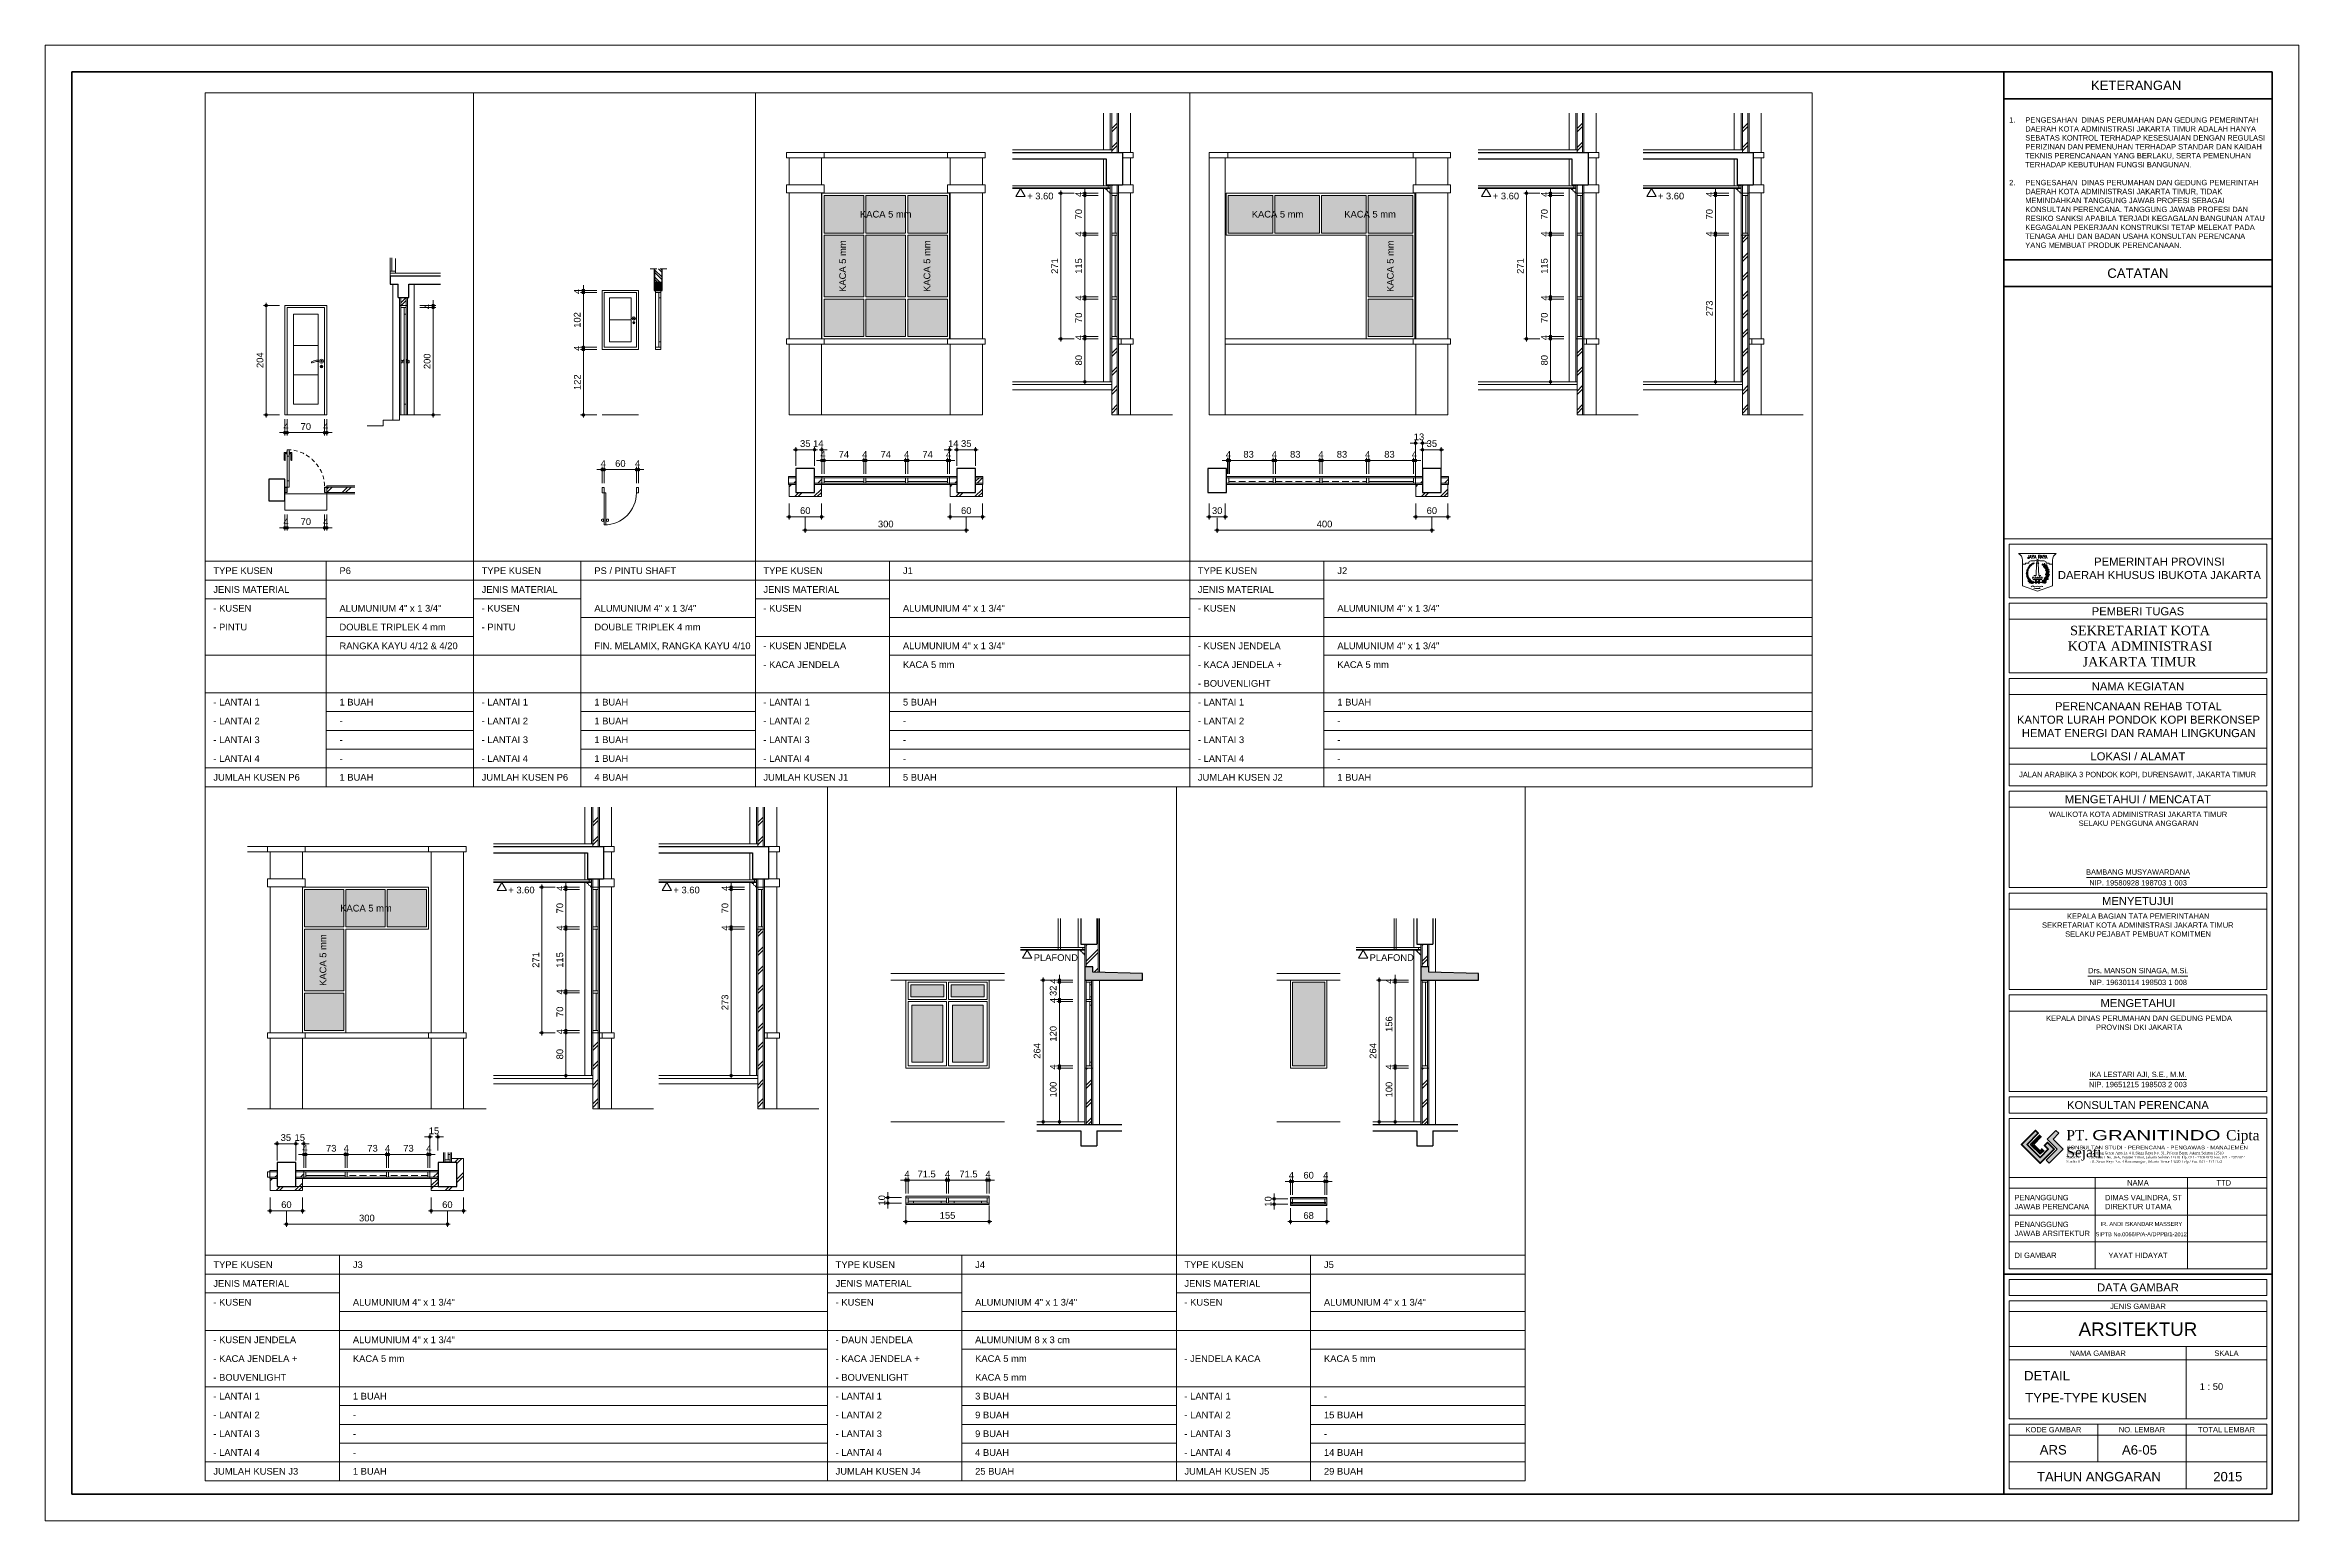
# Model space of a CAD drawing. Header units: millimetres. Extents: x -11 to 1625, y -267 to 180.
# Drawn here: x 995.2 to 1079.2, y -102 to -47 of the extents above; entities that cross this region are included whole.
import ezdxf
from ezdxf.enums import TextEntityAlignment as Align

# ---------------------------------------------------------------- set-up
doc = ezdxf.new("R2010")
doc.units = ezdxf.units.MM
doc.linetypes.add('DASHED2', pattern=[0.375, 0.25, -0.125])
doc.linetypes.add('HIDDEN', pattern=[0.375, 0.25, -0.125])
for name, color, linetype, lineweight in [('ars', 11, 'Continuous', 5), ('blk', 1, 'Continuous', 30), ('brc', 26, 'Continuous', 15), ('dinding', 5, 'Continuous', 15), ('GRS KOP', 1, 'Continuous', 35), ('KOLOM', 1, 'Continuous', 30), ('kop', 7, 'Continuous', 20), ('kus', 63, 'Continuous', 15), ('lan', 7, 'Continuous', 15), ('logo', 7, 'Continuous', 50), ('not', 7, 'Continuous', 20), ('pla', 213, 'Continuous', 15), ('sol kaca', 9, 'Continuous', 0), ('sol kol', 8, 'Continuous', 0), ('tem', 5, 'Continuous', 20), ('u', 6, 'Continuous', 20)]:
    doc.layers.add(name, color=color, linetype=linetype, lineweight=lineweight)
doc.styles.add('BARU', font='complex.shx')
doc.styles.add('S', font='SIMPLEX', dxfattribs={"width": 1.1})
doc.styles.get("Standard").update_dxf_attribs({"font": 'ARIALUNI.TTF'})
doc.dimstyles.new('SK 50', dxfattribs={"dimtxt": 0.25, "dimasz": 0.1, "dimexe": 0, "dimexo": 0, "dimgap": 0.1, "dimtad": 1, "dimdec": 0, "dimlfac": 50, "dimzin": 12, "dimdsep": 46, "dimtxsty": 'Standard', "dimblk": 'BULAT', "dimcen": 0.1, "dimclrd": 256, "dimclre": 256, "dimclrt": 256, "dimadec": 0, "dimazin": 3, "dimtfac": 1, "dimtdec": 0, "dimtofl": 0, "dimtmove": 0, "dimatfit": 3, "dimldrblk": 'BULAT', "dimfxl": 0, "dimtolj": 1, "dimtzin": 0, "dimlwd": -1, "dimlwe": -1, "dimarcsym": 0})
pattern_1 = [(45, (1020.41024, -66.3791), (-0.353553, 0.353553), []), (45, (1020.53524, -66.3791), (-0.353553, 0.353553), [])]

msp = doc.modelspace()

# ---------------------------------------------------------------- texts
at = {"layer": 'not'}
for p in [(1026.5468119, -53.3020834), (1041.1473483, -53.3020834), (1044.5964658, -53.3020834), (1007.1742809, -79.1645377)]:
    msp.add_text('KACA 5 mm', height=0.25, dxfattribs=at).set_placement(p, align=Align.MIDDLE)
for p in [(1024.9384469, -55.2378458), (1028.0808493, -55.2378458), (1045.350427, -55.2378458), (1005.5705486, -81.1003001)]:
    msp.add_text('KACA 5 mm', height=0.25, rotation=90, dxfattribs=at).set_placement(p, align=Align.MIDDLE)
for s, p in [('JENIS MATERIAL', (1001.485907, -67.4133231)), ('TYPE KUSEN', (1001.485907, -66.7133231)), ('P6', (1006.185907, -66.7133231)), ('JENIS MATERIAL', (1011.485907, -67.4133231)), ('TYPE KUSEN', (1011.485907, -66.7133231)), ('PS / PINTU SHAFT ', (1015.685907, -66.7133231)), ('JENIS MATERIAL', (1021.985907, -67.4133231)), ('TYPE KUSEN', (1021.985907, -66.7133231)), ('J1', (1027.185907, -66.7133231)), ('JENIS MATERIAL', (1038.1767497, -67.4133231)), ('TYPE KUSEN', (1038.1767497, -66.7133231)), ('J2', (1043.3767497, -66.7133231)), ('- KUSEN', (1001.485907, -68.1133231)), ('ALUMUNIUM 4" x 1 3/4"', (1006.185907, -68.1133231)), ('- KUSEN', (1011.485907, -68.1133231)), ('ALUMUNIUM 4" x 1 3/4"', (1015.685907, -68.1133231)), ('- KUSEN', (1021.985907, -68.1133231)), ('ALUMUNIUM 4" x 1 3/4"', (1027.185907, -68.1133231)), ('- KUSEN', (1038.1767497, -68.1133231)), ('ALUMUNIUM 4" x 1 3/4"', (1043.3767497, -68.1133231)), ('- PINTU', (1001.485907, -68.8133231)), ('DOUBLE TRIPLEK 4 mm ', (1006.185907, -68.8133231)), ('- PINTU', (1011.485907, -68.8133231)), ('DOUBLE TRIPLEK 4 mm', (1015.685907, -68.8133231)), ('RANGKA KAYU 4/12 & 4/20', (1006.185907, -69.5133231)), ('FIN. MELAMIX, RANGKA KAYU 4/10', (1015.685907, -69.5133231)), ('- KUSEN JENDELA', (1021.985907, -69.5133231)), ('ALUMUNIUM 4" x 1 3/4"', (1027.185907, -69.5133231)), ('- KUSEN JENDELA', (1038.1767497, -69.5133231)), ('ALUMUNIUM 4" x 1 3/4"', (1043.3767497, -69.5133231)), ('- KACA JENDELA', (1021.985907, -70.2133231)), ('KACA 5 mm', (1027.185907, -70.2133231)), ('- KACA JENDELA +', (1038.1767497, -70.2133231)), ('KACA 5 mm', (1043.3767497, -70.2133231)), ('- LANTAI 1', (1001.485907, -71.6133231)), ('1 BUAH', (1006.185907, -71.6133231)), ('- LANTAI 1', (1011.485907, -71.6133231)), ('1 BUAH', (1015.685907, -71.6133231)), ('- LANTAI 1', (1021.985907, -71.6133231)), ('5 BUAH', (1027.185907, -71.6133231)), ('- BOUVENLIGHT', (1038.1767497, -70.9133231)), ('- LANTAI 1', (1038.1767497, -71.6133231)), ('1 BUAH', (1043.3767497, -71.6133231)), ('- LANTAI 2', (1001.485907, -72.3133231)), ('-', (1006.185907, -72.3133231)), ('- LANTAI 2', (1011.485907, -72.3133231)), ('1 BUAH', (1015.685907, -72.3133231)), ('- LANTAI 2', (1021.985907, -72.3133231)), ('-', (1027.185907, -72.3133231)), ('- LANTAI 2', (1038.1767497, -72.3133231)), ('-', (1043.3767497, -72.3133231)), ('- LANTAI 3', (1001.485907, -73.0133231)), ('-', (1006.185907, -73.0133231)), ('- LANTAI 3', (1011.485907, -73.0133231)), ('1 BUAH', (1015.685907, -73.0133231)), ('- LANTAI 3', (1021.985907, -73.0133231)), ('-', (1027.185907, -73.0133231)), ('- LANTAI 3', (1038.1767497, -73.0133231)), ('-', (1043.3767497, -73.0133231)), ('- LANTAI 4', (1001.485907, -73.7133231)), ('-', (1006.185907, -73.7133231)), ('- LANTAI 4', (1011.485907, -73.7133231)), ('1 BUAH', (1015.685907, -73.7133231)), ('- LANTAI 4', (1021.985907, -73.7133231)), ('-', (1027.185907, -73.7133231)), ('- LANTAI 4', (1038.1767497, -73.7133231)), ('-', (1043.3767497, -73.7133231)), ('JUMLAH KUSEN P6', (1001.485907, -74.4133231)), ('1 BUAH', (1006.185907, -74.4133231)), ('JUMLAH KUSEN P6', (1011.485907, -74.4133231)), ('4 BUAH', (1015.685907, -74.4133231)), ('JUMLAH KUSEN J1', (1021.985907, -74.4133231)), ('5 BUAH', (1027.185907, -74.4133231)), ('JUMLAH KUSEN J2', (1038.1767497, -74.4133231)), ('1 BUAH', (1043.3767497, -74.4133231)), ('TYPE KUSEN', (1001.485907, -92.5757773)), ('J3', (1006.685907, -92.5757773)), ('TYPE KUSEN', (1024.6767497, -92.5757773)), ('J4', (1029.8767497, -92.5757773)), ('TYPE KUSEN', (1037.6767497, -92.5757773)), ('J5', (1042.8767497, -92.5757773)), ('JENIS MATERIAL', (1001.485907, -93.2757773)), ('JENIS MATERIAL', (1024.6767497, -93.2757773)), ('JENIS MATERIAL', (1037.6767497, -93.2757773)), ('- KUSEN', (1001.485907, -93.9757773)), ('ALUMUNIUM 4" x 1 3/4"', (1006.685907, -93.9757773)), ('- KUSEN', (1024.6767497, -93.9757773)), ('ALUMUNIUM 4" x 1 3/4"', (1029.8767497, -93.9757773)), ('- KUSEN', (1037.6767497, -93.9757773)), ('ALUMUNIUM 4" x 1 3/4"', (1042.8767497, -93.9757773)), ('- KUSEN JENDELA', (1001.485907, -95.3757773)), ('ALUMUNIUM 4" x 1 3/4"', (1006.685907, -95.3757773)), ('- DAUN JENDELA', (1024.6767497, -95.3757773)), ('ALUMUNIUM 8 x 3 cm', (1029.8767497, -95.3757773)), ('- KACA JENDELA +', (1001.485907, -96.0757773)), ('- BOUVENLIGHT', (1001.485907, -96.7757773)), ('KACA 5 mm', (1006.685907, -96.0757773)), ('- KACA JENDELA +', (1024.6767497, -96.0757773)), ('- BOUVENLIGHT', (1024.6767497, -96.7757773)), ('KACA 5 mm', (1029.8767497, -96.0757773)), ('KACA 5 mm', (1029.8767497, -96.7757773)), ('- JENDELA KACA', (1037.6767497, -96.0757773)), ('KACA 5 mm', (1042.8767497, -96.0757773)), ('- LANTAI 1', (1001.485907, -97.4757773)), ('1 BUAH', (1006.685907, -97.4757773)), ('- LANTAI 1', (1024.6767497, -97.4757773)), ('3 BUAH', (1029.8767497, -97.4757773)), ('- LANTAI 1', (1037.6767497, -97.4757773)), ('-', (1042.8767497, -97.4757773)), ('- LANTAI 2', (1001.485907, -98.1757773)), ('-', (1006.685907, -98.1757773)), ('- LANTAI 2', (1024.6767497, -98.1757773)), ('9 BUAH', (1029.8767497, -98.1757773)), ('- LANTAI 2', (1037.6767497, -98.1757773)), ('15 BUAH', (1042.8767497, -98.1757773)), ('- LANTAI 3', (1001.485907, -98.8757773)), ('-', (1006.685907, -98.8757773)), ('- LANTAI 3', (1024.6767497, -98.8757773)), ('9 BUAH', (1029.8767497, -98.8757773)), ('- LANTAI 3', (1037.6767497, -98.8757773)), ('-', (1042.8767497, -98.8757773)), ('- LANTAI 4', (1001.485907, -99.5757773)), ('-', (1006.685907, -99.5757773)), ('- LANTAI 4', (1024.6767497, -99.5757773)), ('4 BUAH', (1029.8767497, -99.5757773)), ('- LANTAI 4', (1037.6767497, -99.5757773)), ('14 BUAH', (1042.8767497, -99.5757773)), ('JUMLAH KUSEN J3', (1001.485907, -100.2757773)), ('1 BUAH', (1006.685907, -100.2757773)), ('JUMLAH KUSEN J4', (1024.6767497, -100.2757773)), ('25 BUAH', (1029.8767497, -100.2757773)), ('JUMLAH KUSEN J5', (1037.6767497, -100.2757773)), ('29 BUAH', (1042.8767497, -100.2757773))]:
    msp.add_text(s, height=0.25, dxfattribs=at).set_placement(p)

# ---------------------------------------------------------------- blocks, each defined once
blk = doc.blocks.new('logo granitindo baru')
at = {"layer": 'logo'}
for points in [[(1.03, 1.463), (0.916, 1.574), (0.366, 1.024), (1.1, 0.289), (1.652, 0.843), (1.392, 1.098), (1.281, 0.987), (1.423, 0.84), (1.102, 0.519), (0.594, 1.025)], [(1.721, 1.576), (1.381, 1.236), (1.771, 0.842), (1.341, 0.407), (1.454, 0.294), (2.001, 0.844), (1.609, 1.237), (1.835, 1.464)]]:
    blk.add_hatch(color=8, dxfattribs=at).paths.add_polyline_path(points)
blk.add_lwpolyline([(1.03, 1.463), (0.916, 1.574), (0.366, 1.024), (1.1, 0.289), (1.652, 0.843), (1.392, 1.098), (1.281, 0.987), (1.423, 0.84), (1.102, 0.519), (0.594, 1.025), (1.03, 1.463), (0.916, 1.574)], dxfattribs=at)
at = {"layer": 'logo', "lineweight": 13}
for points in [[(1.089, 1.403), (0.713, 1.026), (1.101, 0.638), (1.258, 0.794)], [(1.112, 1.38), (0.759, 1.026), (1.101, 0.683), (1.235, 0.817)], [(1.134, 1.357), (0.803, 1.026), (1.101, 0.728), (1.213, 0.839)], [(1.157, 1.334), (0.85, 1.026), (1.101, 0.775), (1.189, 0.863)]]:
    blk.add_lwpolyline(points, dxfattribs=at)
at = {"layer": 'logo', "lineweight": 0}
blk.add_lwpolyline([(1.721, 1.576), (1.381, 1.236), (1.771, 0.842), (1.341, 0.407), (1.454, 0.294), (2.001, 0.844), (1.609, 1.237), (1.835, 1.464), (1.721, 1.576)], dxfattribs=at)
at = {"layer": 'logo', "insert": (2.134, 0.975), "char_height": 0.1, "attachment_point": 1}
blk.add_mtext_dynamic_manual_height_columns('{\\f@Arial Unicode MS|b0|i0|c0|p34;\\H1.4x;\\W1.2;KONSULTAN STUDI - PERENCANA - PENGAWAS - MANAJEMEN\\fTimes New Roman|b0|i0|c0|p18;\\P\\pt0.9;\\H0.71429x;\\W1;Domisili ^I: Gedung Graha Arsa Lt. 4 Jl.Siaga Raya No. 31, Pejaten Barat, Jakarta Selatan 12510\\PStudio I ^I: Jl. Batu I No. 36A, Pejaten Timur, Jakarta Selatan 12510 Tlp. 021 - 71082879 Fax. 021 - 7972072\\PStudio II          : Jl. Sawo Raya No. 4 Rawamangun, Jakarta Timur 13220 Telp / Fax. 021 - 4717152}', width=9.56937, gutter_width=0, heights=[1.67], dxfattribs=at)
at = {"layer": 'logo', "insert": (2.134, 1.589), "char_height": 0.4, "width": 7.66452, "attachment_point": 1}
blk.add_mtext('{\\fTimes New Roman|b0|i0|c0|p18;PT. \\fCityBlueprint|b0|i0|c2|p2;\\W1.5;GRANITINDO \\fTimes New Roman|b0|i0|c0|p18;\\W1;Cipta Sejati}', dxfattribs=at)
blk = doc.blocks.new('kop')
at = {"layer": 'ars'}
for p, q in [((74.521, 35.599), (74.496, 35.614)), ((74.534, 35.595), (74.538, 35.581)), ((74.578, 35.526), (74.553, 35.541)), ((74.578, 35.526), (74.581, 35.555)), ((74.6, 35.468), (74.612, 35.457)), ((74.614, 35.467), (74.614, 35.452)), ((74.634, 35.366), (74.615, 35.388)), ((74.631, 35.289), (74.635, 35.273)), ((74.634, 35.366), (74.643, 35.394)), ((74.642, 35.304), (74.637, 35.29)), ((74.472, 34.989), (74.502, 34.992)), ((74.537, 35.048), (74.537, 35.078)), ((74.552, 35.066), (74.578, 35.081)), ((74.621, 35.202), (74.607, 35.228)), ((74.621, 35.202), (74.64, 35.225))]:
    blk.add_line(p, q, dxfattribs=at)
for centre, radius, start, end in [((73.816, 35.253), 0.061, 2.2926, 66.75394), ((73.901, 35.312), 0.061, 182.2926, 246.75394), ((73.906, 35.362), 0.061, 172.39949, 236.86083), ((73.812, 35.319), 0.061, 352.39949, 56.86083), ((73.916, 35.414), 0.061, 164.61904, 229.08037), ((73.817, 35.384), 0.061, 344.61904, 49.08037), ((73.933, 35.316), 0.061, 120.67989, 185.14122), ((74.278, 35.315), 0.405, 114.0856, 237.63251), ((73.842, 35.364), 0.061, 300.67989, 5.14122), ((73.923, 35.456), 0.0488, 158.86486, 223.3262), ((73.936, 35.271), 0.061, 130.573, 195.03434), ((73.852, 35.424), 0.061, 292.89943, 357.36077), ((73.937, 35.365), 0.061, 112.89943, 177.36077), ((73.842, 35.44), 0.0488, 338.86486, 43.3262), ((73.837, 35.302), 0.061, 310.573, 15.03434), ((73.873, 35.469), 0.0488, 287.14526, 351.60659), ((73.935, 35.415), 0.0488, 107.14526, 171.60659), ((73.942, 35.493), 0.0488, 150.29963, 214.76097), ((73.859, 35.489), 0.0488, 330.29963, 34.76097), ((73.948, 35.451), 0.0488, 98.58003, 163.04136), ((73.894, 35.513), 0.0488, 278.58003, 343.04136), ((73.961, 35.528), 0.0488, 145.79893, 210.26027), ((73.879, 35.531), 0.0488, 325.79893, 30.26027), ((73.916, 35.552), 0.0488, 274.07933, 338.54067), ((73.965, 35.485), 0.0488, 94.07933, 158.54067), ((73.985, 35.56), 0.0488, 139.36791, 203.82924), ((73.904, 35.572), 0.0488, 319.36791, 23.82924), ((73.984, 35.517), 0.0488, 87.6483, 152.10964), ((73.943, 35.589), 0.0488, 267.6483, 332.10964), ((74.012, 35.589), 0.0488, 133.84164, 198.30297), ((73.932, 35.609), 0.0488, 313.84164, 18.30297), ((74.007, 35.547), 0.0488, 82.12203, 146.58337), ((73.973, 35.622), 0.0488, 262.12203, 326.58337), ((74.036, 35.612), 0.0439, 126.62395, 191.08528), ((73.967, 35.639), 0.0439, 306.62395, 11.08528), ((74.026, 35.575), 0.0439, 74.90434, 139.36568), ((74.005, 35.646), 0.0439, 254.90434, 319.36568), ((74, 35.656), 0.0352, 303.96096, 8.42229), ((74.054, 35.632), 0.0352, 123.96096, 188.42229), ((74.045, 35.603), 0.0352, 72.24135, 136.70269), ((74.03, 35.66), 0.0352, 252.24135, 316.70269), ((74.027, 35.676), 0.0352, 297.74061, 2.20194), ((74.078, 35.647), 0.0352, 117.74061, 182.20194), ((74.066, 35.619), 0.0352, 66.021, 130.48234), ((74.057, 35.677), 0.0352, 246.021, 310.48234), ((74.097, 35.661), 0.0281, 113.40069, 177.86202), ((74.058, 35.688), 0.0281, 293.40069, 357.86202), ((74.086, 35.64), 0.0281, 61.68108, 126.14242), ((74.082, 35.687), 0.0281, 241.68108, 306.14242), ((74.082, 35.701), 0.0281, 293.40069, 357.86202), ((74.121, 35.674), 0.0281, 113.40069, 177.86202), ((74.11, 35.653), 0.0281, 61.68108, 126.14242), ((74.106, 35.7), 0.0281, 241.68108, 306.14242), ((74.117, 35.713), 0.0281, 260.93685, 325.39819), ((74.136, 35.669), 0.0281, 80.93685, 145.39819), ((74.232, 35.315), 0.405, 302.36749, 44.48513), ((74.485, 35.674), 0.0613, 235.51536, 280.6207), ((74.445, 35.613), 0.0507, 1.42482, 71.62404), ((74.541, 35.601), 0.0613, 235.51536, 280.6207), ((74.589, 35.652), 0.0795, 151.18188, 225.99565), ((74.502, 35.54), 0.0507, 1.42482, 71.62404), ((74.526, 35.44), 0.0795, 20.9123, 95.72607), ((74.592, 35.547), 0.0795, 200.9123, 275.72607), ((74.464, 35.633), 0.0795, 331.18188, 45.99565), ((74.611, 35.596), 0.0507, 162.59462, 232.79384), ((74.623, 35.449), 0.0613, 217.22881, 262.33415), ((74.538, 35.6), 0.0613, 313.59796, 358.7033), ((74.663, 35.361), 0.0795, 171.16409, 245.97786), ((74.552, 35.301), 0.0795, 351.16409, 65.97786), ((74.566, 35.403), 0.0507, 343.13827, 53.33749), ((74.562, 35.252), 0.0507, 331.52956, 41.72878), ((74.684, 35.504), 0.0795, 133.19986, 208.01363), ((74.559, 35.525), 0.0795, 313.19986, 28.01363), ((74.682, 35.427), 0.0507, 150.06789, 220.26711), ((74.688, 35.241), 0.0507, 128.27812, 198.47734), ((74.721, 35.315), 0.0795, 113.30268, 188.11645), ((74.611, 35.377), 0.0795, 293.30268, 8.11645), ((74.611, 35.447), 0.0613, 301.07123, 346.17657), ((73.829, 35.191), 0.061, 12.66278, 77.12411), ((73.902, 35.264), 0.061, 192.66278, 257.12411), ((73.907, 35.225), 0.061, 200.21515, 264.67648), ((73.844, 35.143), 0.061, 20.21515, 84.67648), ((73.921, 35.183), 0.061, 206.16011, 270.62144), ((73.867, 35.095), 0.061, 26.16011, 90.62144), ((73.943, 35.23), 0.061, 140.94317, 205.40451), ((73.841, 35.243), 0.061, 320.94317, 25.40451), ((73.941, 35.145), 0.061, 208.50798, 272.96932), ((73.891, 35.055), 0.061, 28.50798, 92.96932), ((73.957, 35.19), 0.061, 140.94317, 205.40451), ((73.854, 35.203), 0.061, 320.94317, 25.40451), ((73.921, 35.015), 0.061, 40.03108, 104.49242), ((73.953, 35.113), 0.061, 220.03108, 284.49242), ((73.974, 35.153), 0.061, 146.90284, 211.36418), ((73.871, 35.155), 0.061, 326.90284, 31.36418), ((73.956, 34.978), 0.061, 49.20062, 113.66196), ((73.971, 35.08), 0.061, 229.20062, 293.66196), ((73.997, 35.115), 0.061, 146.69526, 211.1566), ((73.893, 35.117), 0.061, 326.69526, 31.1566), ((74.021, 35.084), 0.061, 144.86352, 209.32486), ((73.918, 35.089), 0.061, 324.86352, 29.32486), ((73.99, 34.949), 0.061, 44.42228, 108.88361), ((74.014, 35.049), 0.061, 224.42228, 288.88361), ((74.049, 35.054), 0.061, 144.49027, 208.9516), ((73.946, 35.059), 0.061, 324.49027, 28.9516), ((74.08, 35.031), 0.061, 156.18026, 220.64159), ((73.978, 35.016), 0.061, 336.18026, 40.64159), ((74.567, 35.052), 0.0795, 137.1076, 211.92137), ((74.441, 35.064), 0.0795, 317.1076, 31.92137), ((74.547, 34.969), 0.0507, 83.44322, 153.64244), ((74.537, 35.042), 0.0613, 234.44656, 279.55191), ((74.569, 34.993), 0.0612, 69.89618, 144.70994), ((74.541, 35.085), 0.0612, 249.89618, 324.70994), ((74.582, 35.119), 0.0613, 176.98724, 222.09259), ((74.509, 35.12), 0.0507, 302.89671, 13.09593), ((74.644, 35.186), 0.0795, 153.08913, 227.9029), ((74.627, 35.286), 0.0613, 205.62009, 250.72544), ((74.52, 35.163), 0.0795, 333.08913, 47.9029), ((74.629, 35.078), 0.0507, 106.58179, 176.78101), ((74.591, 35.141), 0.0613, 257.58513, 302.69047), ((74.602, 35.228), 0.0795, 271.02002, 345.83379), ((74.68, 35.129), 0.0795, 91.02002, 165.83379), ((74.63, 35.285), 0.0613, 279.28146, 324.3868)]:
    blk.add_arc(centre, radius, start, end, dxfattribs=at)
at = {"layer": 'ars', "color": 11}
for centre, radius, start, end in [((74.491, 34.995), 0.0613, 158.86957, 203.97492), ((74.422, 35.02), 0.0507, 284.77904, 354.97826), ((74.44, 34.986), 0.016, 270, 302.36749)]:
    blk.add_arc(centre, radius, start, end, dxfattribs=at)
at = {"layer": 'ars'}
for points, start_tangent, end_tangent in [([(74.461, 35.651), (74.466, 35.634), (74.45, 35.624), (74.429, 35.623), (74.426, 35.64), (74.439, 35.661), (74.444, 35.672), (74.461, 35.663), (74.461, 35.651)], (0.714442, -0.699695), (0.714442, -0.699695)), ([(74.518, 35.578), (74.523, 35.561), (74.507, 35.551), (74.486, 35.55), (74.483, 35.567), (74.496, 35.588), (74.501, 35.599), (74.518, 35.589), (74.518, 35.578)], (0.714442, -0.699695), (0.714442, -0.699695)), ([(74.594, 35.435), (74.593, 35.416), (74.574, 35.412), (74.555, 35.418), (74.556, 35.435), (74.576, 35.451), (74.584, 35.459), (74.597, 35.445), (74.594, 35.435)], (0.458819, -0.88853), (0.458819, -0.88853)), ([(74.596, 35.277), (74.591, 35.26), (74.572, 35.259), (74.554, 35.269), (74.559, 35.285), (74.581, 35.297), (74.591, 35.303), (74.601, 35.287), (74.596, 35.277)], (0.270637, -0.962681), (0.270637, -0.962681)), ([(74.571, 35.605), (74.582, 35.591), (74.6, 35.598), (74.612, 35.615), (74.601, 35.627), (74.576, 35.629), (74.564, 35.631), (74.562, 35.612), (74.571, 35.605)], (0.149901, -0.988701), (0.149901, -0.988701)), ([(74.644, 35.445), (74.652, 35.429), (74.671, 35.432), (74.687, 35.445), (74.678, 35.46), (74.654, 35.467), (74.643, 35.472), (74.637, 35.453), (74.644, 35.445)], (-0.068112, -0.997678), (-0.068112, -0.997678)), ([(74.66, 35.272), (74.661, 35.253), (74.68, 35.25), (74.699, 35.256), (74.697, 35.273), (74.677, 35.288), (74.669, 35.297), (74.656, 35.282), (74.66, 35.272)], (-0.433585, -0.901113), (-0.433585, -0.901113)), ([(74.463, 35.013), (74.447, 35.004), (74.433, 35.018), (74.428, 35.037), (74.443, 35.045), (74.467, 35.037), (74.479, 35.034), (74.474, 35.016), (74.463, 35.013)], (-0.515761, -0.856733), (-0.515761, -0.856733)), ([(74.551, 35.127), (74.539, 35.113), (74.521, 35.122), (74.51, 35.139), (74.522, 35.151), (74.547, 35.151), (74.559, 35.152), (74.56, 35.133), (74.551, 35.127)], (-0.223771, -0.974642), (-0.223771, -0.974642)), ([(74.549, 35.011), (74.537, 34.997), (74.548, 34.981), (74.566, 34.972), (74.576, 34.985), (74.573, 35.01), (74.573, 35.022), (74.554, 35.021), (74.549, 35.011)], (-0.942817, -0.33331), (-0.942817, -0.33331)), ([(74.614, 35.117), (74.608, 35.1), (74.624, 35.089), (74.645, 35.088), (74.649, 35.104), (74.636, 35.126), (74.631, 35.137), (74.614, 35.128), (74.614, 35.117)], (-0.735998, -0.676983), (-0.735998, -0.676983))]:
    blk.add_spline(points, degree=3, dxfattribs=dict(at, start_tangent=start_tangent, end_tangent=end_tangent))
for points in [[(74.445, 34.97), (74.47, 34.975), (74.522, 34.973), (74.56, 34.955)], [(74.445, 34.97), (74.468, 34.959), (74.518, 34.947), (74.56, 34.955)]]:
    blk.add_spline(points, degree=3, dxfattribs=at)
at = {"layer": 'GRS KOP'}
for p, q in [((73, 1), (73, 54)), ((83, 1), (83, 54)), ((73, 53), (83, 53)), ((73, 47), (83, 47)), ((73, 46), (83, 46)), ((73, 9.2), (83, 9.2))]:
    blk.add_line(p, q, dxfattribs=at)
blk.add_lwpolyline([(1, 54), (83, 54), (83, 1), (1, 1)], close=True, dxfattribs=at)
at = {"layer": 'kop', "color": 7}
for p, q in [((84, 55), (0, 55)), ((0, 55), (0, 0)), ((84, 55), (84, 0)), ((84, 55), (84, 0)), ((74.205, 35.69), (74.305, 35.69)), ((74.225, 35.67), (74.205, 35.23)), ((74.235, 35.698), (74.275, 35.698)), ((74.285, 35.67), (74.305, 35.23)), ((74.075, 35.17), (74.124, 35.17)), ((74.075, 35.17), (74.095, 35.09)), ((74.095, 35.09), (74.415, 35.09)), ((74.124, 35.23), (74.124, 35.228)), ((74.124, 35.23), (74.205, 35.23)), ((74.124, 35.228), (74.129, 35.228)), ((74.124, 35.17), (74.134, 35.13)), ((74.134, 35.13), (74.376, 35.13)), ((74.195, 35.15), (74.235, 35.15)), ((74.275, 35.15), (74.315, 35.15)), ((74.305, 35.23), (74.386, 35.23)), ((74.376, 35.13), (74.386, 35.17)), ((74.381, 35.228), (74.386, 35.228)), ((74.386, 35.23), (74.386, 35.228)), ((74.386, 35.17), (74.435, 35.17)), ((74.415, 35.09), (74.435, 35.17)), ((0, 0), (84, 0))]:
    blk.add_line(p, q, dxfattribs=at)
at = {"layer": 'kop'}
for p, q in [((83, 36.6), (73, 36.6)), ((73.2, 34.4), (73.2, 36.4)), ((82.8, 36.4), (73.2, 36.4)), ((82.8, 34.4), (82.8, 36.4)), ((82.8, 34.4), (73.2, 34.4)), ((73.2, 31.6), (73.2, 34.2)), ((82.8, 34.2), (73.2, 34.2)), ((82.8, 31.6), (82.8, 34.2)), ((82.8, 33.6), (73.2, 33.6)), ((82.8, 31.6), (73.2, 31.6)), ((73.2, 27.4), (73.2, 31.4)), ((82.8, 31.4), (73.2, 31.4)), ((82.8, 27.4), (82.8, 31.4)), ((82.8, 30.8), (73.2, 30.8)), ((82.8, 28.8), (73.2, 28.8)), ((82.8, 28.2), (73.2, 28.2)), ((82.8, 27.4), (73.2, 27.4)), ((73.2, 23.6), (73.2, 27.2)), ((82.8, 27.2), (73.2, 27.2)), ((82.8, 23.6), (82.8, 27.2)), ((82.8, 26.6), (73.2, 26.6)), ((82.8, 23.6), (73.2, 23.6)), ((76.089, 23.976), (79.928, 23.976)), ((73.2, 19.8), (73.2, 23.4)), ((82.8, 23.4), (73.2, 23.4)), ((82.8, 22.8), (73.2, 22.8)), ((82.8, 19.8), (82.8, 23.4)), ((76.127, 20.296), (79.863, 20.296)), ((82.8, 19.8), (73.2, 19.8)), ((73.2, 16), (73.2, 19.6)), ((82.8, 19.6), (73.2, 19.6)), ((82.8, 16), (82.8, 19.6)), ((82.8, 19), (73.2, 19)), ((82.8, 16), (73.2, 16)), ((73.2, 9.4), (73.2, 15)), ((82.8, 15), (73.2, 15)), ((82.8, 9.4), (82.8, 15)), ((82.8, 12.8), (73.2, 12.8)), ((76.4, 9.4), (76.4, 12.8)), ((79.842, 9.4), (79.842, 12.8)), ((82.8, 12.4), (73.2, 12.4)), ((73.2, 12.4), (73.2, 11.4)), ((82.8, 11.4), (73.2, 11.4)), ((82.8, 10.4), (73.2, 10.4)), ((82.8, 9.4), (73.2, 9.4)), ((73.2, 7.8), (82.8, 7.8)), ((73.2, 6.5), (82.8, 6.5)), ((73.2, 6), (82.8, 6)), ((79.8, 3.8), (79.8, 6.5)), ((76.5, 2.2), (76.5, 3.6)), ((79.8, 1.2), (79.8, 3.6)), ((73.2, 3.2), (82.8, 3.2)), ((73.2, 2.2), (82.8, 2.2))]:
    blk.add_line(p, q, dxfattribs=at)
at = {"layer": 'kop', "color": 5}
for p, q in [((74.955, 36.05), (73.555, 36.05)), ((73.695, 35.81), (73.695, 34.85)), ((73.695, 35.65), (73.815, 35.65)), ((73.815, 35.69), (73.815, 35.65)), ((73.815, 35.69), (73.935, 35.69)), ((73.935, 35.73), (73.935, 35.69)), ((74.575, 35.73), (74.575, 35.69)), ((74.695, 35.69), (74.575, 35.69)), ((74.695, 35.69), (74.695, 35.65)), ((74.815, 35.65), (74.695, 35.65)), ((74.815, 35.81), (74.815, 34.85)), ((73.695, 34.85), (74.255, 34.65)), ((74.225, 34.95), (74.171, 35.022)), ((74.255, 34.986), (74.203, 35.046)), ((74.225, 34.95), (74.21, 34.93)), ((74.255, 34.986), (74.307, 35.046)), ((74.255, 34.65), (74.815, 34.85)), ((74.285, 34.95), (74.339, 35.022)), ((74.285, 34.95), (74.3, 34.93))]:
    blk.add_line(p, q, dxfattribs=at)
at = {"layer": 'kop', "color": 7}
for points in [[(74.235, 35.698), (74.233, 35.701), (74.231, 35.704), (74.229, 35.707), (74.228, 35.71), (74.227, 35.713), (74.227, 35.715), (74.226, 35.718), (74.226, 35.72), (74.226, 35.723), (74.226, 35.725), (74.226, 35.728), (74.226, 35.731), (74.226, 35.733), (74.227, 35.736), (74.228, 35.738), (74.229, 35.741), (74.23, 35.743), (74.232, 35.746), (74.234, 35.749), (74.236, 35.753), (74.24, 35.758), (74.244, 35.763), (74.249, 35.77), (74.255, 35.778)], [(74.275, 35.698), (74.277, 35.701), (74.279, 35.704), (74.281, 35.707), (74.282, 35.71), (74.283, 35.713), (74.283, 35.715), (74.284, 35.718), (74.284, 35.72), (74.284, 35.723), (74.284, 35.725), (74.284, 35.728), (74.284, 35.731), (74.284, 35.733), (74.283, 35.736), (74.282, 35.738), (74.281, 35.741), (74.28, 35.743), (74.278, 35.746), (74.276, 35.749), (74.274, 35.753), (74.27, 35.758), (74.266, 35.763), (74.261, 35.77), (74.255, 35.778)]]:
    blk.add_lwpolyline(points, dxfattribs=at)
at = {"layer": 'kop', "color": 1}
blk.add_lwpolyline([(74.07, 34.97), (74.44, 34.97)], close=True, dxfattribs=at)
at = {"layer": 'kop', "color": 5}
for points in [[(74.21, 34.97), (74.18, 34.93)], [(74.3, 34.97), (74.33, 34.93)]]:
    blk.add_lwpolyline(points, dxfattribs=at)
at = {"layer": 'kop'}
blk.add_lwpolyline([(76.189, 16.449), (79.826, 16.449)], dxfattribs=at)
for points in [[(73.2, 15.2), (82.8, 15.2), (82.8, 15.8), (73.2, 15.8)], [(73.2, 8.4), (82.8, 8.4), (82.8, 9), (73.2, 9)], [(73.2, 3.8), (82.8, 3.8), (82.8, 8.2), (73.2, 8.2)], [(73.2, 1.2), (82.8, 1.2), (82.8, 3.6), (73.2, 3.6)]]:
    blk.add_lwpolyline(points, close=True, dxfattribs=at)
at = {"layer": 'kop', "color": 5}
for centre, radius, start, end in [((73.419, 35.81), 0.276, 0, 60.51287), ((73.975, 35.73), 0.04, 90, 180), ((74.535, 35.73), 0.04, 0, 90), ((75.091, 35.81), 0.276, 119.48713, 180), ((74.187, 35.034), 0.02, 36.8699, 216.8699), ((74.323, 35.034), 0.02, 323.1301, 143.1301)]:
    blk.add_arc(centre, radius, start, end, dxfattribs=at)
at = {"layer": 'kop', "color": 7}
for centre, radius, start, end in [((74.198, 35.663), 0.0283, 15, 75), ((74.312, 35.663), 0.0283, 105, 165), ((74.079, 35.119), 0.12, 15, 65.38943), ((74.255, 35.15), 0.02, 0, 180), ((74.431, 35.119), 0.12, 114.61057, 165)]:
    blk.add_arc(centre, radius, start, end, dxfattribs=at)
at = {"layer": 'kop', "color": 1}
blk.add_arc((74.07, 34.986), 0.016, 237.63251, 270, dxfattribs=at)
at = {"layer": 'kop', "color": 5}
for points in [[(74.255, 35.83), (74.232, 35.807), (74.2, 35.793), (74.12, 35.782), (74.046, 35.777), (73.975, 35.77)], [(74.255, 35.83), (74.278, 35.807), (74.31, 35.793), (74.39, 35.782), (74.464, 35.777), (74.535, 35.77)], [(74.023, 34.99), (74.006, 34.984), (73.974, 34.992), (73.925, 35.01), (73.891, 35.041)], [(74.038, 34.971), (74.016, 34.967), (73.997, 34.959), (73.964, 34.956), (73.932, 34.964)], [(74.082, 34.965), (74.066, 34.956), (74.034, 34.952), (74.006, 34.952), (73.992, 34.948)], [(74.015, 34.807), (74.089, 34.844), (74.162, 34.807), (74.249, 34.833), (74.326, 34.809), (74.4, 34.83), (74.45, 34.817)], [(74.125, 34.97), (74.104, 34.959), (74.093, 34.947), (74.051, 34.932), (74.033, 34.937)], [(74.113, 34.984), (74.085, 34.986), (74.071, 34.993), (74.051, 34.993)], [(74.125, 34.97), (74.112, 34.996), (74.085, 35.02), (74.081, 35.031)], [(74.12, 34.747), (74.16, 34.759), (74.204, 34.744), (74.255, 34.753), (74.3, 34.744), (74.332, 34.758), (74.357, 34.749)]]:
    blk.add_spline(points, degree=3, dxfattribs=at)
at = {"xscale": 0.9500000000000455, "yscale": 0.9500000000000455, "zscale": 0.9500000000000455}
blk.add_blockref('logo granitindo baru', (73.307, 13.056), dxfattribs=at)
at = {"layer": 'kop'}
for s, height, p in [('KETERANGAN ', 0.35, (78, 53.5)), ('CATATAN', 0.35, (78, 46.5)), ('DAERAH KHUSUS IBUKOTA JAKARTA', 0.29998, (78.8, 35.25)), ('PEMERINTAH PROVINSI', 0.29998, (78.8, 35.75)), ('PEMBERI TUGAS', 0.3, (78, 33.9)), ('NAMA KEGIATAN', 0.3, (78, 31.1)), ('LOKASI / ALAMAT', 0.3, (78, 28.5)), ('JALAN ARABIKA 3 PONDOK KOPI, DURENSAWIT, JAKARTA TIMUR', 0.2, (77.986, 27.8)), ('MENGETAHUI / MENCATAT', 0.3, (78, 26.9)), ('BAMBANG MUSYAWARDANA', 0.19926, (78.007, 24.183)), ('NIP. 19580928 198703 1 003', 0.19926, (78.007, 23.78)), ('MENYETUJUI', 0.3, (78, 23.1)), ('Drs. MANSON SINAGA, M.Si.', 0.19926, (78.009, 20.496)), ('NIP. 19630114 198503 1 008', 0.19926, (78.009, 20.071)), ('MENGETAHUI', 0.3, (78, 19.3)), ('NIP. 19651215 198503 2 003', 0.2, (77.999, 16.264)), ('IKA LESTARI AJI, S.E., M.M.', 0.2, (77.999, 16.625)), ('KONSULTAN PERENCANA', 0.3, (78, 15.5)), ('NAMA', 0.2, (78, 12.6)), ('TTD', 0.2, (81.2, 12.6)), ('DATA GAMBAR', 0.3, (78, 8.7)), ('JENIS GAMBAR', 0.2, (78, 8)), ('ARSITEKTUR', 0.5, (78, 7.146)), ('NAMA GAMBAR', 0.2, (76.5, 6.25)), ('SKALA', 0.2, (81.3, 6.25)), ('KODE GAMBAR', 0.2, (74.85, 3.4)), ('NO. LEMBAR', 0.2, (78.15, 3.4)), ('TOTAL LEMBAR', 0.2, (81.3, 3.4)), ('ARS', 0.35, (74.844, 2.65)), ('TAHUN ANGGARAN', 0.35, (76.545, 1.65)), ('2015', 0.35, (81.349, 1.65))]:
    blk.add_text(s, height=height, dxfattribs=at).set_placement(p, align=Align.MIDDLE)
at = {"layer": 'kop', "color": 5, "style": 'BARU', "width": 0.9}
blk.add_text('JAYA RAYA', height=0.12, dxfattribs=at).set_placement((74.255, 35.93), align=Align.MIDDLE)
at = {"layer": 'kop'}
blk.add_text('SIPTB No.0066/P/A-A/DPPB/1-2012', height=0.15, dxfattribs=at).set_placement((78.122, 10.609), align=Align.CENTER)
for s, insert, char_height, width, attachment_point in [('\\pi-0.6,l0.6,t0.6;1.^IPENGESAHAN  DINAS PERUMAHAN DAN GEDUNG PEMERINTAH DAERAH KOTA ADMINISTRASI JAKARTA TIMUR ADALAH HANYA SEBATAS KONTROL TERHADAP KESESUAIAN DENGAN REGULASI PERIZINAN DAN PEMENUHAN TERHADAP STANDAR DAN KAIDAH TEKNIS PERENCANAAN YANG BERLAKU, SERTA PEMENUHAN TERHADAP KEBUTUHAN FUNGSI BANGUNAN.\\P\\P2.^IPENGESAHAN  DINAS PERUMAHAN DAN GEDUNG PEMERINTAH DAERAH KOTA ADMINISTRASI JAKARTA TIMUR, TIDAK MEMINDAHKAN TANGGUNG JAWAB PROFESI SEBAGAI KONSULTAN PERENCANA. TANGGUNG JAWAB PROFESI DAN RESIKO SANKSI APABILA TERJADI KEGAGALAN BANGUNAN ATAU KEGAGALAN PEKERJAAN KONSTRUKSI TETAP MELEKAT PADA TENAGA AHLI DAN BADAN USAHA KONSULTAN PERENCANA YANG MEMBUAT PRODUK PERENCANAAN.', (73.2, 49.875), 0.2, 9.6, 4), ('PENANGGUNG\\PJAWAB PERENCANA', (73.4, 12.15), 0.2, 8.33062, 1), ('DIMAS VALINDRA, ST\\PDIREKTUR UTAMA', (76.77, 12.15), 0.2, 8.16499, 1), ('PENANGGUNG\\PJAWAB ARSITEKTUR', (73.4, 11.15), 0.2, 8.79211, 1), ('IR. ANDI ISKANDAR MASSERY', (76.609, 11.143), 0.15, 4.04264, 1), ('DI GAMBAR', (73.4, 10), 0.2, 7.59768, 1)]:
    blk.add_mtext(s, dxfattribs=dict(at, insert=insert, char_height=char_height, width=width, attachment_point=attachment_point))
at = {"layer": 'kop', "attachment_point": 1, "style": 'BARU'}
for s, width, insert, char_height in [('\\pi1.4375;{\\fRomantic|b0|i0|c2|p2;SEKRETARIAT KOTA\\P\\pi1.3461;KOTA ADMINISTRASI\\P\\pi1.9027;JAKARTA TIMUR}', 7.94943, (74.033, 33.359), 0.35), ('\\pi0.65609;{\\fArial|b0|i0|c0|p34;WALIKOTA KOTA ADMINISTRASI JAKARTA TIMUR\\P\\pi1.7645;SELAKU PENGGUNA ANGGARAN}', 7.94943, (74.027, 26.434), 0.2), ('\\pi1.5072;{\\fArial|b0|i0|c0|p34;KEPALA BAGIAN TATA PEMERINTAHAN\\P\\pi0.57794;SEKRETARIAT KOTA ADMINISTRASI JAKARTA TIMUR\\P\\pi1.4412;SELAKU PEJABAT PEMBUAT KOMITMEN}', 8.28085, (73.847, 22.638), 0.2), ('\\pi1.1521;{\\fArial|b0|i0|c0|p34;KEPALA DINAS PERUMAHAN DAN GEDUNG PEMDA\\P\\pi3.0079;PROVINSI DKI JAKARTA}', 9.20836, (73.427, 18.833), 0.2)]:
    blk.add_mtext_dynamic_manual_height_columns(s, width=width, gutter_width=1.5, heights=[0], dxfattribs=dict(at, insert=insert, char_height=char_height))
at = {"layer": 'kop', "insert": (73.464, 30.51), "char_height": 0.3, "attachment_point": 1}
blk.add_mtext_dynamic_manual_height_columns('\\pi1.446;PERENCANAAN REHAB TOTAL \\P\\pi0.026798;KANTOR LURAH PONDOK KOPI BERKONSEP \\P\\pi0.21087;HEMAT ENERGI DAN RAMAH LINGKUNGAN', width=9.06362, gutter_width=1.5, heights=[0], dxfattribs=at)
at = {"layer": 'kop', "style": 'BARU', "flags": 4}
for p, height in [((73.8, 5.4), 0.35), ((73.8, 4.9), 0.35), ((80.303, 5.382), 0.25), ((73.8, 4.4), 0.35), ((80.303, 4.882), 0.25), ((80.303, 4.382), 0.25)]:
    blk.add_attdef('-', p, '', height=height, dxfattribs=at)
at = {"layer": 'kop', "flags": 4}
for tag, p in [('AR-00', (78.057, 2.648)), ('00', (81.238, 2.647))]:
    blk.add_attdef(tag, text='', height=0.35, dxfattribs=at).set_placement(p, align=Align.MIDDLE)
blk = doc.blocks.new('PEILA')
blk.add_lwpolyline([(-0.188, -0.325), (0.188, -0.325), (0, 0)], close=True)
at = {"style": 'S', "width": 1.1, "flags": 4}
blk.add_attdef('CAT', (0.265, -0.289), '', height=0.2, dxfattribs=at)
blk = doc.blocks.new('BULAT')
for p, q in [((-1, 0), (1, 0)), ((0, -1), (0, 1))]:
    blk.add_line(p, q)
blk.add_circle((0, 0), 0.5)
blk = doc.blocks.new('*D1778')
at = {"layer": 'Defpoints', "color": 0, "ltscale": 0.15}
for p in [(1024.246, -62.979), (1025.726, -62.479), (1025.726, -62.979)]:
    blk.add_point(p, dxfattribs=at)
at = {"layer": 'u', "ltscale": 0.15}
for p, q in [((1024.246, -62.979), (1024.246, -62.479)), ((1024.346, -62.479), (1025.626, -62.479)), ((1025.726, -62.979), (1025.726, -62.479))]:
    blk.add_line(p, q, dxfattribs=at)
at = {"layer": 'u', "ltscale": 0.15, "xscale": 0.1, "yscale": 0.1, "zscale": 0.1, "rotation": 180}
blk.add_blockref('BULAT', (1024.246, -62.479), dxfattribs=at)
at = {"layer": 'u', "ltscale": 0.15, "xscale": 0.1, "yscale": 0.1, "zscale": 0.1}
blk.add_blockref('BULAT', (1025.726, -62.479), dxfattribs=at)
at = {"layer": 'u', "ltscale": 0.15, "insert": (1024.986, -62.254), "char_height": 0.25, "attachment_point": 5}
blk.add_mtext('\\A1;74', dxfattribs=at)
blk = doc.blocks.new('*D1779')
at = {"layer": 'Defpoints', "color": 0, "ltscale": 0.15}
for p in [(1024.166, -62.979), (1024.246, -62.479), (1024.246, -62.979)]:
    blk.add_point(p, dxfattribs=at)
at = {"layer": 'u', "ltscale": 0.15}
for p, q in [((1024.066, -62.479), (1023.966, -62.479)), ((1024.166, -62.979), (1024.166, -62.479)), ((1024.246, -62.979), (1024.246, -62.479)), ((1024.346, -62.479), (1024.446, -62.479))]:
    blk.add_line(p, q, dxfattribs=at)
at = {"layer": 'u', "ltscale": 0.15, "xscale": 0.1, "yscale": 0.1, "zscale": 0.1}
blk.add_blockref('BULAT', (1024.166, -62.479), dxfattribs=at)
at = {"layer": 'u', "ltscale": 0.15, "xscale": 0.1, "yscale": 0.1, "zscale": 0.1, "rotation": 180}
blk.add_blockref('BULAT', (1024.246, -62.479), dxfattribs=at)
at = {"layer": 'u', "ltscale": 0.15, "insert": (1024.206, -62.254), "char_height": 0.25, "attachment_point": 5}
blk.add_mtext('\\A1;4', dxfattribs=at)
blk = doc.blocks.new('*D1780')
at = {"layer": 'Defpoints', "color": 0, "ltscale": 0.15}
for p in [(1025.726, -62.979), (1025.806, -62.479), (1025.806, -62.979)]:
    blk.add_point(p, dxfattribs=at)
at = {"layer": 'u', "ltscale": 0.15}
for p, q in [((1025.626, -62.479), (1025.526, -62.479)), ((1025.726, -62.979), (1025.726, -62.479)), ((1025.806, -62.979), (1025.806, -62.479)), ((1025.906, -62.479), (1026.006, -62.479))]:
    blk.add_line(p, q, dxfattribs=at)
at = {"layer": 'u', "ltscale": 0.15, "xscale": 0.1, "yscale": 0.1, "zscale": 0.1}
blk.add_blockref('BULAT', (1025.726, -62.479), dxfattribs=at)
at = {"layer": 'u', "ltscale": 0.15, "xscale": 0.1, "yscale": 0.1, "zscale": 0.1, "rotation": 180}
blk.add_blockref('BULAT', (1025.806, -62.479), dxfattribs=at)
at = {"layer": 'u', "ltscale": 0.15, "insert": (1025.766, -62.254), "char_height": 0.25, "attachment_point": 5}
blk.add_mtext('\\A1;4', dxfattribs=at)
blk = doc.blocks.new('*D1781')
at = {"layer": 'Defpoints', "color": 0, "ltscale": 0.15}
for p in [(1025.806, -62.979), (1027.286, -62.479), (1027.286, -62.979)]:
    blk.add_point(p, dxfattribs=at)
at = {"layer": 'u', "ltscale": 0.15}
for p, q in [((1025.806, -62.979), (1025.806, -62.479)), ((1025.906, -62.479), (1027.186, -62.479)), ((1027.286, -62.979), (1027.286, -62.479))]:
    blk.add_line(p, q, dxfattribs=at)
at = {"layer": 'u', "ltscale": 0.15, "xscale": 0.1, "yscale": 0.1, "zscale": 0.1, "rotation": 180}
blk.add_blockref('BULAT', (1025.806, -62.479), dxfattribs=at)
at = {"layer": 'u', "ltscale": 0.15, "xscale": 0.1, "yscale": 0.1, "zscale": 0.1}
blk.add_blockref('BULAT', (1027.286, -62.479), dxfattribs=at)
at = {"layer": 'u', "ltscale": 0.15, "insert": (1026.546, -62.254), "char_height": 0.25, "attachment_point": 5}
blk.add_mtext('\\A1;74', dxfattribs=at)
blk = doc.blocks.new('*D1782')
at = {"layer": 'Defpoints', "color": 0, "ltscale": 0.15}
for p in [(1027.286, -62.979), (1027.366, -62.479), (1027.366, -62.979)]:
    blk.add_point(p, dxfattribs=at)
at = {"layer": 'u', "ltscale": 0.15}
for p, q in [((1027.186, -62.479), (1027.086, -62.479)), ((1027.286, -62.979), (1027.286, -62.479)), ((1027.366, -62.979), (1027.366, -62.479)), ((1027.466, -62.479), (1027.566, -62.479))]:
    blk.add_line(p, q, dxfattribs=at)
at = {"layer": 'u', "ltscale": 0.15, "xscale": 0.1, "yscale": 0.1, "zscale": 0.1}
blk.add_blockref('BULAT', (1027.286, -62.479), dxfattribs=at)
at = {"layer": 'u', "ltscale": 0.15, "xscale": 0.1, "yscale": 0.1, "zscale": 0.1, "rotation": 180}
blk.add_blockref('BULAT', (1027.366, -62.479), dxfattribs=at)
at = {"layer": 'u', "ltscale": 0.15, "insert": (1027.326, -62.254), "char_height": 0.25, "attachment_point": 5}
blk.add_mtext('\\A1;4', dxfattribs=at)
blk = doc.blocks.new('*D1783')
at = {"layer": 'Defpoints', "color": 0, "ltscale": 0.15}
for p in [(1027.366, -62.979), (1028.846, -62.479), (1028.846, -62.979)]:
    blk.add_point(p, dxfattribs=at)
at = {"layer": 'u', "ltscale": 0.15}
for p, q in [((1027.366, -62.979), (1027.366, -62.479)), ((1027.466, -62.479), (1028.746, -62.479)), ((1028.846, -62.979), (1028.846, -62.479))]:
    blk.add_line(p, q, dxfattribs=at)
at = {"layer": 'u', "ltscale": 0.15, "xscale": 0.1, "yscale": 0.1, "zscale": 0.1, "rotation": 180}
blk.add_blockref('BULAT', (1027.366, -62.479), dxfattribs=at)
at = {"layer": 'u', "ltscale": 0.15, "xscale": 0.1, "yscale": 0.1, "zscale": 0.1}
blk.add_blockref('BULAT', (1028.846, -62.479), dxfattribs=at)
at = {"layer": 'u', "ltscale": 0.15, "insert": (1028.106, -62.254), "char_height": 0.25, "attachment_point": 5}
blk.add_mtext('\\A1;74', dxfattribs=at)
blk = doc.blocks.new('*D1784')
at = {"layer": 'Defpoints', "color": 0, "ltscale": 0.15}
for p in [(1028.846, -62.979), (1028.926, -62.479), (1028.926, -62.979)]:
    blk.add_point(p, dxfattribs=at)
at = {"layer": 'u', "ltscale": 0.15}
for p, q in [((1028.746, -62.479), (1028.646, -62.479)), ((1028.846, -62.979), (1028.846, -62.479)), ((1028.926, -62.979), (1028.926, -62.479)), ((1029.026, -62.479), (1029.126, -62.479))]:
    blk.add_line(p, q, dxfattribs=at)
at = {"layer": 'u', "ltscale": 0.15, "xscale": 0.1, "yscale": 0.1, "zscale": 0.1}
blk.add_blockref('BULAT', (1028.846, -62.479), dxfattribs=at)
at = {"layer": 'u', "ltscale": 0.15, "xscale": 0.1, "yscale": 0.1, "zscale": 0.1, "rotation": 180}
blk.add_blockref('BULAT', (1028.926, -62.479), dxfattribs=at)
at = {"layer": 'u', "ltscale": 0.15, "insert": (1028.886, -62.254), "char_height": 0.25, "attachment_point": 5}
blk.add_mtext('\\A1;4', dxfattribs=at)
blk = doc.blocks.new('*D1785')
at = {"layer": 'Defpoints', "color": 0, "ltscale": 0.15}
for p in [(1024.166, -62.079), (1023.896, -62.686), (1024.166, -62.979)]:
    blk.add_point(p, dxfattribs=at)
at = {"layer": 'u', "ltscale": 0.15}
for p, q in [((1023.796, -62.079), (1023.696, -62.079)), ((1023.896, -62.686), (1023.896, -62.079)), ((1024.166, -62.979), (1024.166, -62.079)), ((1024.266, -62.079), (1024.366, -62.079))]:
    blk.add_line(p, q, dxfattribs=at)
at = {"layer": 'u', "ltscale": 0.15, "xscale": 0.1, "yscale": 0.1, "zscale": 0.1}
blk.add_blockref('BULAT', (1023.896, -62.079), dxfattribs=at)
at = {"layer": 'u', "ltscale": 0.15, "xscale": 0.1, "yscale": 0.1, "zscale": 0.1, "rotation": 180}
blk.add_blockref('BULAT', (1024.166, -62.079), dxfattribs=at)
at = {"layer": 'u', "ltscale": 0.15, "insert": (1024.031, -61.854), "char_height": 0.25, "attachment_point": 5}
blk.add_mtext('\\A1;14', dxfattribs=at)
blk = doc.blocks.new('*D1786')
at = {"layer": 'Defpoints', "color": 0, "ltscale": 0.15}
for p in [(1023.896, -62.079), (1023.196, -62.686), (1023.896, -62.686)]:
    blk.add_point(p, dxfattribs=at)
at = {"layer": 'u', "ltscale": 0.15}
for p, q in [((1023.196, -62.686), (1023.196, -62.079)), ((1023.296, -62.079), (1023.796, -62.079)), ((1023.896, -62.686), (1023.896, -62.079))]:
    blk.add_line(p, q, dxfattribs=at)
at = {"layer": 'u', "ltscale": 0.15, "xscale": 0.1, "yscale": 0.1, "zscale": 0.1, "rotation": 180}
blk.add_blockref('BULAT', (1023.196, -62.079), dxfattribs=at)
at = {"layer": 'u', "ltscale": 0.15, "xscale": 0.1, "yscale": 0.1, "zscale": 0.1}
blk.add_blockref('BULAT', (1023.896, -62.079), dxfattribs=at)
at = {"layer": 'u', "ltscale": 0.15, "insert": (1023.546, -61.851), "char_height": 0.25, "attachment_point": 5}
blk.add_mtext('\\A1;35', dxfattribs=at)
blk = doc.blocks.new('*D1787')
at = {"layer": 'Defpoints', "color": 0, "ltscale": 0.15}
for p in [(1022.946, -64.079), (1024.146, -64.079), (1024.146, -64.579)]:
    blk.add_point(p, dxfattribs=at)
at = {"layer": 'u', "ltscale": 0.15}
for p, q in [((1022.946, -64.079), (1022.946, -64.579)), ((1023.046, -64.579), (1024.046, -64.579)), ((1024.146, -64.079), (1024.146, -64.579))]:
    blk.add_line(p, q, dxfattribs=at)
at = {"layer": 'u', "ltscale": 0.15, "xscale": 0.1, "yscale": 0.1, "zscale": 0.1, "rotation": 180}
blk.add_blockref('BULAT', (1022.946, -64.579), dxfattribs=at)
at = {"layer": 'u', "ltscale": 0.15, "xscale": 0.1, "yscale": 0.1, "zscale": 0.1}
blk.add_blockref('BULAT', (1024.146, -64.579), dxfattribs=at)
at = {"layer": 'u', "ltscale": 0.15, "insert": (1023.546, -64.351), "char_height": 0.25, "attachment_point": 5}
blk.add_mtext('\\A1;60', dxfattribs=at)
blk = doc.blocks.new('*D1788')
at = {"layer": 'Defpoints', "color": 0, "ltscale": 0.15}
for p in [(1028.946, -64.079), (1030.146, -64.079), (1030.146, -64.579)]:
    blk.add_point(p, dxfattribs=at)
at = {"layer": 'u', "ltscale": 0.15}
for p, q in [((1028.946, -64.079), (1028.946, -64.579)), ((1029.046, -64.579), (1030.046, -64.579)), ((1030.146, -64.079), (1030.146, -64.579))]:
    blk.add_line(p, q, dxfattribs=at)
at = {"layer": 'u', "ltscale": 0.15, "xscale": 0.1, "yscale": 0.1, "zscale": 0.1, "rotation": 180}
blk.add_blockref('BULAT', (1028.946, -64.579), dxfattribs=at)
at = {"layer": 'u', "ltscale": 0.15, "xscale": 0.1, "yscale": 0.1, "zscale": 0.1}
blk.add_blockref('BULAT', (1030.146, -64.579), dxfattribs=at)
at = {"layer": 'u', "ltscale": 0.15, "insert": (1029.546, -64.351), "char_height": 0.25, "attachment_point": 5}
blk.add_mtext('\\A1;60', dxfattribs=at)
blk = doc.blocks.new('*D1789')
at = {"layer": 'Defpoints', "color": 0, "ltscale": 0.15}
for p in [(1034.466, -57.944), (1033.966, -59.544), (1034.466, -59.544)]:
    blk.add_point(p, dxfattribs=at)
at = {"layer": 'u', "ltscale": 0.15}
for p, q in [((1034.466, -57.944), (1033.966, -57.944)), ((1033.966, -58.044), (1033.966, -59.444)), ((1034.466, -59.544), (1033.966, -59.544))]:
    blk.add_line(p, q, dxfattribs=at)
at = {"layer": 'u', "ltscale": 0.15, "xscale": 0.1, "yscale": 0.1, "zscale": 0.1}
for p, rotation in [((1033.966, -57.944), 90), ((1033.966, -59.544), 270)]:
    blk.add_blockref('BULAT', p, dxfattribs=dict(at, rotation=rotation))
at = {"layer": 'u', "ltscale": 0.15, "insert": (1033.738, -58.744), "char_height": 0.25, "attachment_point": 5, "rotation": 90}
blk.add_mtext('\\A1;80', dxfattribs=at)
blk = doc.blocks.new('*D1790')
at = {"layer": 'Defpoints', "color": 0, "ltscale": 0.15}
for p in [(1033.966, -57.944), (1034.466, -57.864), (1034.466, -57.944)]:
    blk.add_point(p, dxfattribs=at)
at = {"layer": 'u', "ltscale": 0.15}
for p, q in [((1033.966, -57.764), (1033.966, -57.664)), ((1034.466, -57.864), (1033.966, -57.864)), ((1034.466, -57.944), (1033.966, -57.944)), ((1033.966, -58.044), (1033.966, -58.144))]:
    blk.add_line(p, q, dxfattribs=at)
at = {"layer": 'u', "ltscale": 0.15, "xscale": 0.1, "yscale": 0.1, "zscale": 0.1}
for p, rotation in [((1033.966, -57.864), 270), ((1033.966, -57.944), 90)]:
    blk.add_blockref('BULAT', p, dxfattribs=dict(at, rotation=rotation))
at = {"layer": 'u', "ltscale": 0.15, "insert": (1033.741, -57.904), "char_height": 0.25, "attachment_point": 5, "rotation": 90}
blk.add_mtext('\\A1;4', dxfattribs=at)
blk = doc.blocks.new('*D1791')
at = {"layer": 'Defpoints', "color": 0, "ltscale": 0.15}
for p in [(1034.466, -56.464), (1033.966, -57.864), (1034.466, -57.864)]:
    blk.add_point(p, dxfattribs=at)
at = {"layer": 'u', "ltscale": 0.15}
for p, q in [((1034.466, -56.464), (1033.966, -56.464)), ((1033.966, -56.564), (1033.966, -57.764)), ((1034.466, -57.864), (1033.966, -57.864))]:
    blk.add_line(p, q, dxfattribs=at)
at = {"layer": 'u', "ltscale": 0.15, "xscale": 0.1, "yscale": 0.1, "zscale": 0.1}
for p, rotation in [((1033.966, -56.464), 90), ((1033.966, -57.864), 270)]:
    blk.add_blockref('BULAT', p, dxfattribs=dict(at, rotation=rotation))
at = {"layer": 'u', "ltscale": 0.15, "insert": (1033.738, -57.164), "char_height": 0.25, "attachment_point": 5, "rotation": 90}
blk.add_mtext('\\A1;70', dxfattribs=at)
blk = doc.blocks.new('*D1792')
at = {"layer": 'Defpoints', "color": 0, "ltscale": 0.15}
for p in [(1033.966, -56.464), (1034.466, -56.384), (1034.466, -56.464)]:
    blk.add_point(p, dxfattribs=at)
at = {"layer": 'u', "ltscale": 0.15}
for p, q in [((1033.966, -56.284), (1033.966, -56.184)), ((1034.466, -56.384), (1033.966, -56.384)), ((1034.466, -56.464), (1033.966, -56.464)), ((1033.966, -56.564), (1033.966, -56.664))]:
    blk.add_line(p, q, dxfattribs=at)
at = {"layer": 'u', "ltscale": 0.15, "xscale": 0.1, "yscale": 0.1, "zscale": 0.1}
for p, rotation in [((1033.966, -56.384), 270), ((1033.966, -56.464), 90)]:
    blk.add_blockref('BULAT', p, dxfattribs=dict(at, rotation=rotation))
at = {"layer": 'u', "ltscale": 0.15, "insert": (1033.741, -56.424), "char_height": 0.25, "attachment_point": 5, "rotation": 90}
blk.add_mtext('\\A1;4', dxfattribs=at)
blk = doc.blocks.new('*D1793')
at = {"layer": 'Defpoints', "color": 0, "ltscale": 0.15}
for p in [(1034.466, -54.084), (1033.966, -56.384), (1034.466, -56.384)]:
    blk.add_point(p, dxfattribs=at)
at = {"layer": 'u', "ltscale": 0.15}
for p, q in [((1034.466, -54.084), (1033.966, -54.084)), ((1033.966, -54.184), (1033.966, -56.284)), ((1034.466, -56.384), (1033.966, -56.384))]:
    blk.add_line(p, q, dxfattribs=at)
at = {"layer": 'u', "ltscale": 0.15, "xscale": 0.1, "yscale": 0.1, "zscale": 0.1}
for p, rotation in [((1033.966, -54.084), 90), ((1033.966, -56.384), 270)]:
    blk.add_blockref('BULAT', p, dxfattribs=dict(at, rotation=rotation))
at = {"layer": 'u', "ltscale": 0.15, "insert": (1033.738, -55.234), "char_height": 0.25, "attachment_point": 5, "rotation": 90}
blk.add_mtext('\\A1;115', dxfattribs=at)
blk = doc.blocks.new('*D1794')
at = {"layer": 'Defpoints', "color": 0, "ltscale": 0.15}
for p in [(1033.966, -54.084), (1034.466, -54.004), (1034.466, -54.084)]:
    blk.add_point(p, dxfattribs=at)
at = {"layer": 'u', "ltscale": 0.15}
for p, q in [((1033.966, -53.904), (1033.966, -53.804)), ((1034.466, -54.004), (1033.966, -54.004)), ((1034.466, -54.084), (1033.966, -54.084)), ((1033.966, -54.184), (1033.966, -54.284))]:
    blk.add_line(p, q, dxfattribs=at)
at = {"layer": 'u', "ltscale": 0.15, "xscale": 0.1, "yscale": 0.1, "zscale": 0.1}
for p, rotation in [((1033.966, -54.004), 270), ((1033.966, -54.084), 90)]:
    blk.add_blockref('BULAT', p, dxfattribs=dict(at, rotation=rotation))
at = {"layer": 'u', "ltscale": 0.15, "insert": (1033.741, -54.044), "char_height": 0.25, "attachment_point": 5, "rotation": 90}
blk.add_mtext('\\A1;4', dxfattribs=at)
blk = doc.blocks.new('*D1795')
at = {"layer": 'Defpoints', "color": 0, "ltscale": 0.15}
for p in [(1034.466, -52.604), (1033.966, -54.004), (1034.466, -54.004)]:
    blk.add_point(p, dxfattribs=at)
at = {"layer": 'u', "ltscale": 0.15}
for p, q in [((1034.466, -52.604), (1033.966, -52.604)), ((1033.966, -52.704), (1033.966, -53.904)), ((1034.466, -54.004), (1033.966, -54.004))]:
    blk.add_line(p, q, dxfattribs=at)
at = {"layer": 'u', "ltscale": 0.15, "xscale": 0.1, "yscale": 0.1, "zscale": 0.1}
for p, rotation in [((1033.966, -52.604), 90), ((1033.966, -54.004), 270)]:
    blk.add_blockref('BULAT', p, dxfattribs=dict(at, rotation=rotation))
at = {"layer": 'u', "ltscale": 0.15, "insert": (1033.738, -53.304), "char_height": 0.25, "attachment_point": 5, "rotation": 90}
blk.add_mtext('\\A1;70', dxfattribs=at)
blk = doc.blocks.new('*D1796')
at = {"layer": 'Defpoints', "color": 0, "ltscale": 0.15}
for p in [(1033.966, -52.604), (1034.466, -52.524), (1034.466, -52.604)]:
    blk.add_point(p, dxfattribs=at)
at = {"layer": 'u', "ltscale": 0.15}
for p, q in [((1033.966, -52.424), (1033.966, -52.324)), ((1034.466, -52.524), (1033.966, -52.524)), ((1034.466, -52.604), (1033.966, -52.604)), ((1033.966, -52.704), (1033.966, -52.804))]:
    blk.add_line(p, q, dxfattribs=at)
at = {"layer": 'u', "ltscale": 0.15, "xscale": 0.1, "yscale": 0.1, "zscale": 0.1}
for p, rotation in [((1033.966, -52.524), 270), ((1033.966, -52.604), 90)]:
    blk.add_blockref('BULAT', p, dxfattribs=dict(at, rotation=rotation))
at = {"layer": 'u', "ltscale": 0.15, "insert": (1033.741, -52.564), "char_height": 0.25, "attachment_point": 5, "rotation": 90}
blk.add_mtext('\\A1;4', dxfattribs=at)
blk = doc.blocks.new('*D1797')
at = {"layer": 'Defpoints', "color": 0, "ltscale": 0.15}
for p in [(1033.568, -52.524), (1033.068, -57.944), (1033.568, -57.944)]:
    blk.add_point(p, dxfattribs=at)
at = {"layer": 'u', "ltscale": 0.15}
for p, q in [((1033.568, -52.524), (1033.068, -52.524)), ((1033.068, -52.624), (1033.068, -57.844)), ((1033.568, -57.944), (1033.068, -57.944))]:
    blk.add_line(p, q, dxfattribs=at)
at = {"layer": 'u', "ltscale": 0.15, "xscale": 0.1, "yscale": 0.1, "zscale": 0.1}
for p, rotation in [((1033.068, -52.524), 90), ((1033.068, -57.944), 270)]:
    blk.add_blockref('BULAT', p, dxfattribs=dict(at, rotation=rotation))
at = {"layer": 'u', "ltscale": 0.15, "insert": (1032.842, -55.234), "char_height": 0.25, "attachment_point": 5, "rotation": 90}
blk.add_mtext('\\A1;271', dxfattribs=at)
blk = doc.blocks.new('*D1798')
at = {"layer": 'Defpoints', "color": 0, "ltscale": 0.15}
for p in [(1051.819, -57.944), (1051.319, -59.544), (1051.819, -59.544)]:
    blk.add_point(p, dxfattribs=at)
at = {"layer": 'u', "ltscale": 0.15}
for p, q in [((1051.819, -57.944), (1051.319, -57.944)), ((1051.319, -58.044), (1051.319, -59.444)), ((1051.819, -59.544), (1051.319, -59.544))]:
    blk.add_line(p, q, dxfattribs=at)
at = {"layer": 'u', "ltscale": 0.15, "xscale": 0.1, "yscale": 0.1, "zscale": 0.1}
for p, rotation in [((1051.319, -57.944), 90), ((1051.319, -59.544), 270)]:
    blk.add_blockref('BULAT', p, dxfattribs=dict(at, rotation=rotation))
at = {"layer": 'u', "ltscale": 0.15, "insert": (1051.091, -58.744), "char_height": 0.25, "attachment_point": 5, "rotation": 90}
blk.add_mtext('\\A1;80', dxfattribs=at)
blk = doc.blocks.new('*D1799')
at = {"layer": 'Defpoints', "color": 0, "ltscale": 0.15}
for p in [(1051.319, -57.944), (1051.819, -57.864), (1051.819, -57.944)]:
    blk.add_point(p, dxfattribs=at)
at = {"layer": 'u', "ltscale": 0.15}
for p, q in [((1051.319, -57.764), (1051.319, -57.664)), ((1051.819, -57.864), (1051.319, -57.864)), ((1051.819, -57.944), (1051.319, -57.944)), ((1051.319, -58.044), (1051.319, -58.144))]:
    blk.add_line(p, q, dxfattribs=at)
at = {"layer": 'u', "ltscale": 0.15, "xscale": 0.1, "yscale": 0.1, "zscale": 0.1}
for p, rotation in [((1051.319, -57.864), 270), ((1051.319, -57.944), 90)]:
    blk.add_blockref('BULAT', p, dxfattribs=dict(at, rotation=rotation))
at = {"layer": 'u', "ltscale": 0.15, "insert": (1051.094, -57.904), "char_height": 0.25, "attachment_point": 5, "rotation": 90}
blk.add_mtext('\\A1;4', dxfattribs=at)
blk = doc.blocks.new('*D1800')
at = {"layer": 'Defpoints', "color": 0, "ltscale": 0.15}
for p in [(1051.819, -56.464), (1051.319, -57.864), (1051.819, -57.864)]:
    blk.add_point(p, dxfattribs=at)
at = {"layer": 'u', "ltscale": 0.15}
for p, q in [((1051.819, -56.464), (1051.319, -56.464)), ((1051.319, -56.564), (1051.319, -57.764)), ((1051.819, -57.864), (1051.319, -57.864))]:
    blk.add_line(p, q, dxfattribs=at)
at = {"layer": 'u', "ltscale": 0.15, "xscale": 0.1, "yscale": 0.1, "zscale": 0.1}
for p, rotation in [((1051.319, -56.464), 90), ((1051.319, -57.864), 270)]:
    blk.add_blockref('BULAT', p, dxfattribs=dict(at, rotation=rotation))
at = {"layer": 'u', "ltscale": 0.15, "insert": (1051.091, -57.164), "char_height": 0.25, "attachment_point": 5, "rotation": 90}
blk.add_mtext('\\A1;70', dxfattribs=at)
blk = doc.blocks.new('*D1801')
at = {"layer": 'Defpoints', "color": 0, "ltscale": 0.15}
for p in [(1051.319, -56.464), (1051.819, -56.384), (1051.819, -56.464)]:
    blk.add_point(p, dxfattribs=at)
at = {"layer": 'u', "ltscale": 0.15}
for p, q in [((1051.319, -56.284), (1051.319, -56.184)), ((1051.819, -56.384), (1051.319, -56.384)), ((1051.819, -56.464), (1051.319, -56.464)), ((1051.319, -56.564), (1051.319, -56.664))]:
    blk.add_line(p, q, dxfattribs=at)
at = {"layer": 'u', "ltscale": 0.15, "xscale": 0.1, "yscale": 0.1, "zscale": 0.1}
for p, rotation in [((1051.319, -56.384), 270), ((1051.319, -56.464), 90)]:
    blk.add_blockref('BULAT', p, dxfattribs=dict(at, rotation=rotation))
at = {"layer": 'u', "ltscale": 0.15, "insert": (1051.094, -56.424), "char_height": 0.25, "attachment_point": 5, "rotation": 90}
blk.add_mtext('\\A1;4', dxfattribs=at)
blk = doc.blocks.new('*D1802')
at = {"layer": 'Defpoints', "color": 0, "ltscale": 0.15}
for p in [(1051.819, -54.084), (1051.319, -56.384), (1051.819, -56.384)]:
    blk.add_point(p, dxfattribs=at)
at = {"layer": 'u', "ltscale": 0.15}
for p, q in [((1051.819, -54.084), (1051.319, -54.084)), ((1051.319, -54.184), (1051.319, -56.284)), ((1051.819, -56.384), (1051.319, -56.384))]:
    blk.add_line(p, q, dxfattribs=at)
at = {"layer": 'u', "ltscale": 0.15, "xscale": 0.1, "yscale": 0.1, "zscale": 0.1}
for p, rotation in [((1051.319, -54.084), 90), ((1051.319, -56.384), 270)]:
    blk.add_blockref('BULAT', p, dxfattribs=dict(at, rotation=rotation))
at = {"layer": 'u', "ltscale": 0.15, "insert": (1051.091, -55.234), "char_height": 0.25, "attachment_point": 5, "rotation": 90}
blk.add_mtext('\\A1;115', dxfattribs=at)
blk = doc.blocks.new('*D1803')
at = {"layer": 'Defpoints', "color": 0, "ltscale": 0.15}
for p in [(1051.319, -54.084), (1051.819, -54.004), (1051.819, -54.084)]:
    blk.add_point(p, dxfattribs=at)
at = {"layer": 'u', "ltscale": 0.15}
for p, q in [((1051.319, -53.904), (1051.319, -53.804)), ((1051.819, -54.004), (1051.319, -54.004)), ((1051.819, -54.084), (1051.319, -54.084)), ((1051.319, -54.184), (1051.319, -54.284))]:
    blk.add_line(p, q, dxfattribs=at)
at = {"layer": 'u', "ltscale": 0.15, "xscale": 0.1, "yscale": 0.1, "zscale": 0.1}
for p, rotation in [((1051.319, -54.004), 270), ((1051.319, -54.084), 90)]:
    blk.add_blockref('BULAT', p, dxfattribs=dict(at, rotation=rotation))
at = {"layer": 'u', "ltscale": 0.15, "insert": (1051.094, -54.044), "char_height": 0.25, "attachment_point": 5, "rotation": 90}
blk.add_mtext('\\A1;4', dxfattribs=at)
blk = doc.blocks.new('*D1804')
at = {"layer": 'Defpoints', "color": 0, "ltscale": 0.15}
for p in [(1051.819, -52.604), (1051.319, -54.004), (1051.819, -54.004)]:
    blk.add_point(p, dxfattribs=at)
at = {"layer": 'u', "ltscale": 0.15}
for p, q in [((1051.819, -52.604), (1051.319, -52.604)), ((1051.319, -52.704), (1051.319, -53.904)), ((1051.819, -54.004), (1051.319, -54.004))]:
    blk.add_line(p, q, dxfattribs=at)
at = {"layer": 'u', "ltscale": 0.15, "xscale": 0.1, "yscale": 0.1, "zscale": 0.1}
for p, rotation in [((1051.319, -52.604), 90), ((1051.319, -54.004), 270)]:
    blk.add_blockref('BULAT', p, dxfattribs=dict(at, rotation=rotation))
at = {"layer": 'u', "ltscale": 0.15, "insert": (1051.091, -53.304), "char_height": 0.25, "attachment_point": 5, "rotation": 90}
blk.add_mtext('\\A1;70', dxfattribs=at)
blk = doc.blocks.new('*D1805')
at = {"layer": 'Defpoints', "color": 0, "ltscale": 0.15}
for p in [(1051.319, -52.604), (1051.819, -52.524), (1051.819, -52.604)]:
    blk.add_point(p, dxfattribs=at)
at = {"layer": 'u', "ltscale": 0.15}
for p, q in [((1051.319, -52.424), (1051.319, -52.324)), ((1051.819, -52.524), (1051.319, -52.524)), ((1051.819, -52.604), (1051.319, -52.604)), ((1051.319, -52.704), (1051.319, -52.804))]:
    blk.add_line(p, q, dxfattribs=at)
at = {"layer": 'u', "ltscale": 0.15, "xscale": 0.1, "yscale": 0.1, "zscale": 0.1}
for p, rotation in [((1051.319, -52.524), 270), ((1051.319, -52.604), 90)]:
    blk.add_blockref('BULAT', p, dxfattribs=dict(at, rotation=rotation))
at = {"layer": 'u', "ltscale": 0.15, "insert": (1051.094, -52.564), "char_height": 0.25, "attachment_point": 5, "rotation": 90}
blk.add_mtext('\\A1;4', dxfattribs=at)
blk = doc.blocks.new('*D1806')
at = {"layer": 'Defpoints', "color": 0, "ltscale": 0.15}
for p in [(1050.921, -52.524), (1050.421, -57.944), (1050.921, -57.944)]:
    blk.add_point(p, dxfattribs=at)
at = {"layer": 'u', "ltscale": 0.15}
for p, q in [((1050.921, -52.524), (1050.421, -52.524)), ((1050.421, -52.624), (1050.421, -57.844)), ((1050.921, -57.944), (1050.421, -57.944))]:
    blk.add_line(p, q, dxfattribs=at)
at = {"layer": 'u', "ltscale": 0.15, "xscale": 0.1, "yscale": 0.1, "zscale": 0.1}
for p, rotation in [((1050.421, -52.524), 90), ((1050.421, -57.944), 270)]:
    blk.add_blockref('BULAT', p, dxfattribs=dict(at, rotation=rotation))
at = {"layer": 'u', "ltscale": 0.15, "insert": (1050.195, -55.234), "char_height": 0.25, "attachment_point": 5, "rotation": 90}
blk.add_mtext('\\A1;271', dxfattribs=at)
blk = doc.blocks.new('*D1807')
at = {"layer": 'Defpoints', "color": 0, "ltscale": 0.15}
for p in [(1041.069, -62.979), (1042.729, -62.479), (1042.729, -62.979)]:
    blk.add_point(p, dxfattribs=at)
at = {"layer": 'u', "ltscale": 0.15}
for p, q in [((1041.069, -62.979), (1041.069, -62.479)), ((1041.169, -62.479), (1042.629, -62.479)), ((1042.729, -62.979), (1042.729, -62.479))]:
    blk.add_line(p, q, dxfattribs=at)
at = {"layer": 'u', "ltscale": 0.15, "xscale": 0.1, "yscale": 0.1, "zscale": 0.1, "rotation": 180}
blk.add_blockref('BULAT', (1041.069, -62.479), dxfattribs=at)
at = {"layer": 'u', "ltscale": 0.15, "xscale": 0.1, "yscale": 0.1, "zscale": 0.1}
blk.add_blockref('BULAT', (1042.729, -62.479), dxfattribs=at)
at = {"layer": 'u', "ltscale": 0.15, "insert": (1041.809, -62.251), "char_height": 0.25, "attachment_point": 5}
blk.add_mtext('\\A1;83', dxfattribs=at)
blk = doc.blocks.new('*D1808')
at = {"layer": 'Defpoints', "color": 0, "ltscale": 0.15}
for p in [(1040.989, -62.979), (1041.069, -62.479), (1041.069, -62.979)]:
    blk.add_point(p, dxfattribs=at)
at = {"layer": 'u', "ltscale": 0.15}
for p, q in [((1040.889, -62.479), (1040.789, -62.479)), ((1040.989, -62.979), (1040.989, -62.479)), ((1041.069, -62.979), (1041.069, -62.479)), ((1041.169, -62.479), (1041.269, -62.479))]:
    blk.add_line(p, q, dxfattribs=at)
at = {"layer": 'u', "ltscale": 0.15, "xscale": 0.1, "yscale": 0.1, "zscale": 0.1}
blk.add_blockref('BULAT', (1040.989, -62.479), dxfattribs=at)
at = {"layer": 'u', "ltscale": 0.15, "xscale": 0.1, "yscale": 0.1, "zscale": 0.1, "rotation": 180}
blk.add_blockref('BULAT', (1041.069, -62.479), dxfattribs=at)
at = {"layer": 'u', "ltscale": 0.15, "insert": (1041.029, -62.254), "char_height": 0.25, "attachment_point": 5}
blk.add_mtext('\\A1;4', dxfattribs=at)
blk = doc.blocks.new('*D1809')
at = {"layer": 'Defpoints', "color": 0, "ltscale": 0.15}
for p in [(1042.729, -62.979), (1042.809, -62.479), (1042.809, -62.979)]:
    blk.add_point(p, dxfattribs=at)
at = {"layer": 'u', "ltscale": 0.15}
for p, q in [((1042.629, -62.479), (1042.529, -62.479)), ((1042.729, -62.979), (1042.729, -62.479)), ((1042.809, -62.979), (1042.809, -62.479)), ((1042.909, -62.479), (1043.009, -62.479))]:
    blk.add_line(p, q, dxfattribs=at)
at = {"layer": 'u', "ltscale": 0.15, "xscale": 0.1, "yscale": 0.1, "zscale": 0.1}
blk.add_blockref('BULAT', (1042.729, -62.479), dxfattribs=at)
at = {"layer": 'u', "ltscale": 0.15, "xscale": 0.1, "yscale": 0.1, "zscale": 0.1, "rotation": 180}
blk.add_blockref('BULAT', (1042.809, -62.479), dxfattribs=at)
at = {"layer": 'u', "ltscale": 0.15, "insert": (1042.769, -62.254), "char_height": 0.25, "attachment_point": 5}
blk.add_mtext('\\A1;4', dxfattribs=at)
blk = doc.blocks.new('*D1810')
at = {"layer": 'Defpoints', "color": 0, "ltscale": 0.15}
for p in [(1042.809, -62.979), (1044.469, -62.479), (1044.469, -62.979)]:
    blk.add_point(p, dxfattribs=at)
at = {"layer": 'u', "ltscale": 0.15}
for p, q in [((1042.809, -62.979), (1042.809, -62.479)), ((1042.909, -62.479), (1044.369, -62.479)), ((1044.469, -62.979), (1044.469, -62.479))]:
    blk.add_line(p, q, dxfattribs=at)
at = {"layer": 'u', "ltscale": 0.15, "xscale": 0.1, "yscale": 0.1, "zscale": 0.1, "rotation": 180}
blk.add_blockref('BULAT', (1042.809, -62.479), dxfattribs=at)
at = {"layer": 'u', "ltscale": 0.15, "xscale": 0.1, "yscale": 0.1, "zscale": 0.1}
blk.add_blockref('BULAT', (1044.469, -62.479), dxfattribs=at)
at = {"layer": 'u', "ltscale": 0.15, "insert": (1043.549, -62.251), "char_height": 0.25, "attachment_point": 5}
blk.add_mtext('\\A1;83', dxfattribs=at)
blk = doc.blocks.new('*D1811')
at = {"layer": 'Defpoints', "color": 0, "ltscale": 0.15}
for p in [(1044.469, -62.979), (1044.549, -62.479), (1044.549, -62.979)]:
    blk.add_point(p, dxfattribs=at)
at = {"layer": 'u', "ltscale": 0.15}
for p, q in [((1044.369, -62.479), (1044.269, -62.479)), ((1044.469, -62.979), (1044.469, -62.479)), ((1044.549, -62.979), (1044.549, -62.479)), ((1044.649, -62.479), (1044.749, -62.479))]:
    blk.add_line(p, q, dxfattribs=at)
at = {"layer": 'u', "ltscale": 0.15, "xscale": 0.1, "yscale": 0.1, "zscale": 0.1}
blk.add_blockref('BULAT', (1044.469, -62.479), dxfattribs=at)
at = {"layer": 'u', "ltscale": 0.15, "xscale": 0.1, "yscale": 0.1, "zscale": 0.1, "rotation": 180}
blk.add_blockref('BULAT', (1044.549, -62.479), dxfattribs=at)
at = {"layer": 'u', "ltscale": 0.15, "insert": (1044.509, -62.254), "char_height": 0.25, "attachment_point": 5}
blk.add_mtext('\\A1;4', dxfattribs=at)
blk = doc.blocks.new('*D1812')
at = {"layer": 'Defpoints', "color": 0, "ltscale": 0.15}
for p in [(1044.549, -62.979), (1046.209, -62.479), (1046.209, -62.979)]:
    blk.add_point(p, dxfattribs=at)
at = {"layer": 'u', "ltscale": 0.15}
for p, q in [((1044.549, -62.979), (1044.549, -62.479)), ((1044.649, -62.479), (1046.109, -62.479)), ((1046.209, -62.979), (1046.209, -62.479))]:
    blk.add_line(p, q, dxfattribs=at)
at = {"layer": 'u', "ltscale": 0.15, "xscale": 0.1, "yscale": 0.1, "zscale": 0.1, "rotation": 180}
blk.add_blockref('BULAT', (1044.549, -62.479), dxfattribs=at)
at = {"layer": 'u', "ltscale": 0.15, "xscale": 0.1, "yscale": 0.1, "zscale": 0.1}
blk.add_blockref('BULAT', (1046.209, -62.479), dxfattribs=at)
at = {"layer": 'u', "ltscale": 0.15, "insert": (1045.319, -62.251), "char_height": 0.25, "attachment_point": 5}
blk.add_mtext('\\A1;83', dxfattribs=at)
blk = doc.blocks.new('*D1813')
at = {"layer": 'Defpoints', "color": 0, "ltscale": 0.15}
for p in [(1046.209, -62.979), (1046.289, -62.479), (1046.289, -62.979)]:
    blk.add_point(p, dxfattribs=at)
at = {"layer": 'u', "ltscale": 0.15}
for p, q in [((1046.109, -62.479), (1046.009, -62.479)), ((1046.209, -62.979), (1046.209, -62.479)), ((1046.289, -62.979), (1046.289, -62.479)), ((1046.389, -62.479), (1046.489, -62.479))]:
    blk.add_line(p, q, dxfattribs=at)
at = {"layer": 'u', "ltscale": 0.15, "xscale": 0.1, "yscale": 0.1, "zscale": 0.1}
blk.add_blockref('BULAT', (1046.209, -62.479), dxfattribs=at)
at = {"layer": 'u', "ltscale": 0.15, "xscale": 0.1, "yscale": 0.1, "zscale": 0.1, "rotation": 180}
blk.add_blockref('BULAT', (1046.289, -62.479), dxfattribs=at)
at = {"layer": 'u', "ltscale": 0.15, "insert": (1046.249, -62.254), "char_height": 0.25, "attachment_point": 5}
blk.add_mtext('\\A1;4', dxfattribs=at)
blk = doc.blocks.new('*D1814')
at = {"layer": 'Defpoints', "color": 0, "ltscale": 0.15}
for p in [(1046.299, -64.079), (1047.499, -64.079), (1047.499, -64.579)]:
    blk.add_point(p, dxfattribs=at)
at = {"layer": 'u', "ltscale": 0.15}
for p, q in [((1046.299, -64.079), (1046.299, -64.579)), ((1046.399, -64.579), (1047.399, -64.579)), ((1047.499, -64.079), (1047.499, -64.579))]:
    blk.add_line(p, q, dxfattribs=at)
at = {"layer": 'u', "ltscale": 0.15, "xscale": 0.1, "yscale": 0.1, "zscale": 0.1, "rotation": 180}
blk.add_blockref('BULAT', (1046.299, -64.579), dxfattribs=at)
at = {"layer": 'u', "ltscale": 0.15, "xscale": 0.1, "yscale": 0.1, "zscale": 0.1}
blk.add_blockref('BULAT', (1047.499, -64.579), dxfattribs=at)
at = {"layer": 'u', "ltscale": 0.15, "insert": (1046.899, -64.351), "char_height": 0.25, "attachment_point": 5}
blk.add_mtext('\\A1;60', dxfattribs=at)
blk = doc.blocks.new('*D1815')
at = {"layer": 'Defpoints', "color": 0, "ltscale": 0.15}
for p in [(1047.249, -62.079), (1046.549, -62.779), (1047.249, -62.822)]:
    blk.add_point(p, dxfattribs=at)
at = {"layer": 'u', "ltscale": 0.15}
for p, q in [((1046.549, -62.779), (1046.549, -62.079)), ((1046.649, -62.079), (1047.149, -62.079)), ((1047.249, -62.822), (1047.249, -62.079))]:
    blk.add_line(p, q, dxfattribs=at)
at = {"layer": 'u', "ltscale": 0.15, "xscale": 0.1, "yscale": 0.1, "zscale": 0.1, "rotation": 180}
blk.add_blockref('BULAT', (1046.549, -62.079), dxfattribs=at)
at = {"layer": 'u', "ltscale": 0.15, "xscale": 0.1, "yscale": 0.1, "zscale": 0.1}
blk.add_blockref('BULAT', (1047.249, -62.079), dxfattribs=at)
at = {"layer": 'u', "ltscale": 0.15, "insert": (1046.899, -61.851), "char_height": 0.25, "attachment_point": 5}
blk.add_mtext('\\A1;35', dxfattribs=at)
blk = doc.blocks.new('*D1816')
at = {"layer": 'Defpoints', "color": 0, "ltscale": 0.15}
for p in [(1046.289, -61.83), (1046.549, -62.779), (1046.289, -63.079)]:
    blk.add_point(p, dxfattribs=at)
at = {"layer": 'u', "ltscale": 0.15}
for p, q in [((1046.189, -61.83), (1046.089, -61.83)), ((1046.289, -63.079), (1046.289, -61.83)), ((1046.549, -62.779), (1046.549, -61.83)), ((1046.649, -61.83), (1046.749, -61.83))]:
    blk.add_line(p, q, dxfattribs=at)
at = {"layer": 'u', "ltscale": 0.15, "xscale": 0.1, "yscale": 0.1, "zscale": 0.1}
blk.add_blockref('BULAT', (1046.289, -61.83), dxfattribs=at)
at = {"layer": 'u', "ltscale": 0.15, "xscale": 0.1, "yscale": 0.1, "zscale": 0.1, "rotation": 180}
blk.add_blockref('BULAT', (1046.549, -61.83), dxfattribs=at)
at = {"layer": 'u', "ltscale": 0.15, "insert": (1046.419, -61.602), "char_height": 0.25, "attachment_point": 5}
blk.add_mtext('\\A1;13', dxfattribs=at)
blk = doc.blocks.new('*D1817')
at = {"layer": 'Defpoints', "color": 0, "ltscale": 0.15}
for p in [(1039.329, -62.979), (1040.989, -62.479), (1040.989, -62.979)]:
    blk.add_point(p, dxfattribs=at)
at = {"layer": 'u', "ltscale": 0.15}
for p, q in [((1039.329, -62.979), (1039.329, -62.479)), ((1039.429, -62.479), (1040.889, -62.479)), ((1040.989, -62.979), (1040.989, -62.479))]:
    blk.add_line(p, q, dxfattribs=at)
at = {"layer": 'u', "ltscale": 0.15, "xscale": 0.1, "yscale": 0.1, "zscale": 0.1, "rotation": 180}
blk.add_blockref('BULAT', (1039.329, -62.479), dxfattribs=at)
at = {"layer": 'u', "ltscale": 0.15, "xscale": 0.1, "yscale": 0.1, "zscale": 0.1}
blk.add_blockref('BULAT', (1040.989, -62.479), dxfattribs=at)
at = {"layer": 'u', "ltscale": 0.15, "insert": (1040.069, -62.251), "char_height": 0.25, "attachment_point": 5}
blk.add_mtext('\\A1;83', dxfattribs=at)
blk = doc.blocks.new('*D1818')
at = {"layer": 'Defpoints', "color": 0, "ltscale": 0.15}
for p in [(1039.279, -62.979), (1039.359, -62.479), (1039.359, -62.979)]:
    blk.add_point(p, dxfattribs=at)
at = {"layer": 'u', "ltscale": 0.15}
for p, q in [((1039.179, -62.479), (1039.079, -62.479)), ((1039.279, -62.979), (1039.279, -62.479)), ((1039.359, -62.979), (1039.359, -62.479)), ((1039.459, -62.479), (1039.559, -62.479))]:
    blk.add_line(p, q, dxfattribs=at)
at = {"layer": 'u', "ltscale": 0.15, "xscale": 0.1, "yscale": 0.1, "zscale": 0.1}
blk.add_blockref('BULAT', (1039.279, -62.479), dxfattribs=at)
at = {"layer": 'u', "ltscale": 0.15, "xscale": 0.1, "yscale": 0.1, "zscale": 0.1, "rotation": 180}
blk.add_blockref('BULAT', (1039.359, -62.479), dxfattribs=at)
at = {"layer": 'u', "ltscale": 0.15, "insert": (1039.319, -62.254), "char_height": 0.25, "attachment_point": 5}
blk.add_mtext('\\A1;4', dxfattribs=at)
blk = doc.blocks.new('*D1819')
at = {"layer": 'Defpoints', "color": 0, "ltscale": 0.15}
for p in [(1023.546, -64.579), (1029.546, -64.579), (1029.546, -65.079)]:
    blk.add_point(p, dxfattribs=at)
at = {"layer": 'u', "ltscale": 0.15}
for p, q in [((1023.546, -64.579), (1023.546, -65.079)), ((1029.546, -64.579), (1029.546, -65.079)), ((1023.646, -65.079), (1029.446, -65.079))]:
    blk.add_line(p, q, dxfattribs=at)
at = {"layer": 'u', "ltscale": 0.15, "xscale": 0.1, "yscale": 0.1, "zscale": 0.1, "rotation": 180}
blk.add_blockref('BULAT', (1023.546, -65.079), dxfattribs=at)
at = {"layer": 'u', "ltscale": 0.15, "xscale": 0.1, "yscale": 0.1, "zscale": 0.1}
blk.add_blockref('BULAT', (1029.546, -65.079), dxfattribs=at)
at = {"layer": 'u', "ltscale": 0.15, "insert": (1026.546, -64.851), "char_height": 0.25, "attachment_point": 5}
blk.add_mtext('\\A1;300', dxfattribs=at)
blk = doc.blocks.new('*D1820')
at = {"layer": 'Defpoints', "color": 0, "ltscale": 0.15}
for p in [(1038.899, -64.621), (1046.899, -64.579), (1046.899, -65.079)]:
    blk.add_point(p, dxfattribs=at)
at = {"layer": 'u', "ltscale": 0.15}
for p, q in [((1038.899, -64.621), (1038.899, -65.079)), ((1046.899, -64.579), (1046.899, -65.079)), ((1038.999, -65.079), (1046.799, -65.079))]:
    blk.add_line(p, q, dxfattribs=at)
at = {"layer": 'u', "ltscale": 0.15, "xscale": 0.1, "yscale": 0.1, "zscale": 0.1, "rotation": 180}
blk.add_blockref('BULAT', (1038.899, -65.079), dxfattribs=at)
at = {"layer": 'u', "ltscale": 0.15, "xscale": 0.1, "yscale": 0.1, "zscale": 0.1}
blk.add_blockref('BULAT', (1046.899, -65.079), dxfattribs=at)
at = {"layer": 'u', "ltscale": 0.15, "insert": (1042.899, -64.851), "char_height": 0.25, "attachment_point": 5}
blk.add_mtext('\\A1;400', dxfattribs=at)
blk = doc.blocks.new('*D1821')
at = {"layer": 'Defpoints', "color": 0, "ltscale": 0.15}
for p in [(1038.599, -64.079), (1039.199, -64.079), (1039.199, -64.579)]:
    blk.add_point(p, dxfattribs=at)
at = {"layer": 'u', "ltscale": 0.15}
for p, q in [((1038.599, -64.079), (1038.599, -64.579)), ((1038.699, -64.579), (1039.099, -64.579)), ((1039.199, -64.079), (1039.199, -64.579))]:
    blk.add_line(p, q, dxfattribs=at)
at = {"layer": 'u', "ltscale": 0.15, "xscale": 0.1, "yscale": 0.1, "zscale": 0.1, "rotation": 180}
blk.add_blockref('BULAT', (1038.599, -64.579), dxfattribs=at)
at = {"layer": 'u', "ltscale": 0.15, "xscale": 0.1, "yscale": 0.1, "zscale": 0.1}
blk.add_blockref('BULAT', (1039.199, -64.579), dxfattribs=at)
at = {"layer": 'u', "ltscale": 0.15, "insert": (1038.899, -64.351), "char_height": 0.25, "attachment_point": 5}
blk.add_mtext('\\A1;30', dxfattribs=at)
blk = doc.blocks.new('*D1822')
at = {"layer": 'Defpoints', "color": 0, "ltscale": 0.15}
for p in [(1057.972, -54.084), (1057.472, -59.544), (1057.972, -59.544)]:
    blk.add_point(p, dxfattribs=at)
at = {"layer": 'u', "ltscale": 0.15}
for p, q in [((1057.972, -54.084), (1057.472, -54.084)), ((1057.472, -54.184), (1057.472, -59.444)), ((1057.972, -59.544), (1057.472, -59.544))]:
    blk.add_line(p, q, dxfattribs=at)
at = {"layer": 'u', "ltscale": 0.15, "xscale": 0.1, "yscale": 0.1, "zscale": 0.1}
for p, rotation in [((1057.472, -54.084), 90), ((1057.472, -59.544), 270)]:
    blk.add_blockref('BULAT', p, dxfattribs=dict(at, rotation=rotation))
at = {"layer": 'u', "ltscale": 0.15, "insert": (1057.244, -56.814), "char_height": 0.25, "attachment_point": 5, "rotation": 90}
blk.add_mtext('\\A1;273', dxfattribs=at)
blk = doc.blocks.new('*D1823')
at = {"layer": 'Defpoints', "color": 0, "ltscale": 0.15}
for p in [(1057.472, -54.084), (1057.972, -54.004), (1057.972, -54.084)]:
    blk.add_point(p, dxfattribs=at)
at = {"layer": 'u', "ltscale": 0.15}
for p, q in [((1057.472, -53.904), (1057.472, -53.804)), ((1057.972, -54.004), (1057.472, -54.004)), ((1057.972, -54.084), (1057.472, -54.084)), ((1057.472, -54.184), (1057.472, -54.284))]:
    blk.add_line(p, q, dxfattribs=at)
at = {"layer": 'u', "ltscale": 0.15, "xscale": 0.1, "yscale": 0.1, "zscale": 0.1}
for p, rotation in [((1057.472, -54.004), 270), ((1057.472, -54.084), 90)]:
    blk.add_blockref('BULAT', p, dxfattribs=dict(at, rotation=rotation))
at = {"layer": 'u', "ltscale": 0.15, "insert": (1057.247, -54.044), "char_height": 0.25, "attachment_point": 5, "rotation": 90}
blk.add_mtext('\\A1;4', dxfattribs=at)
blk = doc.blocks.new('*D1824')
at = {"layer": 'Defpoints', "color": 0, "ltscale": 0.15}
for p in [(1057.972, -52.604), (1057.472, -54.004), (1057.972, -54.004)]:
    blk.add_point(p, dxfattribs=at)
at = {"layer": 'u', "ltscale": 0.15}
for p, q in [((1057.972, -52.604), (1057.472, -52.604)), ((1057.472, -52.704), (1057.472, -53.904)), ((1057.972, -54.004), (1057.472, -54.004))]:
    blk.add_line(p, q, dxfattribs=at)
at = {"layer": 'u', "ltscale": 0.15, "xscale": 0.1, "yscale": 0.1, "zscale": 0.1}
for p, rotation in [((1057.472, -52.604), 90), ((1057.472, -54.004), 270)]:
    blk.add_blockref('BULAT', p, dxfattribs=dict(at, rotation=rotation))
at = {"layer": 'u', "ltscale": 0.15, "insert": (1057.244, -53.304), "char_height": 0.25, "attachment_point": 5, "rotation": 90}
blk.add_mtext('\\A1;70', dxfattribs=at)
blk = doc.blocks.new('*D1825')
at = {"layer": 'Defpoints', "color": 0, "ltscale": 0.15}
for p in [(1057.472, -52.604), (1057.972, -52.524), (1057.972, -52.604)]:
    blk.add_point(p, dxfattribs=at)
at = {"layer": 'u', "ltscale": 0.15}
for p, q in [((1057.472, -52.424), (1057.472, -52.324)), ((1057.972, -52.524), (1057.472, -52.524)), ((1057.972, -52.604), (1057.472, -52.604)), ((1057.472, -52.704), (1057.472, -52.804))]:
    blk.add_line(p, q, dxfattribs=at)
at = {"layer": 'u', "ltscale": 0.15, "xscale": 0.1, "yscale": 0.1, "zscale": 0.1}
for p, rotation in [((1057.472, -52.524), 270), ((1057.472, -52.604), 90)]:
    blk.add_blockref('BULAT', p, dxfattribs=dict(at, rotation=rotation))
at = {"layer": 'u', "ltscale": 0.15, "insert": (1057.247, -52.564), "char_height": 0.25, "attachment_point": 5, "rotation": 90}
blk.add_mtext('\\A1;4', dxfattribs=at)
blk = doc.blocks.new('P 70')
at = {"linetype": 'HIDDEN', "ltscale": 0.3}
blk.add_lwpolyline([(-0.74, 0.1, -0.414214), (-0.04, 0.8, -1.303225)], format="xyb", dxfattribs=at)
for points in [[(-0.04, 0.8), (-0.08, 0.8), (-0.08, 0.68), (-0.04, 0.68)], [(-0.04, 0.68), (-0.08, 0.68), (-0.08, 0.22), (-0.04, 0.22)], [(-0.735, 0.06), (-0.74, 0.06), (-0.74, 0.061), (-0.74, 0.1), (-0.78, 0.1), (-0.78, 0), (-0.74, 0), (-0.74, 0.056), (-0.735, 0.058)], [(-0.742, 0.002), (-0.778, 0.002), (-0.778, 0.098), (-0.742, 0.098)], [(-0.04, 0.1), (-0.08, 0.1), (-0.08, 0.22), (-0.04, 0.22)], [(-0.045, 0.06), (-0.04, 0.06), (-0.04, 0.061), (-0.04, 0.1), (0, 0.1), (0, 0), (-0.04, 0), (-0.04, 0.056), (-0.045, 0.058)], [(-0.038, 0.002), (-0.002, 0.002), (-0.002, 0.098), (-0.038, 0.098)]]:
    blk.add_lwpolyline(points, close=True)
blk = doc.blocks.new('K1')
at = {"layer": 'KOLOM'}
blk.add_lwpolyline([(0.2, 0.15), (-0.2, 0.15), (-0.2, -0.15), (0.2, -0.15), (0.2, 0.15)], dxfattribs=at)
blk = doc.blocks.new('*D1855')
at = {"layer": 'Defpoints', "color": 0, "ltscale": 0.15}
for p in [(1003.953, -56.704), (1003.453, -60.784), (1003.953, -60.784)]:
    blk.add_point(p, dxfattribs=at)
at = {"layer": 'u', "ltscale": 0.15}
for p, q in [((1003.953, -56.704), (1003.453, -56.704)), ((1003.453, -56.804), (1003.453, -60.684)), ((1003.953, -60.784), (1003.453, -60.784))]:
    blk.add_line(p, q, dxfattribs=at)
at = {"layer": 'u', "ltscale": 0.15, "xscale": 0.1, "yscale": 0.1, "zscale": 0.1}
for p, rotation in [((1003.453, -56.704), 90), ((1003.453, -60.784), 270)]:
    blk.add_blockref('BULAT', p, dxfattribs=dict(at, rotation=rotation))
at = {"layer": 'u', "ltscale": 0.15, "insert": (1003.225, -58.744), "char_height": 0.25, "attachment_point": 5, "rotation": 90}
blk.add_mtext('\\A1;204', dxfattribs=at)
blk = doc.blocks.new('*D1856')
at = {"layer": 'Defpoints', "color": 0, "ltscale": 0.15}
for p in [(1009.183, -56.784), (1009.183, -60.784), (1009.683, -60.784)]:
    blk.add_point(p, dxfattribs=at)
at = {"layer": 'u', "ltscale": 0.15}
for p, q in [((1009.183, -56.784), (1009.683, -56.784)), ((1009.683, -56.884), (1009.683, -60.684)), ((1009.183, -60.784), (1009.683, -60.784))]:
    blk.add_line(p, q, dxfattribs=at)
at = {"layer": 'u', "ltscale": 0.15, "xscale": 0.1, "yscale": 0.1, "zscale": 0.1}
for p, rotation in [((1009.683, -56.784), 90), ((1009.683, -60.784), 270)]:
    blk.add_blockref('BULAT', p, dxfattribs=dict(at, rotation=rotation))
at = {"layer": 'u', "ltscale": 0.15, "insert": (1009.455, -58.784), "char_height": 0.25, "attachment_point": 5, "rotation": 90}
blk.add_mtext('\\A1;200', dxfattribs=at)
blk = doc.blocks.new('*D1857')
at = {"layer": 'Defpoints', "color": 0, "ltscale": 0.15}
for p in [(1009.183, -56.704), (1009.183, -56.784), (1009.683, -56.784)]:
    blk.add_point(p, dxfattribs=at)
at = {"layer": 'u', "ltscale": 0.15}
for p, q in [((1009.183, -56.704), (1009.683, -56.704)), ((1009.183, -56.784), (1009.683, -56.784)), ((1009.683, -56.604), (1009.683, -56.504)), ((1009.683, -56.884), (1009.683, -56.984))]:
    blk.add_line(p, q, dxfattribs=at)
at = {"layer": 'u', "ltscale": 0.15, "xscale": 0.1, "yscale": 0.1, "zscale": 0.1}
for p, rotation in [((1009.683, -56.704), 270), ((1009.683, -56.784), 90)]:
    blk.add_blockref('BULAT', p, dxfattribs=dict(at, rotation=rotation))
at = {"layer": 'u', "ltscale": 0.15, "insert": (1009.458, -56.744), "char_height": 0.25, "attachment_point": 5, "rotation": 90}
blk.add_mtext('\\A1;4', dxfattribs=at)
blk = doc.blocks.new('*D1858')
at = {"layer": 'Defpoints', "color": 0, "ltscale": 0.15}
for p in [(1004.233, -60.944), (1005.633, -60.944), (1005.633, -61.444)]:
    blk.add_point(p, dxfattribs=at)
at = {"layer": 'u', "ltscale": 0.15}
for p, q in [((1004.233, -60.944), (1004.233, -61.444)), ((1005.633, -60.944), (1005.633, -61.444)), ((1004.333, -61.444), (1005.533, -61.444))]:
    blk.add_line(p, q, dxfattribs=at)
at = {"layer": 'u', "ltscale": 0.15, "xscale": 0.1, "yscale": 0.1, "zscale": 0.1, "rotation": 180}
blk.add_blockref('BULAT', (1004.233, -61.444), dxfattribs=at)
at = {"layer": 'u', "ltscale": 0.15, "xscale": 0.1, "yscale": 0.1, "zscale": 0.1}
blk.add_blockref('BULAT', (1005.633, -61.444), dxfattribs=at)
at = {"layer": 'u', "ltscale": 0.15, "insert": (1004.933, -61.216), "char_height": 0.25, "attachment_point": 5}
blk.add_mtext('\\A1;70', dxfattribs=at)
blk = doc.blocks.new('*D1859')
at = {"layer": 'Defpoints', "color": 0, "ltscale": 0.15}
for p in [(1004.153, -60.944), (1004.233, -60.944), (1004.233, -61.444)]:
    blk.add_point(p, dxfattribs=at)
at = {"layer": 'u', "ltscale": 0.15}
for p, q in [((1004.153, -60.944), (1004.153, -61.444)), ((1004.233, -60.944), (1004.233, -61.444)), ((1004.053, -61.444), (1003.953, -61.444)), ((1004.333, -61.444), (1004.433, -61.444))]:
    blk.add_line(p, q, dxfattribs=at)
at = {"layer": 'u', "ltscale": 0.15, "xscale": 0.1, "yscale": 0.1, "zscale": 0.1}
blk.add_blockref('BULAT', (1004.153, -61.444), dxfattribs=at)
at = {"layer": 'u', "ltscale": 0.15, "xscale": 0.1, "yscale": 0.1, "zscale": 0.1, "rotation": 180}
blk.add_blockref('BULAT', (1004.233, -61.444), dxfattribs=at)
at = {"layer": 'u', "ltscale": 0.15, "insert": (1004.193, -61.219), "char_height": 0.25, "attachment_point": 5}
blk.add_mtext('\\A1;4', dxfattribs=at)
blk = doc.blocks.new('*D1860')
at = {"layer": 'Defpoints', "color": 0, "ltscale": 0.15}
for p in [(1005.633, -60.944), (1005.713, -60.944), (1005.713, -61.444)]:
    blk.add_point(p, dxfattribs=at)
at = {"layer": 'u', "ltscale": 0.15}
for p, q in [((1005.633, -60.944), (1005.633, -61.444)), ((1005.713, -60.944), (1005.713, -61.444)), ((1005.533, -61.444), (1005.433, -61.444)), ((1005.813, -61.444), (1005.913, -61.444))]:
    blk.add_line(p, q, dxfattribs=at)
at = {"layer": 'u', "ltscale": 0.15, "xscale": 0.1, "yscale": 0.1, "zscale": 0.1}
blk.add_blockref('BULAT', (1005.633, -61.444), dxfattribs=at)
at = {"layer": 'u', "ltscale": 0.15, "xscale": 0.1, "yscale": 0.1, "zscale": 0.1, "rotation": 180}
blk.add_blockref('BULAT', (1005.713, -61.444), dxfattribs=at)
at = {"layer": 'u', "ltscale": 0.15, "insert": (1005.673, -61.219), "char_height": 0.25, "attachment_point": 5}
blk.add_mtext('\\A1;4', dxfattribs=at)
blk = doc.blocks.new('*D1861')
at = {"layer": 'Defpoints', "color": 0, "ltscale": 0.15}
for p in [(1004.233, -64.489), (1005.633, -64.489), (1005.633, -64.989)]:
    blk.add_point(p, dxfattribs=at)
at = {"layer": 'u', "ltscale": 0.15}
for p, q in [((1004.233, -64.489), (1004.233, -64.989)), ((1005.633, -64.489), (1005.633, -64.989)), ((1004.333, -64.989), (1005.533, -64.989))]:
    blk.add_line(p, q, dxfattribs=at)
at = {"layer": 'u', "ltscale": 0.15, "xscale": 0.1, "yscale": 0.1, "zscale": 0.1, "rotation": 180}
blk.add_blockref('BULAT', (1004.233, -64.989), dxfattribs=at)
at = {"layer": 'u', "ltscale": 0.15, "xscale": 0.1, "yscale": 0.1, "zscale": 0.1}
blk.add_blockref('BULAT', (1005.633, -64.989), dxfattribs=at)
at = {"layer": 'u', "ltscale": 0.15, "insert": (1004.933, -64.761), "char_height": 0.25, "attachment_point": 5}
blk.add_mtext('\\A1;70', dxfattribs=at)
blk = doc.blocks.new('*D1862')
at = {"layer": 'Defpoints', "color": 0, "ltscale": 0.15}
for p in [(1004.153, -64.489), (1004.233, -64.489), (1004.233, -64.989)]:
    blk.add_point(p, dxfattribs=at)
at = {"layer": 'u', "ltscale": 0.15}
for p, q in [((1004.153, -64.489), (1004.153, -64.989)), ((1004.233, -64.489), (1004.233, -64.989)), ((1004.053, -64.989), (1003.953, -64.989)), ((1004.333, -64.989), (1004.433, -64.989))]:
    blk.add_line(p, q, dxfattribs=at)
at = {"layer": 'u', "ltscale": 0.15, "xscale": 0.1, "yscale": 0.1, "zscale": 0.1}
blk.add_blockref('BULAT', (1004.153, -64.989), dxfattribs=at)
at = {"layer": 'u', "ltscale": 0.15, "xscale": 0.1, "yscale": 0.1, "zscale": 0.1, "rotation": 180}
blk.add_blockref('BULAT', (1004.233, -64.989), dxfattribs=at)
at = {"layer": 'u', "ltscale": 0.15, "insert": (1004.193, -64.764), "char_height": 0.25, "attachment_point": 5}
blk.add_mtext('\\A1;4', dxfattribs=at)
blk = doc.blocks.new('*D1863')
at = {"layer": 'Defpoints', "color": 0, "ltscale": 0.15}
for p in [(1005.633, -64.489), (1005.713, -64.489), (1005.713, -64.989)]:
    blk.add_point(p, dxfattribs=at)
at = {"layer": 'u', "ltscale": 0.15}
for p, q in [((1005.633, -64.489), (1005.633, -64.989)), ((1005.713, -64.489), (1005.713, -64.989)), ((1005.533, -64.989), (1005.433, -64.989)), ((1005.813, -64.989), (1005.913, -64.989))]:
    blk.add_line(p, q, dxfattribs=at)
at = {"layer": 'u', "ltscale": 0.15, "xscale": 0.1, "yscale": 0.1, "zscale": 0.1}
blk.add_blockref('BULAT', (1005.633, -64.989), dxfattribs=at)
at = {"layer": 'u', "ltscale": 0.15, "xscale": 0.1, "yscale": 0.1, "zscale": 0.1, "rotation": 180}
blk.add_blockref('BULAT', (1005.713, -64.989), dxfattribs=at)
at = {"layer": 'u', "ltscale": 0.15, "insert": (1005.673, -64.764), "char_height": 0.25, "attachment_point": 5}
blk.add_mtext('\\A1;4', dxfattribs=at)
blk = doc.blocks.new('*D1864')
at = {"layer": 'Defpoints', "color": 0, "ltscale": 0.15}
for p in [(1017.255, -62.823), (1016.055, -63.323), (1017.255, -63.323)]:
    blk.add_point(p, dxfattribs=at)
at = {"layer": 'u', "ltscale": 0.15}
for p, q in [((1016.055, -63.323), (1016.055, -62.823)), ((1016.155, -62.823), (1017.155, -62.823)), ((1017.255, -63.323), (1017.255, -62.823))]:
    blk.add_line(p, q, dxfattribs=at)
at = {"layer": 'u', "ltscale": 0.15, "xscale": 0.1, "yscale": 0.1, "zscale": 0.1, "rotation": 180}
blk.add_blockref('BULAT', (1016.055, -62.823), dxfattribs=at)
at = {"layer": 'u', "ltscale": 0.15, "xscale": 0.1, "yscale": 0.1, "zscale": 0.1}
blk.add_blockref('BULAT', (1017.255, -62.823), dxfattribs=at)
at = {"layer": 'u', "ltscale": 0.15, "insert": (1016.655, -62.595), "char_height": 0.25, "attachment_point": 5}
blk.add_mtext('\\A1;60', dxfattribs=at)
blk = doc.blocks.new('*D1865')
at = {"layer": 'Defpoints', "color": 0, "ltscale": 0.15}
for p in [(1016.055, -62.823), (1015.975, -63.323), (1016.055, -63.323)]:
    blk.add_point(p, dxfattribs=at)
at = {"layer": 'u', "ltscale": 0.15}
for p, q in [((1015.875, -62.823), (1015.775, -62.823)), ((1015.975, -63.323), (1015.975, -62.823)), ((1016.055, -63.323), (1016.055, -62.823)), ((1016.155, -62.823), (1016.255, -62.823))]:
    blk.add_line(p, q, dxfattribs=at)
at = {"layer": 'u', "ltscale": 0.15, "xscale": 0.1, "yscale": 0.1, "zscale": 0.1}
blk.add_blockref('BULAT', (1015.975, -62.823), dxfattribs=at)
at = {"layer": 'u', "ltscale": 0.15, "xscale": 0.1, "yscale": 0.1, "zscale": 0.1, "rotation": 180}
blk.add_blockref('BULAT', (1016.055, -62.823), dxfattribs=at)
at = {"layer": 'u', "ltscale": 0.15, "insert": (1016.015, -62.598), "char_height": 0.25, "attachment_point": 5}
blk.add_mtext('\\A1;4', dxfattribs=at)
blk = doc.blocks.new('*D1866')
at = {"layer": 'Defpoints', "color": 0, "ltscale": 0.15}
for p in [(1017.335, -62.823), (1017.255, -63.323), (1017.335, -63.323)]:
    blk.add_point(p, dxfattribs=at)
at = {"layer": 'u', "ltscale": 0.15}
for p, q in [((1017.155, -62.823), (1017.055, -62.823)), ((1017.255, -63.323), (1017.255, -62.823)), ((1017.335, -63.323), (1017.335, -62.823)), ((1017.435, -62.823), (1017.535, -62.823))]:
    blk.add_line(p, q, dxfattribs=at)
at = {"layer": 'u', "ltscale": 0.15, "xscale": 0.1, "yscale": 0.1, "zscale": 0.1}
blk.add_blockref('BULAT', (1017.255, -62.823), dxfattribs=at)
at = {"layer": 'u', "ltscale": 0.15, "xscale": 0.1, "yscale": 0.1, "zscale": 0.1, "rotation": 180}
blk.add_blockref('BULAT', (1017.335, -62.823), dxfattribs=at)
at = {"layer": 'u', "ltscale": 0.15, "insert": (1017.295, -62.598), "char_height": 0.25, "attachment_point": 5}
blk.add_mtext('\\A1;4', dxfattribs=at)
blk = doc.blocks.new('*D1867')
at = {"layer": 'Defpoints', "color": 0, "ltscale": 0.15}
for p in [(1015.775, -56.224), (1015.275, -58.264), (1015.775, -58.264)]:
    blk.add_point(p, dxfattribs=at)
at = {"layer": 'u', "ltscale": 0.15}
for p, q in [((1015.775, -56.224), (1015.275, -56.224)), ((1015.275, -56.324), (1015.275, -58.164)), ((1015.775, -58.264), (1015.275, -58.264))]:
    blk.add_line(p, q, dxfattribs=at)
at = {"layer": 'u', "ltscale": 0.15, "xscale": 0.1, "yscale": 0.1, "zscale": 0.1}
for p, rotation in [((1015.275, -56.224), 90), ((1015.275, -58.264), 270)]:
    blk.add_blockref('BULAT', p, dxfattribs=dict(at, rotation=rotation))
at = {"layer": 'u', "ltscale": 0.15, "insert": (1015.048, -57.244), "char_height": 0.25, "attachment_point": 5, "rotation": 90}
blk.add_mtext('\\A1;102', dxfattribs=at)
blk = doc.blocks.new('*D1868')
at = {"layer": 'Defpoints', "color": 0, "ltscale": 0.15}
for p in [(1015.275, -56.224), (1015.775, -56.144), (1015.775, -56.224)]:
    blk.add_point(p, dxfattribs=at)
at = {"layer": 'u', "ltscale": 0.15}
for p, q in [((1015.275, -56.044), (1015.275, -55.944)), ((1015.775, -56.144), (1015.275, -56.144)), ((1015.775, -56.224), (1015.275, -56.224)), ((1015.275, -56.324), (1015.275, -56.424))]:
    blk.add_line(p, q, dxfattribs=at)
at = {"layer": 'u', "ltscale": 0.15, "xscale": 0.1, "yscale": 0.1, "zscale": 0.1}
for p, rotation in [((1015.275, -56.144), 270), ((1015.275, -56.224), 90)]:
    blk.add_blockref('BULAT', p, dxfattribs=dict(at, rotation=rotation))
at = {"layer": 'u', "ltscale": 0.15, "insert": (1015.05, -56.184), "char_height": 0.25, "attachment_point": 5, "rotation": 90}
blk.add_mtext('\\A1;4', dxfattribs=at)
blk = doc.blocks.new('*D1869')
at = {"layer": 'Defpoints', "color": 0, "ltscale": 0.15}
for p in [(1015.275, -58.344), (1015.775, -58.264), (1015.775, -58.344)]:
    blk.add_point(p, dxfattribs=at)
at = {"layer": 'u', "ltscale": 0.15}
for p, q in [((1015.275, -58.164), (1015.275, -58.064)), ((1015.775, -58.264), (1015.275, -58.264)), ((1015.775, -58.344), (1015.275, -58.344)), ((1015.275, -58.444), (1015.275, -58.544))]:
    blk.add_line(p, q, dxfattribs=at)
at = {"layer": 'u', "ltscale": 0.15, "xscale": 0.1, "yscale": 0.1, "zscale": 0.1}
for p, rotation in [((1015.275, -58.264), 270), ((1015.275, -58.344), 90)]:
    blk.add_blockref('BULAT', p, dxfattribs=dict(at, rotation=rotation))
at = {"layer": 'u', "ltscale": 0.15, "insert": (1015.05, -58.304), "char_height": 0.25, "attachment_point": 5, "rotation": 90}
blk.add_mtext('\\A1;4', dxfattribs=at)
blk = doc.blocks.new('*D1870')
at = {"layer": 'Defpoints', "color": 0, "ltscale": 0.15}
for p in [(1015.775, -58.344), (1015.275, -60.784), (1015.775, -60.784)]:
    blk.add_point(p, dxfattribs=at)
at = {"layer": 'u', "ltscale": 0.15}
for p, q in [((1015.775, -58.344), (1015.275, -58.344)), ((1015.275, -58.444), (1015.275, -60.684)), ((1015.775, -60.784), (1015.275, -60.784))]:
    blk.add_line(p, q, dxfattribs=at)
at = {"layer": 'u', "ltscale": 0.15, "xscale": 0.1, "yscale": 0.1, "zscale": 0.1}
for p, rotation in [((1015.275, -58.344), 90), ((1015.275, -60.784), 270)]:
    blk.add_blockref('BULAT', p, dxfattribs=dict(at, rotation=rotation))
at = {"layer": 'u', "ltscale": 0.15, "insert": (1015.05, -59.564), "char_height": 0.25, "attachment_point": 5, "rotation": 90}
blk.add_mtext('\\A1;122', dxfattribs=at)
blk = doc.blocks.new('*D2156')
at = {"layer": 'Defpoints', "color": 0, "ltscale": 0.15}
for p in [(1033.516, -85.125), (1033.016, -87.125), (1033.516, -87.125)]:
    blk.add_point(p, dxfattribs=at)
at = {"layer": 'u', "ltscale": 0.15}
for p, q in [((1033.516, -85.125), (1033.016, -85.125)), ((1033.016, -85.225), (1033.016, -87.025)), ((1033.516, -87.125), (1033.016, -87.125))]:
    blk.add_line(p, q, dxfattribs=at)
at = {"layer": 'u', "ltscale": 0.15, "xscale": 0.1, "yscale": 0.1, "zscale": 0.1}
for p, rotation in [((1033.016, -85.125), 90), ((1033.016, -87.125), 270)]:
    blk.add_blockref('BULAT', p, dxfattribs=dict(at, rotation=rotation))
at = {"layer": 'u', "ltscale": 0.15, "insert": (1032.788, -85.925), "char_height": 0.25, "attachment_point": 5, "rotation": 90}
blk.add_mtext('\\A1;100', dxfattribs=at)
blk = doc.blocks.new('*D2157')
at = {"layer": 'Defpoints', "color": 0, "ltscale": 0.15}
for p in [(1033.016, -85.125), (1033.516, -85.045), (1033.516, -85.125)]:
    blk.add_point(p, dxfattribs=at)
at = {"layer": 'u', "ltscale": 0.15}
for p, q in [((1033.016, -84.945), (1033.016, -84.845)), ((1033.516, -85.045), (1033.016, -85.045)), ((1033.516, -85.125), (1033.016, -85.125)), ((1033.016, -85.225), (1033.016, -85.325))]:
    blk.add_line(p, q, dxfattribs=at)
at = {"layer": 'u', "ltscale": 0.15, "xscale": 0.1, "yscale": 0.1, "zscale": 0.1}
for p, rotation in [((1033.016, -85.045), 270), ((1033.016, -85.125), 90)]:
    blk.add_blockref('BULAT', p, dxfattribs=dict(at, rotation=rotation))
at = {"layer": 'u', "ltscale": 0.15, "insert": (1032.791, -85.085), "char_height": 0.25, "attachment_point": 5, "rotation": 90}
blk.add_mtext('\\A1;4', dxfattribs=at)
blk = doc.blocks.new('*D2158')
at = {"layer": 'Defpoints', "color": 0, "ltscale": 0.15}
for p in [(1033.516, -82.645), (1033.016, -85.045), (1033.516, -85.045)]:
    blk.add_point(p, dxfattribs=at)
at = {"layer": 'u', "ltscale": 0.15}
for p, q in [((1033.516, -82.645), (1033.016, -82.645)), ((1033.016, -82.745), (1033.016, -84.945)), ((1033.516, -85.045), (1033.016, -85.045))]:
    blk.add_line(p, q, dxfattribs=at)
at = {"layer": 'u', "ltscale": 0.15, "xscale": 0.1, "yscale": 0.1, "zscale": 0.1}
for p, rotation in [((1033.016, -82.645), 90), ((1033.016, -85.045), 270)]:
    blk.add_blockref('BULAT', p, dxfattribs=dict(at, rotation=rotation))
at = {"layer": 'u', "ltscale": 0.15, "insert": (1032.788, -83.845), "char_height": 0.25, "attachment_point": 5, "rotation": 90}
blk.add_mtext('\\A1;120', dxfattribs=at)
blk = doc.blocks.new('*D2159')
at = {"layer": 'Defpoints', "color": 0, "ltscale": 0.15}
for p in [(1033.516, -81.925), (1033.016, -82.565), (1033.516, -82.565)]:
    blk.add_point(p, dxfattribs=at)
at = {"layer": 'u', "ltscale": 0.15}
for p, q in [((1033.516, -81.925), (1033.016, -81.925)), ((1033.016, -82.025), (1033.016, -82.465)), ((1033.516, -82.565), (1033.016, -82.565))]:
    blk.add_line(p, q, dxfattribs=at)
at = {"layer": 'u', "ltscale": 0.15, "xscale": 0.1, "yscale": 0.1, "zscale": 0.1}
for p, rotation in [((1033.016, -81.925), 90), ((1033.016, -82.565), 270)]:
    blk.add_blockref('BULAT', p, dxfattribs=dict(at, rotation=rotation))
at = {"layer": 'u', "ltscale": 0.15, "insert": (1032.788, -82.245), "char_height": 0.25, "attachment_point": 5, "rotation": 90}
blk.add_mtext('\\A1;32', dxfattribs=at)
blk = doc.blocks.new('*D2160')
at = {"layer": 'Defpoints', "color": 0, "ltscale": 0.15}
for p in [(1033.016, -81.925), (1033.516, -81.845), (1033.516, -81.925)]:
    blk.add_point(p, dxfattribs=at)
at = {"layer": 'u', "ltscale": 0.15}
for p, q in [((1033.016, -81.745), (1033.016, -81.645)), ((1033.516, -81.845), (1033.016, -81.845)), ((1033.516, -81.925), (1033.016, -81.925)), ((1033.016, -82.025), (1033.016, -82.125))]:
    blk.add_line(p, q, dxfattribs=at)
at = {"layer": 'u', "ltscale": 0.15, "xscale": 0.1, "yscale": 0.1, "zscale": 0.1}
for p, rotation in [((1033.016, -81.845), 270), ((1033.016, -81.925), 90)]:
    blk.add_blockref('BULAT', p, dxfattribs=dict(at, rotation=rotation))
at = {"layer": 'u', "ltscale": 0.15, "insert": (1032.791, -81.885), "char_height": 0.25, "attachment_point": 5, "rotation": 90}
blk.add_mtext('\\A1;4', dxfattribs=at)
blk = doc.blocks.new('*D2161')
at = {"layer": 'Defpoints', "color": 0, "ltscale": 0.15}
for p in [(1033.016, -82.645), (1033.516, -82.565), (1033.516, -82.645)]:
    blk.add_point(p, dxfattribs=at)
at = {"layer": 'u', "ltscale": 0.15}
for p, q in [((1033.016, -82.465), (1033.016, -82.365)), ((1033.516, -82.565), (1033.016, -82.565)), ((1033.516, -82.645), (1033.016, -82.645)), ((1033.016, -82.745), (1033.016, -82.845))]:
    blk.add_line(p, q, dxfattribs=at)
at = {"layer": 'u', "ltscale": 0.15, "xscale": 0.1, "yscale": 0.1, "zscale": 0.1}
for p, rotation in [((1033.016, -82.565), 270), ((1033.016, -82.645), 90)]:
    blk.add_blockref('BULAT', p, dxfattribs=dict(at, rotation=rotation))
at = {"layer": 'u', "ltscale": 0.15, "insert": (1032.791, -82.605), "char_height": 0.25, "attachment_point": 5, "rotation": 90}
blk.add_mtext('\\A1;4', dxfattribs=at)
blk = doc.blocks.new('*D2162')
at = {"layer": 'Defpoints', "color": 0, "ltscale": 0.15}
for p in [(1032.916, -81.845), (1032.416, -87.125), (1032.916, -87.125)]:
    blk.add_point(p, dxfattribs=at)
at = {"layer": 'u', "ltscale": 0.15}
for p, q in [((1032.916, -81.845), (1032.416, -81.845)), ((1032.416, -81.945), (1032.416, -87.025)), ((1032.916, -87.125), (1032.416, -87.125))]:
    blk.add_line(p, q, dxfattribs=at)
at = {"layer": 'u', "ltscale": 0.15, "xscale": 0.1, "yscale": 0.1, "zscale": 0.1}
for p, rotation in [((1032.416, -81.845), 90), ((1032.416, -87.125), 270)]:
    blk.add_blockref('BULAT', p, dxfattribs=dict(at, rotation=rotation))
at = {"layer": 'u', "ltscale": 0.15, "insert": (1032.188, -84.485), "char_height": 0.25, "attachment_point": 5, "rotation": 90}
blk.add_mtext('\\A1;264', dxfattribs=at)
blk = doc.blocks.new('*D2163')
at = {"layer": 'Defpoints', "color": 0, "ltscale": 0.15}
for p in [(1028.809, -89.803), (1028.889, -89.303), (1028.889, -89.803)]:
    blk.add_point(p, dxfattribs=at)
at = {"layer": 'u', "ltscale": 0.15}
for p, q in [((1028.709, -89.303), (1028.609, -89.303)), ((1028.809, -89.803), (1028.809, -89.303)), ((1028.889, -89.803), (1028.889, -89.303)), ((1028.989, -89.303), (1029.089, -89.303))]:
    blk.add_line(p, q, dxfattribs=at)
at = {"layer": 'u', "ltscale": 0.15, "xscale": 0.1, "yscale": 0.1, "zscale": 0.1}
blk.add_blockref('BULAT', (1028.809, -89.303), dxfattribs=at)
at = {"layer": 'u', "ltscale": 0.15, "xscale": 0.1, "yscale": 0.1, "zscale": 0.1, "rotation": 180}
blk.add_blockref('BULAT', (1028.889, -89.303), dxfattribs=at)
at = {"layer": 'u', "ltscale": 0.15, "insert": (1028.849, -89.078), "char_height": 0.25, "attachment_point": 5}
blk.add_mtext('\\A1;4', dxfattribs=at)
blk = doc.blocks.new('*D2164')
at = {"layer": 'Defpoints', "color": 0, "ltscale": 0.15}
for p in [(1028.889, -89.803), (1030.319, -89.303), (1030.319, -89.803)]:
    blk.add_point(p, dxfattribs=at)
at = {"layer": 'u', "ltscale": 0.15}
for p, q in [((1028.889, -89.803), (1028.889, -89.303)), ((1028.989, -89.303), (1030.219, -89.303)), ((1030.319, -89.803), (1030.319, -89.303))]:
    blk.add_line(p, q, dxfattribs=at)
at = {"layer": 'u', "ltscale": 0.15, "xscale": 0.1, "yscale": 0.1, "zscale": 0.1, "rotation": 180}
blk.add_blockref('BULAT', (1028.889, -89.303), dxfattribs=at)
at = {"layer": 'u', "ltscale": 0.15, "xscale": 0.1, "yscale": 0.1, "zscale": 0.1}
blk.add_blockref('BULAT', (1030.319, -89.303), dxfattribs=at)
at = {"layer": 'u', "ltscale": 0.15, "insert": (1029.629, -89.076), "char_height": 0.25, "attachment_point": 5}
blk.add_mtext('\\A1;71.5', dxfattribs=at)
blk = doc.blocks.new('*D2165')
at = {"layer": 'Defpoints', "color": 0, "ltscale": 0.15}
for p in [(1030.319, -89.803), (1030.399, -89.303), (1030.399, -89.803)]:
    blk.add_point(p, dxfattribs=at)
at = {"layer": 'u', "ltscale": 0.15}
for p, q in [((1030.219, -89.303), (1030.119, -89.303)), ((1030.319, -89.803), (1030.319, -89.303)), ((1030.399, -89.803), (1030.399, -89.303)), ((1030.499, -89.303), (1030.599, -89.303))]:
    blk.add_line(p, q, dxfattribs=at)
at = {"layer": 'u', "ltscale": 0.15, "xscale": 0.1, "yscale": 0.1, "zscale": 0.1}
blk.add_blockref('BULAT', (1030.319, -89.303), dxfattribs=at)
at = {"layer": 'u', "ltscale": 0.15, "xscale": 0.1, "yscale": 0.1, "zscale": 0.1, "rotation": 180}
blk.add_blockref('BULAT', (1030.399, -89.303), dxfattribs=at)
at = {"layer": 'u', "ltscale": 0.15, "insert": (1030.359, -89.078), "char_height": 0.25, "attachment_point": 5}
blk.add_mtext('\\A1;4', dxfattribs=at)
blk = doc.blocks.new('*D2166')
at = {"layer": 'Defpoints', "color": 0, "ltscale": 0.15}
for p in [(1027.299, -90.246), (1030.399, -90.246), (1030.399, -90.846)]:
    blk.add_point(p, dxfattribs=at)
at = {"layer": 'u', "ltscale": 0.15}
for p, q in [((1027.299, -90.246), (1027.299, -90.846)), ((1030.399, -90.246), (1030.399, -90.846)), ((1027.399, -90.846), (1030.299, -90.846))]:
    blk.add_line(p, q, dxfattribs=at)
at = {"layer": 'u', "ltscale": 0.15, "xscale": 0.1, "yscale": 0.1, "zscale": 0.1, "rotation": 180}
blk.add_blockref('BULAT', (1027.299, -90.846), dxfattribs=at)
at = {"layer": 'u', "ltscale": 0.15, "xscale": 0.1, "yscale": 0.1, "zscale": 0.1}
blk.add_blockref('BULAT', (1030.399, -90.846), dxfattribs=at)
at = {"layer": 'u', "ltscale": 0.15, "insert": (1028.849, -90.618), "char_height": 0.25, "attachment_point": 5}
blk.add_mtext('\\A1;155', dxfattribs=at)
blk = doc.blocks.new('*D2167')
at = {"layer": 'Defpoints', "color": 0, "ltscale": 0.15}
for p in [(1026.629, -89.953), (1027.129, -89.953), (1027.129, -90.153)]:
    blk.add_point(p, dxfattribs=at)
at = {"layer": 'u', "ltscale": 0.15}
for p, q in [((1026.629, -89.853), (1026.629, -89.753)), ((1027.129, -89.953), (1026.629, -89.953)), ((1027.129, -90.153), (1026.629, -90.153)), ((1026.629, -90.253), (1026.629, -90.353))]:
    blk.add_line(p, q, dxfattribs=at)
at = {"layer": 'u', "ltscale": 0.15, "xscale": 0.1, "yscale": 0.1, "zscale": 0.1}
for p, rotation in [((1026.629, -89.953), 270), ((1026.629, -90.153), 90)]:
    blk.add_blockref('BULAT', p, dxfattribs=dict(at, rotation=rotation))
at = {"layer": 'u', "ltscale": 0.15, "insert": (1026.402, -90.053), "char_height": 0.25, "attachment_point": 5, "rotation": 90}
blk.add_mtext('\\A1;10', dxfattribs=at)
blk = doc.blocks.new('*D2168')
at = {"layer": 'Defpoints', "color": 0, "ltscale": 0.15}
for p in [(1046.033, -85.125), (1045.533, -87.125), (1046.033, -87.125)]:
    blk.add_point(p, dxfattribs=at)
at = {"layer": 'u', "ltscale": 0.15}
for p, q in [((1046.033, -85.125), (1045.533, -85.125)), ((1045.533, -85.225), (1045.533, -87.025)), ((1046.033, -87.125), (1045.533, -87.125))]:
    blk.add_line(p, q, dxfattribs=at)
at = {"layer": 'u', "ltscale": 0.15, "xscale": 0.1, "yscale": 0.1, "zscale": 0.1}
for p, rotation in [((1045.533, -85.125), 90), ((1045.533, -87.125), 270)]:
    blk.add_blockref('BULAT', p, dxfattribs=dict(at, rotation=rotation))
at = {"layer": 'u', "ltscale": 0.15, "insert": (1045.305, -85.925), "char_height": 0.25, "attachment_point": 5, "rotation": 90}
blk.add_mtext('\\A1;100', dxfattribs=at)
blk = doc.blocks.new('*D2169')
at = {"layer": 'Defpoints', "color": 0, "ltscale": 0.15}
for p in [(1045.533, -85.125), (1046.033, -85.045), (1046.033, -85.125)]:
    blk.add_point(p, dxfattribs=at)
at = {"layer": 'u', "ltscale": 0.15}
for p, q in [((1045.533, -84.945), (1045.533, -84.845)), ((1046.033, -85.045), (1045.533, -85.045)), ((1046.033, -85.125), (1045.533, -85.125)), ((1045.533, -85.225), (1045.533, -85.325))]:
    blk.add_line(p, q, dxfattribs=at)
at = {"layer": 'u', "ltscale": 0.15, "xscale": 0.1, "yscale": 0.1, "zscale": 0.1}
for p, rotation in [((1045.533, -85.045), 270), ((1045.533, -85.125), 90)]:
    blk.add_blockref('BULAT', p, dxfattribs=dict(at, rotation=rotation))
at = {"layer": 'u', "ltscale": 0.15, "insert": (1045.308, -85.085), "char_height": 0.25, "attachment_point": 5, "rotation": 90}
blk.add_mtext('\\A1;4', dxfattribs=at)
blk = doc.blocks.new('*D2170')
at = {"layer": 'Defpoints', "color": 0, "ltscale": 0.15}
for p in [(1046.033, -81.925), (1045.533, -85.045), (1046.033, -85.045)]:
    blk.add_point(p, dxfattribs=at)
at = {"layer": 'u', "ltscale": 0.15}
for p, q in [((1046.033, -81.925), (1045.533, -81.925)), ((1045.533, -82.025), (1045.533, -84.945)), ((1046.033, -85.045), (1045.533, -85.045))]:
    blk.add_line(p, q, dxfattribs=at)
at = {"layer": 'u', "ltscale": 0.15, "xscale": 0.1, "yscale": 0.1, "zscale": 0.1}
for p, rotation in [((1045.533, -81.925), 90), ((1045.533, -85.045), 270)]:
    blk.add_blockref('BULAT', p, dxfattribs=dict(at, rotation=rotation))
at = {"layer": 'u', "ltscale": 0.15, "insert": (1045.305, -83.485), "char_height": 0.25, "attachment_point": 5, "rotation": 90}
blk.add_mtext('\\A1;156', dxfattribs=at)
blk = doc.blocks.new('*D2171')
at = {"layer": 'Defpoints', "color": 0, "ltscale": 0.15}
for p in [(1045.533, -81.925), (1046.033, -81.845), (1046.033, -81.925)]:
    blk.add_point(p, dxfattribs=at)
at = {"layer": 'u', "ltscale": 0.15}
for p, q in [((1045.533, -81.745), (1045.533, -81.645)), ((1046.033, -81.845), (1045.533, -81.845)), ((1046.033, -81.925), (1045.533, -81.925)), ((1045.533, -82.025), (1045.533, -82.125))]:
    blk.add_line(p, q, dxfattribs=at)
at = {"layer": 'u', "ltscale": 0.15, "xscale": 0.1, "yscale": 0.1, "zscale": 0.1}
for p, rotation in [((1045.533, -81.845), 270), ((1045.533, -81.925), 90)]:
    blk.add_blockref('BULAT', p, dxfattribs=dict(at, rotation=rotation))
at = {"layer": 'u', "ltscale": 0.15, "insert": (1045.308, -81.885), "char_height": 0.25, "attachment_point": 5, "rotation": 90}
blk.add_mtext('\\A1;4', dxfattribs=at)
blk = doc.blocks.new('*D2172')
at = {"layer": 'Defpoints', "color": 0, "ltscale": 0.15}
for p in [(1045.433, -81.845), (1044.933, -87.125), (1045.433, -87.125)]:
    blk.add_point(p, dxfattribs=at)
at = {"layer": 'u', "ltscale": 0.15}
for p, q in [((1045.433, -81.845), (1044.933, -81.845)), ((1044.933, -81.945), (1044.933, -87.025)), ((1045.433, -87.125), (1044.933, -87.125))]:
    blk.add_line(p, q, dxfattribs=at)
at = {"layer": 'u', "ltscale": 0.15, "xscale": 0.1, "yscale": 0.1, "zscale": 0.1}
for p, rotation in [((1044.933, -81.845), 90), ((1044.933, -87.125), 270)]:
    blk.add_blockref('BULAT', p, dxfattribs=dict(at, rotation=rotation))
at = {"layer": 'u', "ltscale": 0.15, "insert": (1044.705, -84.485), "char_height": 0.25, "attachment_point": 5, "rotation": 90}
blk.add_mtext('\\A1;264', dxfattribs=at)
blk = doc.blocks.new('*D2173')
at = {"layer": 'Defpoints', "color": 0, "ltscale": 0.15}
for p in [(1041.706, -89.846), (1042.906, -89.346), (1042.906, -89.846)]:
    blk.add_point(p, dxfattribs=at)
at = {"layer": 'u', "ltscale": 0.15}
for p, q in [((1041.706, -89.846), (1041.706, -89.346)), ((1041.806, -89.346), (1042.806, -89.346)), ((1042.906, -89.846), (1042.906, -89.346))]:
    blk.add_line(p, q, dxfattribs=at)
at = {"layer": 'u', "ltscale": 0.15, "xscale": 0.1, "yscale": 0.1, "zscale": 0.1, "rotation": 180}
blk.add_blockref('BULAT', (1041.706, -89.346), dxfattribs=at)
at = {"layer": 'u', "ltscale": 0.15, "xscale": 0.1, "yscale": 0.1, "zscale": 0.1}
blk.add_blockref('BULAT', (1042.906, -89.346), dxfattribs=at)
at = {"layer": 'u', "ltscale": 0.15, "insert": (1042.306, -89.118), "char_height": 0.25, "attachment_point": 5}
blk.add_mtext('\\A1;60', dxfattribs=at)
blk = doc.blocks.new('*D2174')
at = {"layer": 'Defpoints', "color": 0, "ltscale": 0.15}
for p in [(1042.906, -89.846), (1042.986, -89.346), (1042.986, -89.846)]:
    blk.add_point(p, dxfattribs=at)
at = {"layer": 'u', "ltscale": 0.15}
for p, q in [((1042.806, -89.346), (1042.706, -89.346)), ((1042.906, -89.846), (1042.906, -89.346)), ((1042.986, -89.846), (1042.986, -89.346)), ((1043.086, -89.346), (1043.186, -89.346))]:
    blk.add_line(p, q, dxfattribs=at)
at = {"layer": 'u', "ltscale": 0.15, "xscale": 0.1, "yscale": 0.1, "zscale": 0.1}
blk.add_blockref('BULAT', (1042.906, -89.346), dxfattribs=at)
at = {"layer": 'u', "ltscale": 0.15, "xscale": 0.1, "yscale": 0.1, "zscale": 0.1, "rotation": 180}
blk.add_blockref('BULAT', (1042.986, -89.346), dxfattribs=at)
at = {"layer": 'u', "ltscale": 0.15, "insert": (1042.946, -89.121), "char_height": 0.25, "attachment_point": 5}
blk.add_mtext('\\A1;4', dxfattribs=at)
blk = doc.blocks.new('*D2175')
at = {"layer": 'Defpoints', "color": 0, "ltscale": 0.15}
for p in [(1041.626, -89.846), (1041.706, -89.346), (1041.706, -89.846)]:
    blk.add_point(p, dxfattribs=at)
at = {"layer": 'u', "ltscale": 0.15}
for p, q in [((1041.526, -89.346), (1041.426, -89.346)), ((1041.626, -89.846), (1041.626, -89.346)), ((1041.706, -89.846), (1041.706, -89.346)), ((1041.806, -89.346), (1041.906, -89.346))]:
    blk.add_line(p, q, dxfattribs=at)
at = {"layer": 'u', "ltscale": 0.15, "xscale": 0.1, "yscale": 0.1, "zscale": 0.1}
blk.add_blockref('BULAT', (1041.626, -89.346), dxfattribs=at)
at = {"layer": 'u', "ltscale": 0.15, "xscale": 0.1, "yscale": 0.1, "zscale": 0.1, "rotation": 180}
blk.add_blockref('BULAT', (1041.706, -89.346), dxfattribs=at)
at = {"layer": 'u', "ltscale": 0.15, "insert": (1041.666, -89.121), "char_height": 0.25, "attachment_point": 5}
blk.add_mtext('\\A1;4', dxfattribs=at)
blk = doc.blocks.new('*D2176')
at = {"layer": 'Defpoints', "color": 0, "ltscale": 0.15}
for p in [(1041.626, -90.346), (1042.986, -90.346), (1042.986, -90.846)]:
    blk.add_point(p, dxfattribs=at)
at = {"layer": 'u', "ltscale": 0.15}
for p, q in [((1041.626, -90.346), (1041.626, -90.846)), ((1042.986, -90.346), (1042.986, -90.846)), ((1041.726, -90.846), (1042.886, -90.846))]:
    blk.add_line(p, q, dxfattribs=at)
at = {"layer": 'u', "ltscale": 0.15, "xscale": 0.1, "yscale": 0.1, "zscale": 0.1, "rotation": 180}
blk.add_blockref('BULAT', (1041.626, -90.846), dxfattribs=at)
at = {"layer": 'u', "ltscale": 0.15, "xscale": 0.1, "yscale": 0.1, "zscale": 0.1}
blk.add_blockref('BULAT', (1042.986, -90.846), dxfattribs=at)
at = {"layer": 'u', "ltscale": 0.15, "insert": (1042.306, -90.618), "char_height": 0.25, "attachment_point": 5}
blk.add_mtext('\\A1;68', dxfattribs=at)
blk = doc.blocks.new('*D2177')
at = {"layer": 'Defpoints', "color": 0, "ltscale": 0.15}
for p in [(1041.026, -89.996), (1041.526, -89.996), (1041.526, -90.196)]:
    blk.add_point(p, dxfattribs=at)
at = {"layer": 'u', "ltscale": 0.15}
for p, q in [((1041.026, -89.896), (1041.026, -89.796)), ((1041.526, -89.996), (1041.026, -89.996)), ((1041.526, -90.196), (1041.026, -90.196)), ((1041.026, -90.296), (1041.026, -90.396))]:
    blk.add_line(p, q, dxfattribs=at)
at = {"layer": 'u', "ltscale": 0.15, "xscale": 0.1, "yscale": 0.1, "zscale": 0.1}
for p, rotation in [((1041.026, -89.996), 270), ((1041.026, -90.196), 90)]:
    blk.add_blockref('BULAT', p, dxfattribs=dict(at, rotation=rotation))
at = {"layer": 'u', "ltscale": 0.15, "insert": (1040.799, -90.096), "char_height": 0.25, "attachment_point": 5, "rotation": 90}
blk.add_mtext('\\A1;10', dxfattribs=at)
blk = doc.blocks.new('*D2178')
at = {"layer": 'Defpoints', "color": 0, "ltscale": 0.15}
for p in [(1015.128, -83.806), (1014.628, -85.406), (1015.128, -85.406)]:
    blk.add_point(p, dxfattribs=at)
at = {"layer": 'u', "ltscale": 0.15}
for p, q in [((1015.128, -83.806), (1014.628, -83.806)), ((1014.628, -83.906), (1014.628, -85.306)), ((1015.128, -85.406), (1014.628, -85.406))]:
    blk.add_line(p, q, dxfattribs=at)
at = {"layer": 'u', "ltscale": 0.15, "xscale": 0.1, "yscale": 0.1, "zscale": 0.1}
for p, rotation in [((1014.628, -83.806), 90), ((1014.628, -85.406), 270)]:
    blk.add_blockref('BULAT', p, dxfattribs=dict(at, rotation=rotation))
at = {"layer": 'u', "ltscale": 0.15, "insert": (1014.4, -84.606), "char_height": 0.25, "attachment_point": 5, "rotation": 90}
blk.add_mtext('\\A1;80', dxfattribs=at)
blk = doc.blocks.new('*D2179')
at = {"layer": 'Defpoints', "color": 0, "ltscale": 0.15}
for p in [(1014.628, -83.806), (1015.128, -83.726), (1015.128, -83.806)]:
    blk.add_point(p, dxfattribs=at)
at = {"layer": 'u', "ltscale": 0.15}
for p, q in [((1014.628, -83.626), (1014.628, -83.526)), ((1015.128, -83.726), (1014.628, -83.726)), ((1015.128, -83.806), (1014.628, -83.806)), ((1014.628, -83.906), (1014.628, -84.006))]:
    blk.add_line(p, q, dxfattribs=at)
at = {"layer": 'u', "ltscale": 0.15, "xscale": 0.1, "yscale": 0.1, "zscale": 0.1}
for p, rotation in [((1014.628, -83.726), 270), ((1014.628, -83.806), 90)]:
    blk.add_blockref('BULAT', p, dxfattribs=dict(at, rotation=rotation))
at = {"layer": 'u', "ltscale": 0.15, "insert": (1014.403, -83.766), "char_height": 0.25, "attachment_point": 5, "rotation": 90}
blk.add_mtext('\\A1;4', dxfattribs=at)
blk = doc.blocks.new('*D2180')
at = {"layer": 'Defpoints', "color": 0, "ltscale": 0.15}
for p in [(1015.128, -82.326), (1014.628, -83.726), (1015.128, -83.726)]:
    blk.add_point(p, dxfattribs=at)
at = {"layer": 'u', "ltscale": 0.15}
for p, q in [((1015.128, -82.326), (1014.628, -82.326)), ((1014.628, -82.426), (1014.628, -83.626)), ((1015.128, -83.726), (1014.628, -83.726))]:
    blk.add_line(p, q, dxfattribs=at)
at = {"layer": 'u', "ltscale": 0.15, "xscale": 0.1, "yscale": 0.1, "zscale": 0.1}
for p, rotation in [((1014.628, -82.326), 90), ((1014.628, -83.726), 270)]:
    blk.add_blockref('BULAT', p, dxfattribs=dict(at, rotation=rotation))
at = {"layer": 'u', "ltscale": 0.15, "insert": (1014.4, -83.026), "char_height": 0.25, "attachment_point": 5, "rotation": 90}
blk.add_mtext('\\A1;70', dxfattribs=at)
blk = doc.blocks.new('*D2181')
at = {"layer": 'Defpoints', "color": 0, "ltscale": 0.15}
for p in [(1015.128, -82.246), (1014.628, -82.326), (1015.128, -82.326)]:
    blk.add_point(p, dxfattribs=at)
at = {"layer": 'u', "ltscale": 0.15}
for p, q in [((1014.628, -82.146), (1014.628, -82.046)), ((1015.128, -82.246), (1014.628, -82.246)), ((1015.128, -82.326), (1014.628, -82.326)), ((1014.628, -82.426), (1014.628, -82.526))]:
    blk.add_line(p, q, dxfattribs=at)
at = {"layer": 'u', "ltscale": 0.15, "xscale": 0.1, "yscale": 0.1, "zscale": 0.1}
for p, rotation in [((1014.628, -82.246), 270), ((1014.628, -82.326), 90)]:
    blk.add_blockref('BULAT', p, dxfattribs=dict(at, rotation=rotation))
at = {"layer": 'u', "ltscale": 0.15, "insert": (1014.403, -82.286), "char_height": 0.25, "attachment_point": 5, "rotation": 90}
blk.add_mtext('\\A1;4', dxfattribs=at)
blk = doc.blocks.new('*D2182')
at = {"layer": 'Defpoints', "color": 0, "ltscale": 0.15}
for p in [(1015.128, -79.946), (1014.628, -82.246), (1015.128, -82.246)]:
    blk.add_point(p, dxfattribs=at)
at = {"layer": 'u', "ltscale": 0.15}
for p, q in [((1015.128, -79.946), (1014.628, -79.946)), ((1014.628, -80.046), (1014.628, -82.146)), ((1015.128, -82.246), (1014.628, -82.246))]:
    blk.add_line(p, q, dxfattribs=at)
at = {"layer": 'u', "ltscale": 0.15, "xscale": 0.1, "yscale": 0.1, "zscale": 0.1}
for p, rotation in [((1014.628, -79.946), 90), ((1014.628, -82.246), 270)]:
    blk.add_blockref('BULAT', p, dxfattribs=dict(at, rotation=rotation))
at = {"layer": 'u', "ltscale": 0.15, "insert": (1014.4, -81.096), "char_height": 0.25, "attachment_point": 5, "rotation": 90}
blk.add_mtext('\\A1;115', dxfattribs=at)
blk = doc.blocks.new('*D2183')
at = {"layer": 'Defpoints', "color": 0, "ltscale": 0.15}
for p in [(1014.628, -79.946), (1015.128, -79.866), (1015.128, -79.946)]:
    blk.add_point(p, dxfattribs=at)
at = {"layer": 'u', "ltscale": 0.15}
for p, q in [((1014.628, -79.766), (1014.628, -79.666)), ((1015.128, -79.866), (1014.628, -79.866)), ((1015.128, -79.946), (1014.628, -79.946)), ((1014.628, -80.046), (1014.628, -80.146))]:
    blk.add_line(p, q, dxfattribs=at)
at = {"layer": 'u', "ltscale": 0.15, "xscale": 0.1, "yscale": 0.1, "zscale": 0.1}
for p, rotation in [((1014.628, -79.866), 270), ((1014.628, -79.946), 90)]:
    blk.add_blockref('BULAT', p, dxfattribs=dict(at, rotation=rotation))
at = {"layer": 'u', "ltscale": 0.15, "insert": (1014.403, -79.906), "char_height": 0.25, "attachment_point": 5, "rotation": 90}
blk.add_mtext('\\A1;4', dxfattribs=at)
blk = doc.blocks.new('*D2184')
at = {"layer": 'Defpoints', "color": 0, "ltscale": 0.15}
for p in [(1015.128, -78.466), (1014.628, -79.866), (1015.128, -79.866)]:
    blk.add_point(p, dxfattribs=at)
at = {"layer": 'u', "ltscale": 0.15}
for p, q in [((1015.128, -78.466), (1014.628, -78.466)), ((1014.628, -78.566), (1014.628, -79.766)), ((1015.128, -79.866), (1014.628, -79.866))]:
    blk.add_line(p, q, dxfattribs=at)
at = {"layer": 'u', "ltscale": 0.15, "xscale": 0.1, "yscale": 0.1, "zscale": 0.1}
for p, rotation in [((1014.628, -78.466), 90), ((1014.628, -79.866), 270)]:
    blk.add_blockref('BULAT', p, dxfattribs=dict(at, rotation=rotation))
at = {"layer": 'u', "ltscale": 0.15, "insert": (1014.4, -79.166), "char_height": 0.25, "attachment_point": 5, "rotation": 90}
blk.add_mtext('\\A1;70', dxfattribs=at)
blk = doc.blocks.new('*D2185')
at = {"layer": 'Defpoints', "color": 0, "ltscale": 0.15}
for p in [(1014.628, -78.466), (1015.128, -78.386), (1015.128, -78.466)]:
    blk.add_point(p, dxfattribs=at)
at = {"layer": 'u', "ltscale": 0.15}
for p, q in [((1014.628, -78.286), (1014.628, -78.186)), ((1015.128, -78.386), (1014.628, -78.386)), ((1015.128, -78.466), (1014.628, -78.466)), ((1014.628, -78.566), (1014.628, -78.666))]:
    blk.add_line(p, q, dxfattribs=at)
at = {"layer": 'u', "ltscale": 0.15, "xscale": 0.1, "yscale": 0.1, "zscale": 0.1}
for p, rotation in [((1014.628, -78.386), 270), ((1014.628, -78.466), 90)]:
    blk.add_blockref('BULAT', p, dxfattribs=dict(at, rotation=rotation))
at = {"layer": 'u', "ltscale": 0.15, "insert": (1014.403, -78.426), "char_height": 0.25, "attachment_point": 5, "rotation": 90}
blk.add_mtext('\\A1;4', dxfattribs=at)
blk = doc.blocks.new('*D2186')
at = {"layer": 'Defpoints', "color": 0, "ltscale": 0.15}
for p in [(1014.23, -78.386), (1013.73, -83.806), (1014.23, -83.806)]:
    blk.add_point(p, dxfattribs=at)
at = {"layer": 'u', "ltscale": 0.15}
for p, q in [((1014.23, -78.386), (1013.73, -78.386)), ((1013.73, -78.486), (1013.73, -83.706)), ((1014.23, -83.806), (1013.73, -83.806))]:
    blk.add_line(p, q, dxfattribs=at)
at = {"layer": 'u', "ltscale": 0.15, "xscale": 0.1, "yscale": 0.1, "zscale": 0.1}
for p, rotation in [((1013.73, -78.386), 90), ((1013.73, -83.806), 270)]:
    blk.add_blockref('BULAT', p, dxfattribs=dict(at, rotation=rotation))
at = {"layer": 'u', "ltscale": 0.15, "insert": (1013.504, -81.096), "char_height": 0.25, "attachment_point": 5, "rotation": 90}
blk.add_mtext('\\A1;271', dxfattribs=at)
blk = doc.blocks.new('*D2187')
at = {"layer": 'Defpoints', "color": 0, "ltscale": 0.15}
for p in [(1021.281, -79.946), (1020.781, -85.406), (1021.281, -85.406)]:
    blk.add_point(p, dxfattribs=at)
at = {"layer": 'u', "ltscale": 0.15}
for p, q in [((1021.281, -79.946), (1020.781, -79.946)), ((1020.781, -80.046), (1020.781, -85.306)), ((1021.281, -85.406), (1020.781, -85.406))]:
    blk.add_line(p, q, dxfattribs=at)
at = {"layer": 'u', "ltscale": 0.15, "xscale": 0.1, "yscale": 0.1, "zscale": 0.1}
for p, rotation in [((1020.781, -79.946), 90), ((1020.781, -85.406), 270)]:
    blk.add_blockref('BULAT', p, dxfattribs=dict(at, rotation=rotation))
at = {"layer": 'u', "ltscale": 0.15, "insert": (1020.553, -82.676), "char_height": 0.25, "attachment_point": 5, "rotation": 90}
blk.add_mtext('\\A1;273', dxfattribs=at)
blk = doc.blocks.new('*D2188')
at = {"layer": 'Defpoints', "color": 0, "ltscale": 0.15}
for p in [(1020.781, -79.946), (1021.281, -79.866), (1021.281, -79.946)]:
    blk.add_point(p, dxfattribs=at)
at = {"layer": 'u', "ltscale": 0.15}
for p, q in [((1020.781, -79.766), (1020.781, -79.666)), ((1021.281, -79.866), (1020.781, -79.866)), ((1021.281, -79.946), (1020.781, -79.946)), ((1020.781, -80.046), (1020.781, -80.146))]:
    blk.add_line(p, q, dxfattribs=at)
at = {"layer": 'u', "ltscale": 0.15, "xscale": 0.1, "yscale": 0.1, "zscale": 0.1}
for p, rotation in [((1020.781, -79.866), 270), ((1020.781, -79.946), 90)]:
    blk.add_blockref('BULAT', p, dxfattribs=dict(at, rotation=rotation))
at = {"layer": 'u', "ltscale": 0.15, "insert": (1020.556, -79.906), "char_height": 0.25, "attachment_point": 5, "rotation": 90}
blk.add_mtext('\\A1;4', dxfattribs=at)
blk = doc.blocks.new('*D2189')
at = {"layer": 'Defpoints', "color": 0, "ltscale": 0.15}
for p in [(1021.281, -78.466), (1020.781, -79.866), (1021.281, -79.866)]:
    blk.add_point(p, dxfattribs=at)
at = {"layer": 'u', "ltscale": 0.15}
for p, q in [((1021.281, -78.466), (1020.781, -78.466)), ((1020.781, -78.566), (1020.781, -79.766)), ((1021.281, -79.866), (1020.781, -79.866))]:
    blk.add_line(p, q, dxfattribs=at)
at = {"layer": 'u', "ltscale": 0.15, "xscale": 0.1, "yscale": 0.1, "zscale": 0.1}
for p, rotation in [((1020.781, -78.466), 90), ((1020.781, -79.866), 270)]:
    blk.add_blockref('BULAT', p, dxfattribs=dict(at, rotation=rotation))
at = {"layer": 'u', "ltscale": 0.15, "insert": (1020.553, -79.166), "char_height": 0.25, "attachment_point": 5, "rotation": 90}
blk.add_mtext('\\A1;70', dxfattribs=at)
blk = doc.blocks.new('*D2190')
at = {"layer": 'Defpoints', "color": 0, "ltscale": 0.15}
for p in [(1020.781, -78.466), (1021.281, -78.386), (1021.281, -78.466)]:
    blk.add_point(p, dxfattribs=at)
at = {"layer": 'u', "ltscale": 0.15}
for p, q in [((1020.781, -78.286), (1020.781, -78.186)), ((1021.281, -78.386), (1020.781, -78.386)), ((1021.281, -78.466), (1020.781, -78.466)), ((1020.781, -78.566), (1020.781, -78.666))]:
    blk.add_line(p, q, dxfattribs=at)
at = {"layer": 'u', "ltscale": 0.15, "xscale": 0.1, "yscale": 0.1, "zscale": 0.1}
for p, rotation in [((1020.781, -78.386), 270), ((1020.781, -78.466), 90)]:
    blk.add_blockref('BULAT', p, dxfattribs=dict(at, rotation=rotation))
at = {"layer": 'u', "ltscale": 0.15, "insert": (1020.556, -78.426), "char_height": 0.25, "attachment_point": 5, "rotation": 90}
blk.add_mtext('\\A1;4', dxfattribs=at)
blk = doc.blocks.new('*D2191')
at = {"layer": 'Defpoints', "color": 0, "ltscale": 0.15}
for p in [(1006.398, -88.842), (1006.478, -88.342), (1006.478, -88.842)]:
    blk.add_point(p, dxfattribs=at)
at = {"layer": 'u', "ltscale": 0.15}
for p, q in [((1006.298, -88.342), (1006.198, -88.342)), ((1006.398, -88.842), (1006.398, -88.342)), ((1006.478, -88.842), (1006.478, -88.342)), ((1006.578, -88.342), (1006.678, -88.342))]:
    blk.add_line(p, q, dxfattribs=at)
at = {"layer": 'u', "ltscale": 0.15, "xscale": 0.1, "yscale": 0.1, "zscale": 0.1}
blk.add_blockref('BULAT', (1006.398, -88.342), dxfattribs=at)
at = {"layer": 'u', "ltscale": 0.15, "xscale": 0.1, "yscale": 0.1, "zscale": 0.1, "rotation": 180}
blk.add_blockref('BULAT', (1006.478, -88.342), dxfattribs=at)
at = {"layer": 'u', "ltscale": 0.15, "insert": (1006.438, -88.117), "char_height": 0.25, "attachment_point": 5}
blk.add_mtext('\\A1;4', dxfattribs=at)
blk = doc.blocks.new('*D2192')
at = {"layer": 'Defpoints', "color": 0, "ltscale": 0.15}
for p in [(1006.478, -88.842), (1007.938, -88.342), (1007.938, -88.842)]:
    blk.add_point(p, dxfattribs=at)
at = {"layer": 'u', "ltscale": 0.15}
for p, q in [((1006.478, -88.842), (1006.478, -88.342)), ((1006.578, -88.342), (1007.838, -88.342)), ((1007.938, -88.842), (1007.938, -88.342))]:
    blk.add_line(p, q, dxfattribs=at)
at = {"layer": 'u', "ltscale": 0.15, "xscale": 0.1, "yscale": 0.1, "zscale": 0.1, "rotation": 180}
blk.add_blockref('BULAT', (1006.478, -88.342), dxfattribs=at)
at = {"layer": 'u', "ltscale": 0.15, "xscale": 0.1, "yscale": 0.1, "zscale": 0.1}
blk.add_blockref('BULAT', (1007.938, -88.342), dxfattribs=at)
at = {"layer": 'u', "ltscale": 0.15, "insert": (1007.418, -88.114), "char_height": 0.25, "attachment_point": 5}
blk.add_mtext('\\A1;73', dxfattribs=at)
blk = doc.blocks.new('*D2193')
at = {"layer": 'Defpoints', "color": 0, "ltscale": 0.15}
for p in [(1007.938, -88.842), (1008.018, -88.342), (1008.018, -88.842)]:
    blk.add_point(p, dxfattribs=at)
at = {"layer": 'u', "ltscale": 0.15}
for p, q in [((1007.838, -88.342), (1007.738, -88.342)), ((1007.938, -88.842), (1007.938, -88.342)), ((1008.018, -88.842), (1008.018, -88.342)), ((1008.118, -88.342), (1008.218, -88.342))]:
    blk.add_line(p, q, dxfattribs=at)
at = {"layer": 'u', "ltscale": 0.15, "xscale": 0.1, "yscale": 0.1, "zscale": 0.1}
blk.add_blockref('BULAT', (1007.938, -88.342), dxfattribs=at)
at = {"layer": 'u', "ltscale": 0.15, "xscale": 0.1, "yscale": 0.1, "zscale": 0.1, "rotation": 180}
blk.add_blockref('BULAT', (1008.018, -88.342), dxfattribs=at)
at = {"layer": 'u', "ltscale": 0.15, "insert": (1007.978, -88.117), "char_height": 0.25, "attachment_point": 5}
blk.add_mtext('\\A1;4', dxfattribs=at)
blk = doc.blocks.new('*D2194')
at = {"layer": 'Defpoints', "color": 0, "ltscale": 0.15}
for p in [(1008.018, -88.842), (1009.478, -88.342), (1009.478, -88.842)]:
    blk.add_point(p, dxfattribs=at)
at = {"layer": 'u', "ltscale": 0.15}
for p, q in [((1008.018, -88.842), (1008.018, -88.342)), ((1008.118, -88.342), (1009.378, -88.342)), ((1009.478, -88.842), (1009.478, -88.342))]:
    blk.add_line(p, q, dxfattribs=at)
at = {"layer": 'u', "ltscale": 0.15, "xscale": 0.1, "yscale": 0.1, "zscale": 0.1, "rotation": 180}
blk.add_blockref('BULAT', (1008.018, -88.342), dxfattribs=at)
at = {"layer": 'u', "ltscale": 0.15, "xscale": 0.1, "yscale": 0.1, "zscale": 0.1}
blk.add_blockref('BULAT', (1009.478, -88.342), dxfattribs=at)
at = {"layer": 'u', "ltscale": 0.15, "insert": (1008.758, -88.114), "char_height": 0.25, "attachment_point": 5}
blk.add_mtext('\\A1;73', dxfattribs=at)
blk = doc.blocks.new('*D2195')
at = {"layer": 'Defpoints', "color": 0, "ltscale": 0.15}
for p in [(1009.478, -88.842), (1009.558, -88.342), (1009.558, -88.842)]:
    blk.add_point(p, dxfattribs=at)
at = {"layer": 'u', "ltscale": 0.15}
for p, q in [((1009.378, -88.342), (1009.278, -88.342)), ((1009.478, -88.842), (1009.478, -88.342)), ((1009.558, -88.842), (1009.558, -88.342)), ((1009.658, -88.342), (1009.758, -88.342))]:
    blk.add_line(p, q, dxfattribs=at)
at = {"layer": 'u', "ltscale": 0.15, "xscale": 0.1, "yscale": 0.1, "zscale": 0.1}
blk.add_blockref('BULAT', (1009.478, -88.342), dxfattribs=at)
at = {"layer": 'u', "ltscale": 0.15, "xscale": 0.1, "yscale": 0.1, "zscale": 0.1, "rotation": 180}
blk.add_blockref('BULAT', (1009.558, -88.342), dxfattribs=at)
at = {"layer": 'u', "ltscale": 0.15, "insert": (1009.518, -88.117), "char_height": 0.25, "attachment_point": 5}
blk.add_mtext('\\A1;4', dxfattribs=at)
blk = doc.blocks.new('*D2196')
at = {"layer": 'Defpoints', "color": 0, "ltscale": 0.15}
for p in [(1009.608, -89.942), (1010.808, -89.942), (1010.808, -90.442)]:
    blk.add_point(p, dxfattribs=at)
at = {"layer": 'u', "ltscale": 0.15}
for p, q in [((1009.608, -89.942), (1009.608, -90.442)), ((1009.708, -90.442), (1010.708, -90.442)), ((1010.808, -89.942), (1010.808, -90.442))]:
    blk.add_line(p, q, dxfattribs=at)
at = {"layer": 'u', "ltscale": 0.15, "xscale": 0.1, "yscale": 0.1, "zscale": 0.1, "rotation": 180}
blk.add_blockref('BULAT', (1009.608, -90.442), dxfattribs=at)
at = {"layer": 'u', "ltscale": 0.15, "xscale": 0.1, "yscale": 0.1, "zscale": 0.1}
blk.add_blockref('BULAT', (1010.808, -90.442), dxfattribs=at)
at = {"layer": 'u', "ltscale": 0.15, "insert": (1010.208, -90.214), "char_height": 0.25, "attachment_point": 5}
blk.add_mtext('\\A1;60', dxfattribs=at)
blk = doc.blocks.new('*D2197')
at = {"layer": 'Defpoints', "color": 0, "ltscale": 0.15}
for p in [(1009.558, -87.692), (1009.858, -88.192), (1009.558, -88.342)]:
    blk.add_point(p, dxfattribs=at)
at = {"layer": 'u', "ltscale": 0.15}
for p, q in [((1009.458, -87.692), (1009.358, -87.692)), ((1009.558, -88.342), (1009.558, -87.692)), ((1009.858, -88.192), (1009.858, -87.692)), ((1009.958, -87.692), (1010.058, -87.692))]:
    blk.add_line(p, q, dxfattribs=at)
at = {"layer": 'u', "ltscale": 0.15, "xscale": 0.1, "yscale": 0.1, "zscale": 0.1}
blk.add_blockref('BULAT', (1009.558, -87.692), dxfattribs=at)
at = {"layer": 'u', "ltscale": 0.15, "xscale": 0.1, "yscale": 0.1, "zscale": 0.1, "rotation": 180}
blk.add_blockref('BULAT', (1009.858, -87.692), dxfattribs=at)
at = {"layer": 'u', "ltscale": 0.15, "insert": (1009.708, -87.464), "char_height": 0.25, "attachment_point": 5}
blk.add_mtext('\\A1;15', dxfattribs=at)
blk = doc.blocks.new('*D2198')
at = {"layer": 'Defpoints', "color": 0, "ltscale": 0.15}
for p in [(1004.208, -90.473), (1010.208, -90.442), (1010.208, -90.942)]:
    blk.add_point(p, dxfattribs=at)
at = {"layer": 'u', "ltscale": 0.15}
for p, q in [((1004.208, -90.473), (1004.208, -90.942)), ((1010.208, -90.442), (1010.208, -90.942)), ((1004.308, -90.942), (1010.108, -90.942))]:
    blk.add_line(p, q, dxfattribs=at)
at = {"layer": 'u', "ltscale": 0.15, "xscale": 0.1, "yscale": 0.1, "zscale": 0.1, "rotation": 180}
blk.add_blockref('BULAT', (1004.208, -90.942), dxfattribs=at)
at = {"layer": 'u', "ltscale": 0.15, "xscale": 0.1, "yscale": 0.1, "zscale": 0.1}
blk.add_blockref('BULAT', (1010.208, -90.942), dxfattribs=at)
at = {"layer": 'u', "ltscale": 0.15, "insert": (1007.208, -90.714), "char_height": 0.25, "attachment_point": 5}
blk.add_mtext('\\A1;300', dxfattribs=at)
blk = doc.blocks.new('*D2199')
at = {"layer": 'Defpoints', "color": 0, "ltscale": 0.15}
for p in [(1003.608, -89.942), (1004.808, -89.942), (1004.808, -90.442)]:
    blk.add_point(p, dxfattribs=at)
at = {"layer": 'u', "ltscale": 0.15}
for p, q in [((1003.608, -89.942), (1003.608, -90.442)), ((1003.708, -90.442), (1004.708, -90.442)), ((1004.808, -89.942), (1004.808, -90.442))]:
    blk.add_line(p, q, dxfattribs=at)
at = {"layer": 'u', "ltscale": 0.15, "xscale": 0.1, "yscale": 0.1, "zscale": 0.1, "rotation": 180}
blk.add_blockref('BULAT', (1003.608, -90.442), dxfattribs=at)
at = {"layer": 'u', "ltscale": 0.15, "xscale": 0.1, "yscale": 0.1, "zscale": 0.1}
blk.add_blockref('BULAT', (1004.808, -90.442), dxfattribs=at)
at = {"layer": 'u', "ltscale": 0.15, "insert": (1004.208, -90.214), "char_height": 0.25, "attachment_point": 5}
blk.add_mtext('\\A1;60', dxfattribs=at)
blk = doc.blocks.new('*D2200')
at = {"layer": 'Defpoints', "color": 0, "ltscale": 0.15}
for p in [(1004.858, -88.842), (1004.938, -88.342), (1004.938, -88.842)]:
    blk.add_point(p, dxfattribs=at)
at = {"layer": 'u', "ltscale": 0.15}
for p, q in [((1004.758, -88.342), (1004.658, -88.342)), ((1004.858, -88.842), (1004.858, -88.342)), ((1004.938, -88.842), (1004.938, -88.342)), ((1005.038, -88.342), (1005.138, -88.342))]:
    blk.add_line(p, q, dxfattribs=at)
at = {"layer": 'u', "ltscale": 0.15, "xscale": 0.1, "yscale": 0.1, "zscale": 0.1}
blk.add_blockref('BULAT', (1004.858, -88.342), dxfattribs=at)
at = {"layer": 'u', "ltscale": 0.15, "xscale": 0.1, "yscale": 0.1, "zscale": 0.1, "rotation": 180}
blk.add_blockref('BULAT', (1004.938, -88.342), dxfattribs=at)
at = {"layer": 'u', "ltscale": 0.15, "insert": (1004.898, -88.117), "char_height": 0.25, "attachment_point": 5}
blk.add_mtext('\\A1;4', dxfattribs=at)
blk = doc.blocks.new('*D2201')
at = {"layer": 'Defpoints', "color": 0, "ltscale": 0.15}
for p in [(1004.938, -88.842), (1006.398, -88.342), (1006.398, -88.842)]:
    blk.add_point(p, dxfattribs=at)
at = {"layer": 'u', "ltscale": 0.15}
for p, q in [((1004.938, -88.842), (1004.938, -88.342)), ((1005.038, -88.342), (1006.298, -88.342)), ((1006.398, -88.842), (1006.398, -88.342))]:
    blk.add_line(p, q, dxfattribs=at)
at = {"layer": 'u', "ltscale": 0.15, "xscale": 0.1, "yscale": 0.1, "zscale": 0.1, "rotation": 180}
blk.add_blockref('BULAT', (1004.938, -88.342), dxfattribs=at)
at = {"layer": 'u', "ltscale": 0.15, "xscale": 0.1, "yscale": 0.1, "zscale": 0.1}
blk.add_blockref('BULAT', (1006.398, -88.342), dxfattribs=at)
at = {"layer": 'u', "ltscale": 0.15, "insert": (1005.878, -88.114), "char_height": 0.25, "attachment_point": 5}
blk.add_mtext('\\A1;73', dxfattribs=at)
blk = doc.blocks.new('*D3242')
at = {"layer": 'Defpoints', "color": 0, "ltscale": 0.15}
for p in [(1027.379, -89.303), (1027.379, -89.803), (1028.809, -89.803)]:
    blk.add_point(p, dxfattribs=at)
at = {"layer": 'u', "ltscale": 0.15}
for p, q in [((1027.379, -89.803), (1027.379, -89.303)), ((1028.709, -89.303), (1027.479, -89.303)), ((1028.809, -89.803), (1028.809, -89.303))]:
    blk.add_line(p, q, dxfattribs=at)
at = {"layer": 'u', "ltscale": 0.15, "xscale": 0.1, "yscale": 0.1, "zscale": 0.1, "rotation": 180}
blk.add_blockref('BULAT', (1027.379, -89.303), dxfattribs=at)
at = {"layer": 'u', "ltscale": 0.15, "xscale": 0.1, "yscale": 0.1, "zscale": 0.1}
blk.add_blockref('BULAT', (1028.809, -89.303), dxfattribs=at)
at = {"layer": 'u', "ltscale": 0.15, "insert": (1028.069, -89.076), "char_height": 0.25, "attachment_point": 5}
blk.add_mtext('\\A1;71.5', dxfattribs=at)
blk = doc.blocks.new('*D3243')
at = {"layer": 'Defpoints', "color": 0, "ltscale": 0.15}
for p in [(1027.299, -89.303), (1027.299, -89.803), (1027.379, -89.803)]:
    blk.add_point(p, dxfattribs=at)
at = {"layer": 'u', "ltscale": 0.15}
for p, q in [((1027.199, -89.303), (1027.099, -89.303)), ((1027.299, -89.803), (1027.299, -89.303)), ((1027.379, -89.803), (1027.379, -89.303)), ((1027.479, -89.303), (1027.579, -89.303))]:
    blk.add_line(p, q, dxfattribs=at)
at = {"layer": 'u', "ltscale": 0.15, "xscale": 0.1, "yscale": 0.1, "zscale": 0.1}
blk.add_blockref('BULAT', (1027.299, -89.303), dxfattribs=at)
at = {"layer": 'u', "ltscale": 0.15, "xscale": 0.1, "yscale": 0.1, "zscale": 0.1, "rotation": 180}
blk.add_blockref('BULAT', (1027.379, -89.303), dxfattribs=at)
at = {"layer": 'u', "ltscale": 0.15, "insert": (1027.339, -89.078), "char_height": 0.25, "attachment_point": 5}
blk.add_mtext('\\A1;4', dxfattribs=at)
blk = doc.blocks.new('*D3248')
at = {"layer": 'Defpoints', "color": 0, "ltscale": 0.15}
for p in [(1004.858, -87.942), (1004.558, -88.567), (1004.858, -88.842)]:
    blk.add_point(p, dxfattribs=at)
at = {"layer": 'u', "ltscale": 0.15}
for p, q in [((1004.458, -87.942), (1004.358, -87.942)), ((1004.558, -88.567), (1004.558, -87.942)), ((1004.858, -88.842), (1004.858, -87.942)), ((1004.958, -87.942), (1005.058, -87.942))]:
    blk.add_line(p, q, dxfattribs=at)
at = {"layer": 'u', "ltscale": 0.15, "xscale": 0.1, "yscale": 0.1, "zscale": 0.1}
blk.add_blockref('BULAT', (1004.558, -87.942), dxfattribs=at)
at = {"layer": 'u', "ltscale": 0.15, "xscale": 0.1, "yscale": 0.1, "zscale": 0.1, "rotation": 180}
blk.add_blockref('BULAT', (1004.858, -87.942), dxfattribs=at)
at = {"layer": 'u', "ltscale": 0.15, "insert": (1004.708, -87.714), "char_height": 0.25, "attachment_point": 5}
blk.add_mtext('\\A1;15', dxfattribs=at)
blk = doc.blocks.new('*D3249')
at = {"layer": 'Defpoints', "color": 0, "ltscale": 0.15}
for p in [(1004.558, -87.942), (1003.858, -88.567), (1004.558, -88.567)]:
    blk.add_point(p, dxfattribs=at)
at = {"layer": 'u', "ltscale": 0.15}
for p, q in [((1003.858, -88.567), (1003.858, -87.942)), ((1003.958, -87.942), (1004.458, -87.942)), ((1004.558, -88.567), (1004.558, -87.942))]:
    blk.add_line(p, q, dxfattribs=at)
at = {"layer": 'u', "ltscale": 0.15, "xscale": 0.1, "yscale": 0.1, "zscale": 0.1, "rotation": 180}
blk.add_blockref('BULAT', (1003.858, -87.942), dxfattribs=at)
at = {"layer": 'u', "ltscale": 0.15, "xscale": 0.1, "yscale": 0.1, "zscale": 0.1}
blk.add_blockref('BULAT', (1004.558, -87.942), dxfattribs=at)
at = {"layer": 'u', "ltscale": 0.15, "insert": (1004.188, -87.714), "char_height": 0.25, "attachment_point": 5}
blk.add_mtext('\\A1;35', dxfattribs=at)
blk = doc.blocks.new('*D3250')
at = {"layer": 'Defpoints', "color": 0, "ltscale": 0.15}
for p in [(1028.926, -62.079), (1028.926, -62.979), (1029.196, -62.686)]:
    blk.add_point(p, dxfattribs=at)
at = {"layer": 'u', "ltscale": 0.15}
for p, q in [((1028.826, -62.079), (1028.726, -62.079)), ((1028.926, -62.979), (1028.926, -62.079)), ((1029.196, -62.686), (1029.196, -62.079)), ((1029.296, -62.079), (1029.396, -62.079))]:
    blk.add_line(p, q, dxfattribs=at)
at = {"layer": 'u', "ltscale": 0.15, "xscale": 0.1, "yscale": 0.1, "zscale": 0.1}
blk.add_blockref('BULAT', (1028.926, -62.079), dxfattribs=at)
at = {"layer": 'u', "ltscale": 0.15, "xscale": 0.1, "yscale": 0.1, "zscale": 0.1, "rotation": 180}
blk.add_blockref('BULAT', (1029.196, -62.079), dxfattribs=at)
at = {"layer": 'u', "ltscale": 0.15, "insert": (1029.061, -61.854), "char_height": 0.25, "attachment_point": 5}
blk.add_mtext('\\A1;14', dxfattribs=at)
blk = doc.blocks.new('*D3251')
at = {"layer": 'Defpoints', "color": 0, "ltscale": 0.15}
for p in [(1029.196, -62.079), (1029.196, -62.686), (1029.896, -62.686)]:
    blk.add_point(p, dxfattribs=at)
at = {"layer": 'u', "ltscale": 0.15}
for p, q in [((1029.196, -62.686), (1029.196, -62.079)), ((1029.796, -62.079), (1029.296, -62.079)), ((1029.896, -62.686), (1029.896, -62.079))]:
    blk.add_line(p, q, dxfattribs=at)
at = {"layer": 'u', "ltscale": 0.15, "xscale": 0.1, "yscale": 0.1, "zscale": 0.1, "rotation": 180}
blk.add_blockref('BULAT', (1029.196, -62.079), dxfattribs=at)
at = {"layer": 'u', "ltscale": 0.15, "xscale": 0.1, "yscale": 0.1, "zscale": 0.1}
blk.add_blockref('BULAT', (1029.896, -62.079), dxfattribs=at)
at = {"layer": 'u', "ltscale": 0.15, "insert": (1029.546, -61.851), "char_height": 0.25, "attachment_point": 5}
blk.add_mtext('\\A1;35', dxfattribs=at)

# ---------------------------------------------------------------- dimensions: what is measured, and where the dimension line sits
at = {"layer": 'u', "ltscale": 0.15}
for base, p1, p2, angle, picture, middle in [((1033.0676465, -57.9439034), (1033.5676465, -52.5239034), (1033.5676465, -57.9439034), 270, '*D1797', (1033.0676465, -55.2339034)), ((1033.9655811, -54.0039034), (1034.4655811, -52.6039034), (1034.4655811, -54.0039034), 270, '*D1795', (1033.9655811, -53.3039034)), ((1033.9655811, -52.6039034), (1034.4655811, -52.5239034), (1034.4655811, -52.6039034), 270, '*D1796', (1033.9655811, -52.5639034)), ((1050.4206869, -57.9439034), (1050.9206869, -52.5239034), (1050.9206869, -57.9439034), 270, '*D1806', (1050.4206869, -55.2339034)), ((1051.3186215, -54.0039034), (1051.8186215, -52.6039034), (1051.8186215, -54.0039034), 270, '*D1804', (1051.3186215, -53.3039034)), ((1051.3186215, -52.6039034), (1051.8186215, -52.5239034), (1051.8186215, -52.6039034), 270, '*D1805', (1051.3186215, -52.5639034)), ((1057.4717773, -54.0039034), (1057.9717773, -52.6039034), (1057.9717773, -54.0039034), 270, '*D1824', (1057.4717773, -53.3039034)), ((1057.4717773, -52.6039034), (1057.9717773, -52.5239034), (1057.9717773, -52.6039034), 270, '*D1825', (1057.4717773, -52.5639034)), ((1033.9655811, -56.3839034), (1034.4655811, -54.0839034), (1034.4655811, -56.3839034), 270, '*D1793', (1033.9655811, -55.2339034)), ((1033.9655811, -54.0839034), (1034.4655811, -54.0039034), (1034.4655811, -54.0839034), 270, '*D1794', (1033.9655811, -54.0439034)), ((1051.3186215, -56.3839034), (1051.8186215, -54.0839034), (1051.8186215, -56.3839034), 270, '*D1802', (1051.3186215, -55.2339034)), ((1051.3186215, -54.0839034), (1051.8186215, -54.0039034), (1051.8186215, -54.0839034), 270, '*D1803', (1051.3186215, -54.0439034)), ((1057.4717773, -59.5439034), (1057.9717773, -54.0839034), (1057.9717773, -59.5439034), 270, '*D1822', (1057.4717773, -56.8139034)), ((1057.4717773, -54.0839034), (1057.9717773, -54.0039034), (1057.9717773, -54.0839034), 270, '*D1823', (1057.4717773, -54.0439034)), ((1015.2752656, -58.2639034), (1015.7752656, -56.2239034), (1015.7752656, -58.2639034), 270, '*D1867', (1015.2752656, -57.2439034)), ((1015.2752656, -56.2239034), (1015.7752656, -56.1439034), (1015.7752656, -56.2239034), 270, '*D1868', (1015.2752656, -56.1839034)), ((1033.9655811, -56.4639034), (1034.4655811, -56.3839034), (1034.4655811, -56.4639034), 270, '*D1792', (1033.9655811, -56.4239034)), ((1051.3186215, -56.4639034), (1051.8186215, -56.3839034), (1051.8186215, -56.4639034), 270, '*D1801', (1051.3186215, -56.4239034)), ((1003.4531871, -60.7839034), (1003.9531871, -56.7039034), (1003.9531871, -60.7839034), 270, '*D1855', (1003.4531871, -58.7439034)), ((1009.6830107, -56.7839034), (1009.1830107, -56.7039034), (1009.1830107, -56.7839034), 270, '*D1857', (1009.6830107, -56.7439034)), ((1009.6830107, -60.7839034), (1009.1830107, -56.7839034), (1009.1830107, -60.7839034), 270, '*D1856', (1009.6830107, -58.7839034)), ((1033.9655811, -57.8639034), (1034.4655811, -56.4639034), (1034.4655811, -57.8639034), 270, '*D1791', (1033.9655811, -57.1639034)), ((1051.3186215, -57.8639034), (1051.8186215, -56.4639034), (1051.8186215, -57.8639034), 270, '*D1800', (1051.3186215, -57.1639034)), ((1033.9655811, -59.5439034), (1034.4655811, -57.9439034), (1034.4655811, -59.5439034), 270, '*D1789', (1033.9655811, -58.7439034)), ((1033.9655811, -57.9439034), (1034.4655811, -57.8639034), (1034.4655811, -57.9439034), 270, '*D1790', (1033.9655811, -57.9039034)), ((1051.3186215, -59.5439034), (1051.8186215, -57.9439034), (1051.8186215, -59.5439034), 270, '*D1798', (1051.3186215, -58.7439034)), ((1051.3186215, -57.9439034), (1051.8186215, -57.8639034), (1051.8186215, -57.9439034), 270, '*D1799', (1051.3186215, -57.9039034)), ((1015.2752656, -60.7839034), (1015.7752656, -58.3439034), (1015.7752656, -60.7839034), 270, '*D1870', (1015.2752656, -59.5639034)), ((1015.2752656, -58.3439034), (1015.7752656, -58.2639034), (1015.7752656, -58.3439034), 270, '*D1869', (1015.2752656, -58.3039034)), ((1028.9261166088, -62.0791155482), (1029.1961166088, -62.6863365611), (1028.9261166088, -62.9791155482), 180, '*D3250', (1029.0611166088, -62.0791155482)), ((1029.1961166, -62.0791155), (1029.8961166, -62.6863366), (1029.1961166, -62.6863366), 180, '*D3251', (1029.5461166, -62.0791155)), ((1013.7298442, -83.8063577), (1014.2298442, -78.3863577), (1014.2298442, -83.8063577), 270, '*D2186', (1013.7298442, -81.0963577)), ((1014.6277788, -79.8663577), (1015.1277788, -78.4663577), (1015.1277788, -79.8663577), 270, '*D2184', (1014.6277788, -79.1663577)), ((1014.6277788, -78.4663577), (1015.1277788, -78.3863577), (1015.1277788, -78.4663577), 270, '*D2185', (1014.6277788, -78.4263577)), ((1020.7809346, -79.8663577), (1021.2809346, -78.4663577), (1021.2809346, -79.8663577), 270, '*D2189', (1020.7809346, -79.1663577)), ((1020.7809346, -78.4663577), (1021.2809346, -78.3863577), (1021.2809346, -78.4663577), 270, '*D2190', (1020.7809346, -78.4263577)), ((1014.6277788, -79.9463577), (1015.1277788, -79.8663577), (1015.1277788, -79.9463577), 270, '*D2183', (1014.6277788, -79.9063577)), ((1020.7809346, -79.9463577), (1021.2809346, -79.8663577), (1021.2809346, -79.9463577), 270, '*D2188', (1020.7809346, -79.9063577)), ((1014.6277788, -82.2463577), (1015.1277788, -79.9463577), (1015.1277788, -82.2463577), 270, '*D2182', (1014.6277788, -81.0963577)), ((1020.7809346, -85.4063577), (1021.2809346, -79.9463577), (1021.2809346, -85.4063577), 270, '*D2187', (1020.7809346, -82.6763577)), ((1014.6277788, -83.7263577), (1015.1277788, -82.3263577), (1015.1277788, -83.7263577), 270, '*D2180', (1014.6277788, -83.0263577)), ((1014.6277788, -82.3263577), (1015.1277788, -82.2463577), (1015.1277788, -82.3263577), 270, '*D2181', (1014.6277788, -82.2863577)), ((1032.416017, -87.124801), (1032.916017, -81.844801), (1032.916017, -87.124801), 270, '*D2162', (1032.416017, -84.484801)), ((1033.016017, -82.564801), (1033.516017, -81.924801), (1033.516017, -82.564801), 270, '*D2159', (1033.016017, -82.244801)), ((1033.016017, -81.924801), (1033.516017, -81.844801), (1033.516017, -81.924801), 270, '*D2160', (1033.016017, -81.884801)), ((1044.933092, -87.124801), (1045.433092, -81.844801), (1045.433092, -87.124801), 270, '*D2172', (1044.933092, -84.484801)), ((1045.533092, -85.044801), (1046.033092, -81.924801), (1046.033092, -85.044801), 270, '*D2170', (1045.533092, -83.484801)), ((1045.533092, -81.924801), (1046.033092, -81.844801), (1046.033092, -81.924801), 270, '*D2171', (1045.533092, -81.884801)), ((1033.016017, -85.044801), (1033.516017, -82.644801), (1033.516017, -85.044801), 270, '*D2158', (1033.016017, -83.844801)), ((1033.016017, -82.644801), (1033.516017, -82.564801), (1033.516017, -82.644801), 270, '*D2161', (1033.016017, -82.604801)), ((1014.6277788, -85.4063577), (1015.1277788, -83.8063577), (1015.1277788, -85.4063577), 270, '*D2178', (1014.6277788, -84.6063577)), ((1014.6277788, -83.8063577), (1015.1277788, -83.7263577), (1015.1277788, -83.8063577), 270, '*D2179', (1014.6277788, -83.7663577)), ((1033.016017, -87.124801), (1033.516017, -85.124801), (1033.516017, -87.124801), 270, '*D2156', (1033.016017, -85.924801)), ((1033.016017, -85.124801), (1033.516017, -85.044801), (1033.516017, -85.124801), 270, '*D2157', (1033.016017, -85.084801)), ((1045.533092, -87.124801), (1046.033092, -85.124801), (1046.033092, -87.124801), 270, '*D2168', (1045.533092, -85.924801)), ((1045.533092, -85.124801), (1046.033092, -85.044801), (1046.033092, -85.124801), 270, '*D2169', (1045.533092, -85.084801)), ((1027.2994021, -89.303488), (1027.3794021, -89.803488), (1027.2994021, -89.803488), 180, '*D3243', (1027.3394021, -89.303488)), ((1026.6294021, -89.953488), (1027.1294021, -90.153488), (1027.1294021, -89.953488), 90, '*D2167', (1026.6294021, -90.053488)), ((1041.0264771, -89.9962238), (1041.5264771, -90.1962238), (1041.5264771, -89.9962238), 90, '*D2177', (1041.0264771, -90.0962238))]:
    dim = msp.add_linear_dim(base=base, p1=p1, p2=p2, angle=angle, dimstyle='SK 50', dxfattribs=at)
    dim.commit()
    dim.dimension.update_dxf_attribs({"geometry": picture, "text_midpoint": middle, "dimtype": 160})
for base, p1, p2, picture, middle in [((1004.2331871, -61.4439034), (1004.1531871, -60.9439034), (1004.2331871, -60.9439034), '*D1859', (1004.1931871, -61.4439034)), ((1005.6331871, -61.4439034), (1004.2331871, -60.9439034), (1005.6331871, -60.9439034), '*D1858', (1004.9331871, -61.4439034)), ((1005.7131871, -61.4439034), (1005.6331871, -60.9439034), (1005.7131871, -60.9439034), '*D1860', (1005.6731871, -61.4439034)), ((1023.8961166, -62.0791155), (1023.1961166, -62.6863366), (1023.8961166, -62.6863366), '*D1786', (1023.5461166, -62.0791155)), ((1024.1661166088, -62.0791155482), (1023.8961166088, -62.6863365611), (1024.1661166088, -62.9791155482), '*D1785', (1024.0311166088, -62.0791155482)), ((1024.2461166, -62.4791155), (1024.1661166, -62.9791155), (1024.2461166, -62.9791155), '*D1779', (1024.2061166, -62.4791155)), ((1025.7261166, -62.4791155), (1024.2461166, -62.9791155), (1025.7261166, -62.9791155), '*D1778', (1024.9861166, -62.4791155)), ((1025.8061166, -62.4791155), (1025.7261166, -62.9791155), (1025.8061166, -62.9791155), '*D1780', (1025.7661166, -62.4791155)), ((1027.2861166, -62.4791155), (1025.8061166, -62.9791155), (1027.2861166, -62.9791155), '*D1781', (1026.5461166, -62.4791155)), ((1027.3661166, -62.4791155), (1027.2861166, -62.9791155), (1027.3661166, -62.9791155), '*D1782', (1027.3261166, -62.4791155)), ((1028.8461166, -62.4791155), (1027.3661166, -62.9791155), (1028.8461166, -62.9791155), '*D1783', (1028.1061166, -62.4791155)), ((1028.9261166, -62.4791155), (1028.8461166, -62.9791155), (1028.9261166, -62.9791155), '*D1784', (1028.8861166, -62.4791155)), ((1039.359157, -62.4791155), (1039.279157, -62.9791155), (1039.359157, -62.9791155), '*D1818', (1039.319157, -62.4791155)), ((1040.989157, -62.4791155), (1039.329157, -62.9791155), (1040.989157, -62.9791155), '*D1817', (1040.069157, -62.4791155)), ((1041.069157, -62.4791155), (1040.989157, -62.9791155), (1041.069157, -62.9791155), '*D1808', (1041.029157, -62.4791155)), ((1042.729157, -62.4791155), (1041.069157, -62.9791155), (1042.729157, -62.9791155), '*D1807', (1041.809157, -62.4791155)), ((1042.809157, -62.4791155), (1042.729157, -62.9791155), (1042.809157, -62.9791155), '*D1809', (1042.769157, -62.4791155)), ((1044.469157, -62.4791155), (1042.809157, -62.9791155), (1044.469157, -62.9791155), '*D1810', (1043.549157, -62.4791155)), ((1044.549157, -62.4791155), (1044.469157, -62.9791155), (1044.549157, -62.9791155), '*D1811', (1044.509157, -62.4791155)), ((1046.209157, -62.4791155), (1044.549157, -62.9791155), (1046.209157, -62.9791155), '*D1812', (1045.319157, -62.4791155)), ((1046.289157, -62.4791155), (1046.209157, -62.9791155), (1046.289157, -62.9791155), '*D1813', (1046.249157, -62.4791155)), ((1047.249157, -62.0791155), (1046.549157, -62.7791155), (1047.249157, -62.8219055), '*D1815', (1046.899157, -62.0791155)), ((1016.0552656, -62.8227709), (1015.9752656, -63.3227709), (1016.0552656, -63.3227709), '*D1865', (1016.0152656, -62.8227709)), ((1017.2552656, -62.8227709), (1016.0552656, -63.3227709), (1017.2552656, -63.3227709), '*D1864', (1016.6552656, -62.8227709)), ((1017.3352656, -62.8227709), (1017.2552656, -63.3227709), (1017.3352656, -63.3227709), '*D1866', (1017.2952656, -62.8227709)), ((1004.2331871, -64.9886391), (1004.1531871, -64.4886391), (1004.2331871, -64.4886391), '*D1862', (1004.1931871, -64.9886391)), ((1005.6331871, -64.9886391), (1004.2331871, -64.4886391), (1005.6331871, -64.4886391), '*D1861', (1004.9331871, -64.9886391)), ((1005.7131871, -64.9886391), (1005.6331871, -64.4886391), (1005.7131871, -64.4886391), '*D1863', (1005.6731871, -64.9886391)), ((1024.1461166, -64.5791155), (1022.9461166, -64.0791155), (1024.1461166, -64.0791155), '*D1787', (1023.5461166, -64.5791155)), ((1029.5461166, -65.0791155), (1023.5461166, -64.5791155), (1029.5461166, -64.5791155), '*D1819', (1026.5461166, -65.0791155)), ((1030.1461166, -64.5791155), (1028.9461166, -64.0791155), (1030.1461166, -64.0791155), '*D1788', (1029.5461166, -64.5791155)), ((1039.199157, -64.5791155), (1038.599157, -64.0791155), (1039.199157, -64.0791155), '*D1821', (1038.899157, -64.5791155)), ((1046.899157, -65.0791155), (1038.899157, -64.6209175), (1046.899157, -64.5791155), '*D1820', (1042.899157, -65.0791155)), ((1047.499157, -64.5791155), (1046.299157, -64.0791155), (1047.499157, -64.0791155), '*D1814', (1046.899157, -64.5791155)), ((1004.5583143, -87.9415698), (1003.8583143, -88.567271), (1004.5583143, -88.567271), '*D3249', (1004.1883143, -87.9415698)), ((1004.8583143, -87.9415698), (1004.5583143, -88.567271), (1004.8583143, -88.8415698), '*D3248', (1004.7083143, -87.9415698)), ((1004.9383143, -88.3415698), (1004.8583143, -88.8415698), (1004.9383143, -88.8415698), '*D2200', (1004.8983143, -88.3415698)), ((1006.3983143, -88.3415698), (1004.9383143, -88.8415698), (1006.3983143, -88.8415698), '*D2201', (1005.8783143, -88.3415698)), ((1006.4783143, -88.3415698), (1006.3983143, -88.8415698), (1006.4783143, -88.8415698), '*D2191', (1006.4383143, -88.3415698)), ((1007.9383143, -88.3415698), (1006.4783143, -88.8415698), (1007.9383143, -88.8415698), '*D2192', (1007.4183143, -88.3415698)), ((1008.0183143, -88.3415698), (1007.9383143, -88.8415698), (1008.0183143, -88.8415698), '*D2193', (1007.9783143, -88.3415698)), ((1009.4783143, -88.3415698), (1008.0183143, -88.8415698), (1009.4783143, -88.8415698), '*D2194', (1008.7583143, -88.3415698)), ((1009.5583143, -88.3415698), (1009.4783143, -88.8415698), (1009.5583143, -88.8415698), '*D2195', (1009.5183143, -88.3415698)), ((1028.8894021, -89.303488), (1028.8094021, -89.803488), (1028.8894021, -89.803488), '*D2163', (1028.8494021, -89.303488)), ((1030.3994021, -89.303488), (1030.3194021, -89.803488), (1030.3994021, -89.803488), '*D2165', (1030.3594021, -89.303488)), ((1041.7064771, -89.3462238), (1041.6264771, -89.8462238), (1041.7064771, -89.8462238), '*D2175', (1041.6664771, -89.3462238)), ((1042.9064771, -89.3462238), (1041.7064771, -89.8462238), (1042.9064771, -89.8462238), '*D2173', (1042.3064771, -89.3462238)), ((1042.9864771, -89.3462238), (1042.9064771, -89.8462238), (1042.9864771, -89.8462238), '*D2174', (1042.9464771, -89.3462238)), ((1004.8083143, -90.4415698), (1003.6083143, -89.9415698), (1004.8083143, -89.9415698), '*D2199', (1004.2083143, -90.4415698)), ((1010.2083143, -90.9415698), (1004.2083143, -90.4729213), (1010.2083143, -90.4415698), '*D2198', (1007.2083143, -90.9415698)), ((1010.8083143, -90.4415698), (1009.6083143, -89.9415698), (1010.8083143, -89.9415698), '*D2196', (1010.2083143, -90.4415698)), ((1030.3994021, -90.8462238), (1027.2994021, -90.2462238), (1030.3994021, -90.2462238), '*D2166', (1028.8494021, -90.8462238)), ((1042.9864771, -90.8462238), (1041.6264771, -90.3462238), (1042.9864771, -90.3462238), '*D2176', (1042.3064771, -90.8462238))]:
    dim = msp.add_linear_dim(base=base, p1=p1, p2=p2, dimstyle='SK 50', dxfattribs=at)
    dim.commit()
    dim.dimension.update_dxf_attribs({"geometry": picture, "text_midpoint": middle, "dimtype": 160})
for base, p1, p2, picture, middle in [((1046.289157, -61.8296688), (1046.549157, -62.7791155), (1046.289157, -63.0791155), '*D1816', (1046.419157, -61.8296688)), ((1009.5583143, -87.6921231), (1009.8583143, -88.1921231), (1009.5583143, -88.3415698), '*D2197', (1009.7083143, -87.6921231)), ((1027.3794021, -89.303488), (1028.8094021, -89.803488), (1027.3794021, -89.803488), '*D3242', (1028.0694021, -89.303488))]:
    dim = msp.add_linear_dim(base=base, p1=p1, p2=p2, angle=180, dimstyle='SK 50', override={"dimdec": 1}, dxfattribs=at)
    dim.commit()
    dim.dimension.update_dxf_attribs({"geometry": picture, "text_midpoint": middle, "dimtype": 160})
dim = msp.add_linear_dim(base=(1030.3194021, -89.303488), p1=(1028.8894021, -89.803488), p2=(1030.3194021, -89.803488), dimstyle='SK 50', override={"dimdec": 1}, dxfattribs=at)
dim.commit()
dim.dimension.update_dxf_attribs({"geometry": '*D2164', "text_midpoint": (1029.6294021, -89.303488), "dimtype": 160})

# ---------------------------------------------------------------- hatches: boundary and pattern name
at = {"layer": 'ars'}
h = msp.add_hatch(dxfattribs=at)
h.set_pattern_fill('TEMBOK', color=256, scale=0.5)
h.set_pattern_definition([(45, (1007.074, -149.4219), (-0.3535534, 0.3535534), []), (45, (1007.199, -149.4219), (-0.3535534, 0.3535534), [])])
h.paths.add_polyline_path([(1035.1655811, -49.542382), (1034.9655811, -49.542382), (1034.9655811, -51.0039034), (1035.1655811, -51.0039034)])
h = msp.add_hatch(dxfattribs=at)
h.set_pattern_fill('TEMBOK', color=256, scale=0.5)
h.set_pattern_definition([(45, (1024.42706, -149.4219), (-0.3535534, 0.3535534), []), (45, (1024.55206, -149.4219), (-0.3535534, 0.3535534), [])])
h.paths.add_polyline_path([(1052.5186215, -49.542382), (1052.3186215, -49.542382), (1052.3186215, -51.0039034), (1052.5186215, -51.0039034)])
h = msp.add_hatch(dxfattribs=at)
h.set_pattern_fill('TEMBOK', color=256, scale=0.5)
h.set_pattern_definition([(45, (1030.5802, -149.4219), (-0.3535534, 0.3535534), []), (45, (1030.7052, -149.4219), (-0.3535534, 0.3535534), [])])
h.paths.add_polyline_path([(1058.6717773, -49.542382), (1058.4717773, -49.542382), (1058.4717773, -51.0039034), (1058.6717773, -51.0039034)])
h = msp.add_hatch(dxfattribs=at)
h.set_pattern_fill('TEMBOK', color=256, scale=0.5)
h.set_pattern_definition([(45, (1007.074, -159.2019), (-0.3535534, 0.3535534), []), (45, (1007.199, -159.2019), (-0.3535534, 0.3535534), [])])
h.paths.add_polyline_path([(1035.1655811, -57.9439034), (1034.9655811, -57.9439034), (1034.9655811, -60.7839034), (1035.1655811, -60.7839034)])
h.paths.add_polyline_path([(1034.9655811, -52.5239034), (1035.1655811, -52.5239034), (1035.1655811, -52.2039034), (1034.9655811, -52.2039034)])
h = msp.add_hatch(dxfattribs=at)
h.set_pattern_fill('TEMBOK', color=256, scale=0.5)
h.set_pattern_definition([(45, (1024.42706, -159.2019), (-0.3535534, 0.3535534), []), (45, (1024.55206, -159.2019), (-0.3535534, 0.3535534), [])])
h.paths.add_polyline_path([(1052.5186215, -57.9439034), (1052.3186215, -57.9439034), (1052.3186215, -60.7839034), (1052.5186215, -60.7839034)])
h.paths.add_polyline_path([(1052.3186215, -52.5239034), (1052.5186215, -52.5239034), (1052.5186215, -52.2039034), (1052.3186215, -52.2039034)])
h = msp.add_hatch(dxfattribs=at)
h.set_pattern_fill('TEMBOK', color=256, scale=0.5)
h.set_pattern_definition([(45, (1030.5802, -159.2019), (-0.3535534, 0.3535534), []), (45, (1030.7052, -159.2019), (-0.3535534, 0.3535534), [])])
h.paths.add_polyline_path([(1058.6717773, -54.0839034), (1058.4717773, -54.0839034), (1058.4717773, -60.7839034), (1058.6717773, -60.7839034)])
h.paths.add_polyline_path([(1058.4717773, -52.5239034), (1058.6717773, -52.5239034), (1058.6717773, -52.2039034), (1058.4717773, -52.2039034)])
at = {"layer": 'ars', "lineweight": 9}
h = msp.add_hatch(dxfattribs=at)
h.set_pattern_fill('ANSI32', color=256, scale=0.02, angle=-90, style=0)
h.set_pattern_definition([(315, (1017.93683, -54.8439), (0.134704, 0.134704), []), (315, (1017.93683, -54.9337), (0.134704, 0.134704), [])])
h.paths.add_polyline_path([(1018.1968289, -55.3439034), (1017.9368289, -55.3439034), (1017.9368289, -56.1439034), (1018.1968289, -56.1439034)])
at = {"layer": 'ars'}
h = msp.add_hatch(dxfattribs=at)
h.set_pattern_fill('TEMBOK', color=256, scale=0.5)
h.set_pattern_definition([(45, (980.57906, -155.2019), (-0.3535534, 0.3535534), []), (45, (980.70406, -155.2019), (-0.3535534, 0.3535534), [])])
h.paths.add_polyline_path([(1008.6706145, -56.4039034), (1008.4706145, -56.4039034), (1008.4706145, -56.7039034), (1008.6706145, -56.7039034)])
h = msp.add_hatch(dxfattribs=at)
h.set_pattern_fill('TEMBOK', color=256, scale=0.5, angle=180)
h.set_pattern_definition([(225, (1008.8532, -35.07864), (0.353553, -0.353553), []), (225, (1008.7282, -35.07864), (0.353553, -0.353553), [])])
h.paths.add_polyline_path([(1005.7131871, -63.4786391), (1005.7131871, -63.6786391), (1006.7614188, -63.6786391), (1006.7614188, -63.4786391)])
h = msp.add_hatch(dxfattribs=at)
h.set_pattern_fill('TEMBOK', color=256, scale=0.5)
h.set_pattern_definition([(45, (1014.41024, -66.3791), (-0.353553, 0.353553), []), (45, (1014.53524, -66.3791), (-0.353553, 0.353553), [])])
h.paths.add_polyline_path([(1023.1961166, -63.3291155), (1023.1961166, -63.1291155), (1022.9261166, -63.1291155), (1022.9261166, -63.3291155)])
h = msp.add_hatch(dxfattribs=at)
h.set_pattern_fill('TEMBOK', color=256, scale=0.5)
h.set_pattern_definition([(45, (474.0958, -200.64937), (-0.3535534, 0.3535534), []), (45, (474.2208, -200.64937), (-0.3535534, 0.3535534), [])])
h.paths.add_polyline_path([(1023.1961166, -63.6791155), (1023.1961166, -63.3791155), (1022.9461166, -63.3791155), (1022.9461166, -63.8291155), (1024.1461166, -63.8291155), (1024.1461166, -63.3791155), (1023.8961166, -63.3791155), (1023.8961166, -63.6791155)])
h = msp.add_hatch(dxfattribs=at)
h.set_pattern_fill('TEMBOK', color=256, scale=0.5)
h.set_pattern_definition([(45, (1015.31024, -66.3791), (-0.353553, 0.353553), []), (45, (1015.43524, -66.3791), (-0.353553, 0.353553), [])])
h.paths.add_polyline_path([(1024.1661166, -63.1291155), (1023.8461166, -63.1291155), (1023.8461166, -63.3291155), (1024.1661166, -63.3291155)])
h = msp.add_hatch(dxfattribs=at)
h.set_pattern_fill('TEMBOK', color=256, scale=0.5)
h.set_pattern_definition(pattern_1)
h.paths.add_polyline_path([(1029.1961166, -63.3291155), (1029.1961166, -63.1291155), (1028.9261166, -63.1291155), (1028.9261166, -63.3291155)])
h = msp.add_hatch(dxfattribs=at)
h.set_pattern_fill('TEMBOK', color=256, scale=0.5)
h.set_pattern_definition([(45, (480.0958, -200.64937), (-0.3535534, 0.3535534), []), (45, (480.2208, -200.64937), (-0.3535534, 0.3535534), [])])
h.paths.add_polyline_path([(1029.1961166, -63.6791155), (1029.1961166, -63.3791155), (1028.9461166, -63.3791155), (1028.9461166, -63.8291155), (1030.1461166, -63.8291155), (1030.1461166, -63.3791155), (1029.8961166, -63.3791155), (1029.8961166, -63.6791155)])
h = msp.add_hatch(dxfattribs=at)
h.set_pattern_fill('TEMBOK', color=256, scale=0.5)
h.set_pattern_definition(pattern_1)
h.paths.add_polyline_path([(1029.8961166, -63.1291155), (1029.8961166, -63.3291155), (1030.1661166, -63.3291155), (1030.1661166, -63.1291155)])
h = msp.add_hatch(dxfattribs=at)
h.set_pattern_fill('TEMBOK', color=256, scale=0.5)
h.set_pattern_definition([(45, (1037.7633, -66.3791), (-0.353553, 0.353553), []), (45, (1037.8883, -66.3791), (-0.353553, 0.353553), [])])
h.paths.add_polyline_path([(1046.549157, -63.3291155), (1046.549157, -63.1291155), (1046.299157, -63.1291155), (1046.299157, -63.3291155)])
h = msp.add_hatch(dxfattribs=at)
h.set_pattern_fill('TEMBOK', color=256, scale=0.5)
h.set_pattern_definition([(45, (497.44886, -200.64937), (-0.3535534, 0.3535534), []), (45, (497.57386, -200.64937), (-0.3535534, 0.3535534), [])])
h.paths.add_polyline_path([(1046.549157, -63.6791155), (1046.549157, -63.3791155), (1046.299157, -63.3791155), (1046.299157, -63.8291155), (1047.499157, -63.8291155), (1047.499157, -63.3791155), (1047.249157, -63.3791155), (1047.249157, -63.6791155)])
h = msp.add_hatch(dxfattribs=at)
h.set_pattern_fill('TEMBOK', color=256, scale=0.5)
h.set_pattern_definition([(45, (1038.6633, -66.3791), (-0.353553, 0.353553), []), (45, (1038.7883, -66.3791), (-0.353553, 0.353553), [])])
h.paths.add_polyline_path([(1047.519157, -63.1291155), (1047.199157, -63.1291155), (1047.199157, -63.3291155), (1047.519157, -63.3291155)])
h = msp.add_hatch(dxfattribs=at)
h.set_pattern_fill('TEMBOK', color=256, scale=0.5)
h.set_pattern_definition([(45, (987.7362, -175.28437), (-0.3535534, 0.3535534), []), (45, (987.8612, -175.28437), (-0.3535534, 0.3535534), [])])
h.paths.add_polyline_path([(1015.8277788, -75.4048362), (1015.6277788, -75.4048362), (1015.6277788, -76.8663577), (1015.8277788, -76.8663577)])
h = msp.add_hatch(dxfattribs=at)
h.set_pattern_fill('TEMBOK', color=256, scale=0.5)
h.set_pattern_definition([(45, (993.8894, -175.28437), (-0.3535534, 0.3535534), []), (45, (994.0144, -175.28437), (-0.3535534, 0.3535534), [])])
h.paths.add_polyline_path([(1021.9809346, -75.4048362), (1021.7809346, -75.4048362), (1021.7809346, -76.8663577), (1021.9809346, -76.8663577)])
h = msp.add_hatch(dxfattribs=at)
h.set_pattern_fill('TEMBOK', color=256, scale=0.5)
h.set_pattern_definition([(45, (987.7362, -185.06437), (-0.3535534, 0.3535534), []), (45, (987.8612, -185.06437), (-0.3535534, 0.3535534), [])])
h.paths.add_polyline_path([(1015.8277788, -83.8063577), (1015.6277788, -83.8063577), (1015.6277788, -86.6463577), (1015.8277788, -86.6463577)])
h.paths.add_polyline_path([(1015.6277788, -78.3863577), (1015.8277788, -78.3863577), (1015.8277788, -78.0663577), (1015.6277788, -78.0663577)])
h = msp.add_hatch(dxfattribs=at)
h.set_pattern_fill('TEMBOK', color=256, scale=0.5)
h.set_pattern_definition([(45, (993.8894, -185.06437), (-0.3535534, 0.3535534), []), (45, (994.0144, -185.06437), (-0.3535534, 0.3535534), [])])
h.paths.add_polyline_path([(1021.9809346, -79.9463577), (1021.7809346, -79.9463577), (1021.7809346, -86.6463577), (1021.9809346, -86.6463577)])
h.paths.add_polyline_path([(1021.7809346, -78.3863577), (1021.9809346, -78.3863577), (1021.9809346, -78.0663577), (1021.7809346, -78.0663577)])
h = msp.add_hatch(dxfattribs=at)
h.set_pattern_fill('TEMBOK', color=256, scale=0.5)
h.set_pattern_definition([(45, (1006.12446, -181.8628), (-0.3535534, 0.3535534), []), (45, (1006.24946, -181.8628), (-0.3535534, 0.3535534), [])])
h.paths.add_polyline_path([(1034.016017, -81.344801), (1034.266017, -81.344801), (1034.266017, -81.544801), (1034.466017, -81.5512875), (1034.466017, -80.504801), (1034.016017, -80.504801)])
h = msp.add_hatch(dxfattribs=at)
h.set_pattern_fill('TEMBOK', color=256, scale=0.5)
h.set_pattern_definition([(45, (1018.64153, -181.8628), (-0.3535534, 0.3535534), []), (45, (1018.76653, -181.8628), (-0.3535534, 0.3535534), [])])
h.paths.add_polyline_path([(1046.533092, -81.344801), (1046.533092, -80.504801), (1046.733092, -80.504801), (1046.733092, -81.344801)])
h = msp.add_hatch(dxfattribs=at)
h.set_pattern_fill('TEMBOK', color=256, scale=0.5)
h.set_pattern_definition([(45, (1006.12446, -186.4828), (-0.3535534, 0.3535534), []), (45, (1006.24946, -186.4828), (-0.3535534, 0.3535534), [])])
h.paths.add_polyline_path([(1034.016017, -87.224801), (1034.016017, -85.124801), (1034.216017, -85.124801), (1034.216017, -87.224801)])
h = msp.add_hatch(dxfattribs=at)
h.set_pattern_fill('TEMBOK', color=256, scale=0.5)
h.set_pattern_definition([(45, (1018.64153, -186.4828), (-0.3535534, 0.3535534), []), (45, (1018.76653, -186.4828), (-0.3535534, 0.3535534), [])])
h.paths.add_polyline_path([(1046.533092, -87.224801), (1046.533092, -85.124801), (1046.733092, -85.124801), (1046.733092, -87.224801)])
h = msp.add_hatch(dxfattribs=at)
h.set_pattern_fill('TEMBOK', color=256, scale=0.5)
h.set_pattern_definition([(45, (995.07244, -92.24157), (-0.353553, 0.353553), []), (45, (995.19744, -92.24157), (-0.353553, 0.353553), [])])
h.paths.add_polyline_path([(1003.8583143, -89.1915698), (1003.8583143, -88.9915698), (1003.6083143, -88.9915698), (1003.6083143, -89.1915698)])
h = msp.add_hatch(dxfattribs=at)
h.set_pattern_fill('TEMBOK', color=256, scale=0.5)
h.set_pattern_definition([(45, (996.02244, -92.24157), (-0.353553, 0.353553), []), (45, (996.14744, -92.24157), (-0.353553, 0.353553), [])])
h.paths.add_polyline_path([(1004.8583143, -88.9915698), (1004.5583143, -88.9915698), (1004.5583143, -89.1915698), (1004.8583143, -89.1915698)])
h = msp.add_hatch(dxfattribs=at)
h.set_pattern_fill('TEMBOK', color=256, scale=0.5)
h.set_pattern_definition([(45, (1000.97244, -92.24157), (-0.353553, 0.353553), []), (45, (1001.09744, -92.24157), (-0.353553, 0.353553), [])])
h.paths.add_polyline_path([(1009.8583143, -89.1915698), (1009.8583143, -88.9915698), (1009.5583143, -88.9915698), (1009.5583143, -89.1915698)])
h = msp.add_hatch(dxfattribs=at)
h.set_pattern_fill('TEMBOK', color=256, scale=0.5)
h.set_pattern_definition([(45, (420.758, -226.5118), (-0.3535534, 0.3535534), []), (45, (420.883, -226.5118), (-0.3535534, 0.3535534), [])])
h.paths.add_polyline_path([(1010.3583143, -88.6415698), (1010.5583143, -88.6415698), (1010.5583143, -89.5415698), (1009.8583143, -89.5415698), (1009.8583143, -89.2415698), (1009.6083143, -89.2415698), (1009.6083143, -89.6915698), (1010.8083143, -89.6915698), (1010.8083143, -88.4915698), (1010.3583143, -88.4915698)])
h = msp.add_hatch(dxfattribs=at)
h.set_pattern_fill('TEMBOK', color=256, scale=0.5)
h.set_pattern_definition([(45, (454.758, -226.5118), (-0.3535534, 0.3535534), []), (45, (454.883, -226.5118), (-0.3535534, 0.3535534), [])])
h.paths.add_polyline_path([(1004.5583143, -89.2415698), (1004.5583143, -89.5415698), (1003.8583143, -89.5415698), (1003.8583143, -89.2415698), (1003.6083143, -89.2415698), (1003.6083143, -89.6915698), (1004.8083143, -89.6915698), (1004.8083143, -89.2415698)])
at = {"layer": 'sol kaca'}
h = msp.add_hatch(color=256, dxfattribs=at)
h.dxf.hatch_style = 1
h.paths.add_polyline_path([(1028.8461166, -52.6039034), (1027.3661166, -52.6039034), (1027.3661166, -54.0039034), (1028.8461166, -54.0039034)])
h.paths.add_polyline_path([(1025.8061166, -52.6039034), (1025.8061166, -54.0039034), (1027.2861166, -54.0039034), (1027.2861166, -52.6039034)])
h.paths.add_polyline_path([(1025.7261166, -52.6039034), (1024.2461166, -52.6039034), (1024.2461166, -54.0039034), (1025.7261166, -54.0039034)])
h.paths.add_polyline_path([(1024.2461166, -56.3839034), (1025.7261166, -56.3839034), (1025.7261166, -54.0839034), (1024.2461166, -54.0839034)])
h.paths.add_polyline_path([(1025.8061166, -56.3839034), (1027.2861166, -56.3839034), (1027.2861166, -54.0839034), (1025.8061166, -54.0839034)])
h.paths.add_polyline_path([(1028.8461166, -54.0839034), (1027.3661166, -54.0839034), (1027.3661166, -56.3839034), (1028.8461166, -56.3839034)])
h.paths.add_polyline_path([(1028.8461166, -56.4639034), (1027.3661166, -56.4639034), (1027.3661166, -57.8639034), (1028.8461166, -57.8639034)])
h.paths.add_polyline_path([(1025.8061166, -56.4639034), (1025.8061166, -57.8639034), (1027.2861166, -57.8639034), (1027.2861166, -56.4639034)])
h.paths.add_polyline_path([(1025.7261166, -56.4639034), (1024.2461166, -56.4639034), (1024.2461166, -57.8639034), (1025.7261166, -57.8639034)])
h = msp.add_hatch(color=256, dxfattribs=at)
h.dxf.hatch_style = 1
h.paths.add_polyline_path([(1040.969157, -52.6039034), (1039.309157, -52.6039034), (1039.309157, -54.0039034), (1040.969157, -54.0039034)])
h.paths.add_polyline_path([(1042.709157, -54.0039034), (1042.709157, -52.6039034), (1041.049157, -52.6039034), (1041.049157, -54.0039034)])
h.paths.add_polyline_path([(1042.789157, -52.6039034), (1042.789157, -54.0039034), (1044.449157, -54.0039034), (1044.449157, -52.6039034)])
h.paths.add_polyline_path([(1046.189157, -54.0039034), (1046.189157, -52.6039034), (1044.529157, -52.6039034), (1044.529157, -54.0039034)])
h.paths.add_polyline_path([(1044.529157, -56.3839034), (1046.189157, -56.3839034), (1046.189157, -54.0839034), (1044.529157, -54.0839034)])
h.paths.add_polyline_path([(1046.189157, -56.4639034), (1044.529157, -56.4639034), (1044.529157, -57.8639034), (1046.189157, -57.8639034)])
h = msp.add_hatch(color=256, dxfattribs=at)
h.dxf.hatch_style = 1
h.paths.add_polyline_path([(1006.3483143, -78.4663577), (1004.8883143, -78.4663577), (1004.8883143, -79.8663577), (1006.3483143, -79.8663577)])
h.paths.add_polyline_path([(1007.8883143, -78.4663577), (1006.4283143, -78.4663577), (1006.4283143, -79.8663577), (1007.8883143, -79.8663577)])
h.paths.add_polyline_path([(1009.4283143, -78.4663577), (1008.0083143, -78.4663577), (1007.9683143, -78.4663577), (1007.9683143, -79.8663577), (1009.4283143, -79.8663577)])
h.paths.add_polyline_path([(1006.3483143, -79.9463577), (1004.8883143, -79.9463577), (1004.8883143, -82.2463577), (1006.3483143, -82.2463577)])
h.paths.add_polyline_path([(1006.3483143, -82.3263577), (1004.8883143, -82.3263577), (1004.8883143, -83.7263577), (1006.3483143, -83.7263577)])
h = msp.add_hatch(color=256, dxfattribs=at)
h.dxf.hatch_style = 1
h.paths.add_polyline_path([(1027.4794021, -82.024801), (1028.7094021, -82.024801), (1028.7094021, -82.464801), (1027.4794021, -82.464801)])
h.paths.add_polyline_path([(1027.5194021, -82.784801), (1028.6694021, -82.784801), (1028.6694021, -84.904801), (1027.5194021, -84.904801)])
h = msp.add_hatch(color=256, dxfattribs=at)
h.dxf.hatch_style = 1
h.paths.add_polyline_path([(1030.2194021, -82.024801), (1028.9894021, -82.024801), (1028.9894021, -82.464801), (1030.2194021, -82.464801)])
h.paths.add_polyline_path([(1030.1794021, -82.784801), (1029.0294021, -82.784801), (1029.0294021, -84.904801), (1030.1794021, -84.904801)])
h = msp.add_hatch(color=256, dxfattribs=at)
h.dxf.hatch_style = 1
h.paths.add_polyline_path([(1042.9064771, -85.044801), (1042.9064771, -81.924801), (1041.7064771, -81.924801), (1041.7064771, -85.044801)])
at = {"layer": 'sol kol'}
msp.add_hatch(color=256, dxfattribs=at).paths.add_polyline_path([(1018.2168289, -56.1439034), (1018.2168289, -55.8439034), (1017.9168289, -55.8439034), (1017.9168289, -56.1439034)])
h = msp.add_hatch(color=256, dxfattribs=at)
h.dxf.hatch_style = 1
h.paths.add_polyline_path([(1034.266017, -81.344801), (1033.966017, -81.344801), (1033.966017, -81.844801), (1036.116017, -81.844801), (1036.116017, -81.604801), (1034.266017, -81.544801)])
h = msp.add_hatch(color=256, dxfattribs=at)
h.dxf.hatch_style = 1
h.paths.add_polyline_path([(1046.783092, -81.344801), (1046.483092, -81.344801), (1046.483092, -81.844801), (1048.633092, -81.844801), (1048.633092, -81.604801), (1046.783092, -81.544801)])

# ---------------------------------------------------------------- linework, layer by layer
at = {"lineweight": 9}
msp.add_lwpolyline([(1015.9752656, -60.7839034), (1017.3352656, -60.7839034)], dxfattribs=at)
at = {"layer": 'ars'}
for p, q in [((1022.8461166, -51.0039034), (1030.2461166, -51.0039034)), ((1022.8461166, -51.0039034), (1022.8461166, -51.2039034)), ((1022.8461166, -51.2039034), (1030.2461166, -51.2039034)), ((1024.2461166, -51.0039034), (1024.2461166, -51.2039034)), ((1028.8461166, -51.0039034), (1028.8461166, -51.2039034)), ((1030.2461166, -51.0039034), (1030.2461166, -51.2039034)), ((1035.3655811, -51.0039034), (1035.7655811, -51.0039034)), ((1035.3655811, -51.2039034), (1035.7655811, -51.2039034)), ((1035.7655811, -51.0039034), (1035.7655811, -51.2039034)), ((1038.599157, -51.0039034), (1047.599157, -51.0039034)), ((1038.599157, -51.2039034), (1047.599157, -51.2039034)), ((1039.299157, -51.0039034), (1039.299157, -51.2039034)), ((1046.199157, -51.0039034), (1046.199157, -51.2039034)), ((1047.599157, -51.0039034), (1047.599157, -51.2039034)), ((1052.7186215, -51.0039034), (1053.1186215, -51.0039034)), ((1052.7186215, -51.2039034), (1053.1186215, -51.2039034)), ((1053.1186215, -51.0039034), (1053.1186215, -51.2039034)), ((1058.8717773, -51.0039034), (1059.2717773, -51.0039034)), ((1058.8717773, -51.2039034), (1059.2717773, -51.2039034)), ((1059.2717773, -51.0039034), (1059.2717773, -51.2039034)), ((1034.9155811, -52.3439034), (1031.2699505, -52.3439034)), ((1052.2686215, -52.3439034), (1048.6229909, -52.3439034)), ((1058.4217773, -52.3439034), (1054.7761467, -52.3439034)), ((1008.4706145, -56.7039034), (1008.4706145, -56.4039034)), ((1008.6706145, -56.7039034), (1008.6706145, -56.4039034)), ((1039.199157, -57.9439034), (1044.449157, -57.9439034)), ((1024.2461166, -58.1439034), (1028.8461166, -58.1439034)), ((1039.199157, -58.1439034), (1046.199157, -58.1439034)), ((1010.9083143, -76.8663577), (1002.7583934, -76.8663577)), ((1010.9083143, -77.0663577), (1002.7583934, -77.0663577)), ((1003.5083143, -76.8663577), (1003.5083143, -77.0663577)), ((1004.9083143, -76.8663577), (1004.9083143, -77.0663577)), ((1009.5083143, -76.8663577), (1009.5083143, -77.0663577)), ((1010.9083143, -76.8663577), (1010.9083143, -77.0663577)), ((1016.0277788, -76.8663577), (1016.4277788, -76.8663577)), ((1016.0277788, -77.0663577), (1016.4277788, -77.0663577)), ((1016.4277788, -76.8663577), (1016.4277788, -77.0663577)), ((1022.1809346, -76.8663577), (1022.5809346, -76.8663577)), ((1022.1809346, -77.0663577), (1022.5809346, -77.0663577)), ((1022.5809346, -76.8663577), (1022.5809346, -77.0663577)), ((1015.5777788, -78.2063577), (1011.9321482, -78.2063577)), ((1021.7309346, -78.2063577), (1018.085304, -78.2063577)), ((1034.466017, -79.544801), (1034.466017, -81.5512875)), ((1034.016017, -80.504801), (1034.016017, -81.344801)), ((1046.533092, -80.504801), (1046.533092, -81.344801)), ((1046.733092, -80.504801), (1046.733092, -81.344801)), ((1033.966017, -80.724801), (1031.5617515, -80.724801)), ((1046.483092, -80.724801), (1044.0788266, -80.724801)), ((1006.4283143, -83.8063577), (1009.5083143, -83.8063577)), ((1004.9083143, -84.0063577), (1009.5083143, -84.0063577))]:
    msp.add_line(p, q, dxfattribs=at)
for points in [[(1035.1655811, -49.542382), (1035.1655811, -51.0039034), (1034.9655811, -51.0039034), (1034.9655811, -49.542382)], [(1052.5186215, -49.542382), (1052.5186215, -51.0039034), (1052.3186215, -51.0039034), (1052.3186215, -49.542382)], [(1058.6717773, -49.542382), (1058.6717773, -51.0039034), (1058.4717773, -51.0039034), (1058.4717773, -49.542382)], [(1034.9655811, -52.5239034), (1034.9655811, -52.2039034), (1035.1655811, -52.2039034), (1035.1655811, -52.5239034)], [(1052.3186215, -52.5239034), (1052.3186215, -52.2039034), (1052.5186215, -52.2039034), (1052.5186215, -52.5239034)], [(1058.4717773, -52.5239034), (1058.4717773, -52.2039034), (1058.6717773, -52.2039034), (1058.6717773, -52.5239034)], [(1058.6717773, -54.0839034), (1058.6717773, -60.7839034), (1058.4717773, -60.7839034), (1058.4717773, -54.0839034)], [(1017.1752656, -57.1868545), (1017.1352656, -57.1868545)], [(1035.1655811, -57.9439034), (1035.1655811, -60.7839034), (1034.9655811, -60.7839034), (1034.9655811, -57.9439034)], [(1052.5186215, -57.9439034), (1052.5186215, -60.7839034), (1052.3186215, -60.7839034), (1052.3186215, -57.9439034)], [(1008.474998, -58.7543773), (1008.474998, -58.8379409)], [(1008.524998, -58.7543773), (1008.524998, -58.8379409)], [(1008.5318869, -58.7604309), (1008.524998, -58.7604309)], [(1008.7293421, -58.7604309), (1008.7362311, -58.7604309)], [(1008.7362311, -58.7543773), (1008.7362311, -58.8379409)], [(1008.7862311, -58.7543773), (1008.7862311, -58.8379409)], [(1008.5318869, -58.8073759), (1008.524998, -58.8073759)], [(1008.7293421, -58.8073759), (1008.7362311, -58.8073759)], [(1004.1308094, -62.1951442), (1004.1308094, -62.4710779)], [(1004.1891414, -62.1803775), (1004.1464747, -62.1803775)], [(1004.1683094, -62.226957), (1004.1683094, -62.4710779)], [(1004.2008155, -62.2178775), (1004.1770716, -62.2178775)], [(1004.3455587, -62.2178775), (1004.3693026, -62.2178775)], [(1004.3572328, -62.1803775), (1004.3998995, -62.1803775)], [(1004.3780648, -62.226957), (1004.3780648, -62.4710779)], [(1004.4155648, -62.1951442), (1004.4155648, -62.4710779)], [(1006.7614188, -63.6786391), (1005.7131871, -63.6786391), (1005.7131871, -63.4786391), (1006.7614188, -63.4786391)], [(1023.1961166, -63.3291155), (1022.9261166, -63.3291155), (1022.9261166, -63.1291155), (1023.1961166, -63.1291155)], [(1023.8961166, -63.3291155), (1024.1661166, -63.3291155), (1024.1661166, -63.1291155), (1023.8961166, -63.1291155)], [(1029.1961166, -63.1291155), (1028.9261166, -63.1291155), (1028.9261166, -63.3291155), (1029.1961166, -63.3291155)], [(1029.8961166, -63.1291155), (1030.1661166, -63.1291155), (1030.1661166, -63.3291155), (1029.8961166, -63.3291155)], [(1046.549157, -63.1291155), (1046.289157, -63.1291155), (1046.289157, -63.3291155), (1046.549157, -63.3291155)], [(1047.249157, -63.3291155), (1047.519157, -63.3291155), (1047.519157, -63.1291155), (1047.249157, -63.1291155)], [(1015.9525932, -64.6858045), (1015.9525932, -64.7279442)], [(1016.217938, -64.6858045), (1016.217938, -64.7279442)], [(1015.8277788, -75.4048362), (1015.8277788, -76.8663577), (1015.6277788, -76.8663577), (1015.6277788, -75.4048362)], [(1021.9809346, -75.4048362), (1021.9809346, -76.8663577), (1021.7809346, -76.8663577), (1021.7809346, -75.4048362)], [(1015.6277788, -78.3863577), (1015.6277788, -78.0663577), (1015.8277788, -78.0663577), (1015.8277788, -78.3863577)], [(1021.7809346, -78.3863577), (1021.7809346, -78.0663577), (1021.9809346, -78.0663577), (1021.9809346, -78.3863577)], [(1021.9809346, -79.9463577), (1021.9809346, -86.6463577), (1021.7809346, -86.6463577), (1021.7809346, -79.9463577)], [(1015.8277788, -83.8063577), (1015.8277788, -86.6463577), (1015.6277788, -86.6463577), (1015.6277788, -83.8063577)], [(1003.8583143, -88.9915698), (1003.5883143, -88.9915698), (1003.5883143, -89.1915698), (1003.8583143, -89.1915698)], [(1004.5583143, -89.1915698), (1004.8583143, -89.1915698), (1004.8583143, -88.9915698), (1004.5583143, -88.9915698)], [(1009.8583143, -88.9915698), (1009.5583143, -88.9915698), (1009.5583143, -89.1915698), (1009.8583143, -89.1915698)]]:
    msp.add_lwpolyline(points, dxfattribs=at)
for points in [[(1008.5906145, -58.7089034), (1008.5791109, -58.7089034), (1008.5791109, -58.8589034), (1008.5906145, -58.8589034)], [(1008.6706145, -58.7089034), (1008.6821182, -58.7089034), (1008.6821182, -58.8589034), (1008.6706145, -58.8589034)], [(1004.2331871, -62.2548891), (1004.2245594, -62.2548891), (1004.2245594, -62.1423891), (1004.2331871, -62.1423891)], [(1004.3131871, -62.2548891), (1004.3218148, -62.2548891), (1004.3218148, -62.1423891), (1004.3131871, -62.1423891)], [(1016.0552656, -64.6618744), (1016.0483634, -64.6618744), (1016.0483634, -64.7518744), (1016.0552656, -64.7518744)], [(1016.1152656, -64.6618744), (1016.1221678, -64.6618744), (1016.1221678, -64.7518744), (1016.1152656, -64.7518744)], [(1016.0310429, -64.6918744), (1016.0483634, -64.6918744), (1016.0483634, -64.7218744), (1016.0310429, -64.7218744)], [(1016.1394883, -64.6918744), (1016.1221678, -64.6918744), (1016.1221678, -64.7218744), (1016.1394883, -64.7218744)], [(1034.016017, -87.224801), (1034.016017, -85.124801), (1034.216017, -85.124801), (1034.216017, -87.224801)], [(1046.533092, -87.224801), (1046.533092, -85.124801), (1046.733092, -85.124801), (1046.733092, -87.224801)]]:
    msp.add_lwpolyline(points, close=True, dxfattribs=at)
for centre, radius in [((1017.1552656, -57.1868545), 0.06), ((1017.1552656, -57.3468545), 0.04), ((1017.1552656, -57.1868545), 0.02), ((1017.1552656, -57.3468545), 0.02), ((1005.5131871, -58.9839034), 0.05), ((1005.5131871, -58.9839034), 0.025)]:
    msp.add_circle(centre, radius, dxfattribs=at)
for centre, radius, start, end in [((1005.3881871, -59.2955851), 0.5510465, 76.88883355, 116.082377437), ((1005.3914549, -59.3067717), 0.5125345, 77.52780495, 115.860662951), ((1005.5131871, -58.7839034), 0.075, 189.645961989, 151.170591986), ((1005.5131871, -58.7839034), 0.025, 243.788164167, 90), ((1008.499998, -58.7843617), 0.0390393, 50.17975461, 129.82024539), ((1008.5294707, -58.6111443), 0.1493062, 269.072732686, 289.418920301), ((1008.7317584, -58.6111443), 0.1493062, 250.581079699, 270.927267314), ((1008.7612311, -58.7843617), 0.0390393, 50.17975461, 129.82024539), ((1005.1652701, -58.8190143), 0.0266789, 136.517233337, 275.647521536), ((1008.499998, -58.8079565), 0.0390393, 230.17975461, 309.82024539), ((1008.5294707, -58.9566625), 0.1493062, 70.581079699, 90.927267314), ((1008.7317584, -58.9566625), 0.1493062, 89.072732686, 109.418920301), ((1008.7612311, -58.8079565), 0.0390393, 230.17975461, 309.82024539), ((1004.1652001, -62.2159351), 0.0401868, 117.772270982, 148.844967177), ((1004.1495594, -62.4471467), 0.0304017, 231.921428775, 308.078571225), ((1004.181722, -62.2311332), 0.0140478, 109.332389288, 162.705474209), ((1004.1873292, -62.0684125), 0.1119796, 269.072732686, 289.418920301), ((1004.1909932, -62.3163336), 0.0989449, 70.169348602, 84.302859836), ((1004.359045, -62.0684125), 0.1119796, 250.581079699, 270.927267314), ((1004.355381, -62.3163336), 0.0989449, 95.697140164, 109.830651398), ((1004.3646521, -62.2311332), 0.0140478, 17.294525791, 70.667610712), ((1004.3968148, -62.4471467), 0.0304017, 231.921428775, 308.078571225), ((1004.3811741, -62.2159351), 0.0401868, 31.155032823, 62.227729018), ((1015.9923558, -64.7068744), 0.045, 19.471220635, 152.081294761), ((1016.1781754, -64.7068744), 0.045, 27.918705239, 160.528779365), ((1015.9923558, -64.7068744), 0.045, 207.918705239, 340.528779365), ((1016.1781754, -64.7068744), 0.045, 199.471220635, 332.081294761)]:
    msp.add_arc(centre, radius, start, end, dxfattribs=at)
at = {"layer": 'blk'}
for p, q in [((1031.2699505, -51.0039034), (1035.3655811, -51.0039034)), ((1035.3655811, -51.0039034), (1035.3655811, -52.2039034)), ((1048.6229909, -51.0039034), (1052.7186215, -51.0039034)), ((1052.7186215, -51.0039034), (1052.7186215, -52.2039034)), ((1054.7761467, -51.0039034), (1058.8717773, -51.0039034)), ((1058.8717773, -51.0039034), (1058.8717773, -52.2039034)), ((1031.2699505, -51.2439034), (1034.7655811, -51.2439034)), ((1034.7655811, -51.2439034), (1034.7655811, -52.2039034)), ((1048.6229909, -51.2439034), (1052.1186215, -51.2439034)), ((1052.1186215, -51.2439034), (1052.1186215, -52.2039034)), ((1054.7761467, -51.2439034), (1058.2717773, -51.2439034)), ((1058.2717773, -51.2439034), (1058.2717773, -52.2039034)), ((1034.7655811, -52.2039034), (1035.3655811, -52.2039034)), ((1052.1186215, -52.2039034), (1052.7186215, -52.2039034)), ((1058.2717773, -52.2039034), (1058.8717773, -52.2039034)), ((1008.0706145, -55.6039034), (1009.9501106, -55.6039034)), ((1008.0706145, -55.6039034), (1008.0706145, -55.9039034)), ((1008.0706145, -55.9039034), (1008.3706145, -55.9039034)), ((1008.3706145, -56.4039034), (1008.3706145, -55.9039034)), ((1008.7706145, -55.9039034), (1009.9501106, -55.9039034)), ((1008.7706145, -56.4039034), (1008.7706145, -55.9039034)), ((1008.3706145, -56.4039034), (1008.7706145, -56.4039034)), ((1011.9321482, -76.8663577), (1016.0277788, -76.8663577)), ((1011.9321482, -77.1063577), (1015.4277788, -77.1063577)), ((1015.4277788, -77.1063577), (1015.4277788, -78.0663577)), ((1016.0277788, -76.8663577), (1016.0277788, -78.0663577)), ((1018.085304, -76.8663577), (1022.1809346, -76.8663577)), ((1018.085304, -77.1063577), (1021.5809346, -77.1063577)), ((1021.5809346, -77.1063577), (1021.5809346, -78.0663577)), ((1022.1809346, -76.8663577), (1022.1809346, -78.0663577)), ((1015.4277788, -78.0663577), (1016.0277788, -78.0663577)), ((1021.5809346, -78.0663577), (1022.1809346, -78.0663577)), ((1033.816017, -79.544801), (1033.816017, -80.504801)), ((1034.416017, -79.544801), (1034.416017, -80.504801)), ((1046.333092, -79.544801), (1046.333092, -80.504801)), ((1046.933092, -79.544801), (1046.933092, -80.504801)), ((1033.816017, -80.504801), (1034.416017, -80.504801)), ((1046.333092, -80.504801), (1046.933092, -80.504801)), ((1032.177623, -87.224801), (1035.3447672, -87.224801)), ((1044.694698, -87.224801), (1047.8618423, -87.224801)), ((1032.177623, -87.464801), (1033.816017, -87.464801)), ((1033.816017, -87.464801), (1033.816017, -88.024801)), ((1033.816017, -88.024801), (1034.416017, -88.024801)), ((1034.416017, -87.464801), (1035.3447672, -87.464801)), ((1034.416017, -87.464801), (1034.416017, -88.024801)), ((1044.694698, -87.464801), (1046.333092, -87.464801)), ((1046.333092, -87.464801), (1046.333092, -88.024801)), ((1046.333092, -88.024801), (1046.933092, -88.024801)), ((1046.933092, -87.464801), (1047.8618423, -87.464801)), ((1046.933092, -87.464801), (1046.933092, -88.024801))]:
    msp.add_line(p, q, dxfattribs=at)
at = {"layer": 'blk', "ltscale": 0.15}
msp.add_lwpolyline([(1018.2168289, -56.1439034), (1018.2168289, -55.8439034), (1017.9168289, -55.8439034), (1017.9168289, -56.1439034)], close=True, dxfattribs=at)
at = {"layer": 'blk'}
for points in [[(1034.266017, -81.344801), (1033.966017, -81.344801), (1033.966017, -81.844801), (1036.116017, -81.844801), (1036.116017, -81.604801), (1034.266017, -81.544801)], [(1046.783092, -81.344801), (1046.483092, -81.344801), (1046.483092, -81.844801), (1048.633092, -81.844801), (1048.633092, -81.604801), (1046.783092, -81.544801)]]:
    msp.add_lwpolyline(points, close=True, dxfattribs=at)
at = {"layer": 'brc', "linetype": 'DASHED2', "lineweight": 9}
msp.add_lwpolyline([(1017.7607553, -55.3439034), (1018.4772529, -55.3439034)], dxfattribs=at)
at = {"layer": 'dinding', "lineweight": 9}
msp.add_lwpolyline([(1017.9168289, -55.3439034), (1017.9168289, -56.1439034), (1018.2168289, -56.1439034), (1018.2168289, -55.3439034)], dxfattribs=at)
at = {"layer": 'dinding'}
for points in [[(1017.9368289, -56.1439034), (1017.9368289, -55.3439034)], [(1018.1968289, -56.1439034), (1018.1968289, -55.3439034)], [(1006.7614188, -63.7286391), (1005.7131871, -63.7286391), (1005.7131871, -63.4286391), (1006.7614188, -63.4286391)], [(1023.1961166, -63.3791155), (1022.9261166, -63.3791155), (1022.9261166, -63.0791155), (1023.1961166, -63.0791155)], [(1023.8961166, -63.3791155), (1024.1661166, -63.3791155), (1024.1661166, -63.0791155), (1023.8961166, -63.0791155)], [(1029.1961166, -63.0791155), (1028.9261166, -63.0791155), (1028.9261166, -63.3791155), (1029.1961166, -63.3791155)], [(1029.8961166, -63.0791155), (1030.1661166, -63.0791155), (1030.1661166, -63.3791155), (1029.8961166, -63.3791155)], [(1046.549157, -63.0791155), (1046.289157, -63.0791155), (1046.289157, -63.3791155), (1046.549157, -63.3791155)], [(1047.249157, -63.3791155), (1047.519157, -63.3791155), (1047.519157, -63.0791155), (1047.249157, -63.0791155)], [(1003.8583143, -88.9415698), (1003.5883143, -88.9415698), (1003.5883143, -89.2415698), (1003.8583143, -89.2415698)], [(1004.5583143, -89.2415698), (1004.8583143, -89.2415698), (1004.8583143, -88.9415698), (1004.5583143, -88.9415698)], [(1009.8583143, -88.9415698), (1009.5583143, -88.9415698), (1009.5583143, -89.2415698), (1009.8583143, -89.2415698)]]:
    msp.add_lwpolyline(points, dxfattribs=at)
at = {"layer": 'KOLOM'}
for points in [[(1023.1961166, -63.6791155), (1023.8961166, -63.6791155), (1023.8961166, -62.7791155), (1023.1961166, -62.7791155)], [(1029.1961166, -63.6791155), (1029.8961166, -63.6791155), (1029.8961166, -62.7791155), (1029.1961166, -62.7791155)], [(1038.549157, -63.6791155), (1039.249157, -63.6791155), (1039.249157, -62.7791155), (1038.549157, -62.7791155)], [(1046.549157, -63.6791155), (1047.249157, -63.6791155), (1047.249157, -62.7791155), (1046.549157, -62.7791155)], [(1003.8583143, -89.5415698), (1004.5583143, -89.5415698), (1004.5583143, -88.6415698), (1003.8583143, -88.6415698)], [(1009.8583143, -89.5415698), (1010.5583143, -89.5415698), (1010.5583143, -88.6415698), (1009.8583143, -88.6415698)]]:
    msp.add_lwpolyline(points, close=True, dxfattribs=at)
at = {"layer": 'kus'}
for p, q in [((1024.1661166, -57.9439034), (1024.1661166, -52.5239034)), ((1024.1661166, -52.5239034), (1028.9261166, -52.5239034)), ((1024.2461166, -54.0039034), (1024.2461166, -52.6039034)), ((1024.2461166, -52.6039034), (1025.7261166, -52.6039034)), ((1025.7261166, -54.0039034), (1025.7261166, -52.6039034)), ((1025.8061166, -54.0039034), (1025.8061166, -52.6039034)), ((1025.8061166, -52.6039034), (1027.2861166, -52.6039034)), ((1027.2861166, -54.0039034), (1027.2861166, -52.6039034)), ((1027.3661166, -54.0039034), (1027.3661166, -52.6039034)), ((1027.3661166, -52.6039034), (1028.8461166, -52.6039034)), ((1028.8461166, -54.0039034), (1028.8461166, -52.6039034)), ((1028.9261166, -57.9439034), (1028.9261166, -52.5239034)), ((1034.9655811, -52.5239034), (1034.9655811, -57.9439034)), ((1034.9655811, -52.6039034), (1035.1655811, -52.6039034)), ((1035.0955811, -52.6039034), (1035.0955811, -54.0039034)), ((1035.1655811, -52.5239034), (1035.1655811, -57.9439034)), ((1046.269157, -52.5239034), (1039.229157, -52.5239034)), ((1039.229157, -54.0839034), (1039.229157, -52.5239034)), ((1040.969157, -52.6039034), (1039.309157, -52.6039034)), ((1039.309157, -54.0039034), (1039.309157, -52.6039034)), ((1040.969157, -54.0039034), (1040.969157, -52.6039034)), ((1041.049157, -54.0039034), (1041.049157, -52.6039034)), ((1042.709157, -52.6039034), (1041.049157, -52.6039034)), ((1042.709157, -54.0039034), (1042.709157, -52.6039034)), ((1042.789157, -54.0039034), (1042.789157, -52.6039034)), ((1044.449157, -52.6039034), (1042.789157, -52.6039034)), ((1044.449157, -54.0039034), (1044.449157, -52.6039034)), ((1044.529157, -54.0039034), (1044.529157, -52.6039034)), ((1046.189157, -52.6039034), (1044.529157, -52.6039034)), ((1046.189157, -54.0039034), (1046.189157, -52.6039034)), ((1046.269157, -57.9439034), (1046.269157, -52.5239034)), ((1052.3186215, -52.5239034), (1052.3186215, -57.9439034)), ((1052.3186215, -52.6039034), (1052.5186215, -52.6039034)), ((1052.4486215, -52.6039034), (1052.4486215, -54.0039034)), ((1052.5186215, -52.5239034), (1052.5186215, -57.9439034)), ((1058.4717773, -52.5239034), (1058.4717773, -54.0839034)), ((1058.4717773, -52.6039034), (1058.6717773, -52.6039034)), ((1058.6017773, -52.6039034), (1058.6017773, -54.0039034)), ((1058.6717773, -52.5239034), (1058.6717773, -54.0839034)), ((1024.2461166, -54.0039034), (1025.7261166, -54.0039034)), ((1024.2461166, -56.3839034), (1024.2461166, -54.0839034)), ((1024.2461166, -54.0839034), (1025.7261166, -54.0839034)), ((1025.7261166, -56.3839034), (1025.7261166, -54.0839034)), ((1025.8061166, -54.0039034), (1027.2861166, -54.0039034)), ((1025.8061166, -56.3839034), (1025.8061166, -54.0839034)), ((1025.8061166, -54.0839034), (1027.2861166, -54.0839034)), ((1027.2861166, -56.3839034), (1027.2861166, -54.0839034)), ((1027.3661166, -54.0039034), (1028.8461166, -54.0039034)), ((1027.3661166, -56.3839034), (1027.3661166, -54.0839034)), ((1027.3661166, -54.0839034), (1028.8461166, -54.0839034)), ((1028.8461166, -56.3839034), (1028.8461166, -54.0839034)), ((1034.9655811, -54.0039034), (1035.1655811, -54.0039034)), ((1034.9655811, -54.0839034), (1035.1655811, -54.0839034)), ((1035.0955811, -54.0839034), (1035.0955811, -56.3839034)), ((1044.449157, -54.0839034), (1039.229157, -54.0839034)), ((1040.969157, -54.0039034), (1039.309157, -54.0039034)), ((1042.709157, -54.0039034), (1041.049157, -54.0039034)), ((1044.449157, -54.0039034), (1042.789157, -54.0039034)), ((1044.449157, -57.9439034), (1044.449157, -54.0839034)), ((1046.189157, -54.0039034), (1044.529157, -54.0039034)), ((1044.529157, -56.3839034), (1044.529157, -54.0839034)), ((1046.189157, -54.0839034), (1044.529157, -54.0839034)), ((1046.189157, -56.3839034), (1046.189157, -54.0839034)), ((1052.3186215, -54.0039034), (1052.5186215, -54.0039034)), ((1052.3186215, -54.0839034), (1052.5186215, -54.0839034)), ((1052.4486215, -54.0839034), (1052.4486215, -56.3839034)), ((1058.4717773, -54.0039034), (1058.6717773, -54.0039034)), ((1058.4717773, -54.0839034), (1058.6717773, -54.0839034)), ((1008.0706145, -55.5039034), (1008.0706145, -54.9294652)), ((1008.2706145, -55.4239034), (1008.0706145, -55.4239034)), ((1008.1406145, -55.4239034), (1008.1406145, -54.9294652)), ((1008.2706145, -55.5039034), (1008.2706145, -54.9486634)), ((1008.2706145, -55.5039034), (1008.0706145, -55.5039034)), ((1004.1531871, -56.7039034), (1005.7131871, -56.7039034)), ((1004.1531871, -56.7039034), (1004.1531871, -60.7839034)), ((1004.2331871, -56.7839034), (1004.2331871, -60.7839034)), ((1004.2331871, -56.7839034), (1005.6331871, -56.7839034)), ((1004.4731871, -57.0239034), (1004.4731871, -60.3839034)), ((1004.4731871, -57.0239034), (1005.3931871, -57.0239034)), ((1005.3931871, -57.0239034), (1005.3931871, -60.3839034)), ((1005.6331871, -56.7839034), (1005.6331871, -60.7839034)), ((1005.7131871, -56.7039034), (1005.7131871, -60.7839034)), ((1008.4706145, -60.7839034), (1008.4706145, -56.7039034)), ((1008.4706145, -56.7839034), (1008.6706145, -56.7839034)), ((1008.6006145, -56.7839034), (1008.6006145, -60.7839034)), ((1008.6006145, -57.0239034), (1008.6706145, -57.0239034)), ((1008.6706145, -56.7039034), (1008.6706145, -60.7839034)), ((1025.7261166, -56.3839034), (1024.2461166, -56.3839034)), ((1024.2461166, -57.8639034), (1024.2461166, -56.4639034)), ((1025.7261166, -56.4639034), (1024.2461166, -56.4639034)), ((1025.7261166, -57.8639034), (1025.7261166, -56.4639034)), ((1027.2861166, -56.3839034), (1025.8061166, -56.3839034)), ((1025.8061166, -57.8639034), (1025.8061166, -56.4639034)), ((1027.2861166, -56.4639034), (1025.8061166, -56.4639034)), ((1027.2861166, -57.8639034), (1027.2861166, -56.4639034)), ((1028.8461166, -56.3839034), (1027.3661166, -56.3839034)), ((1027.3661166, -57.8639034), (1027.3661166, -56.4639034)), ((1028.8461166, -56.4639034), (1027.3661166, -56.4639034)), ((1028.8461166, -57.8639034), (1028.8461166, -56.4639034)), ((1035.1655811, -56.3839034), (1034.9655811, -56.3839034)), ((1035.1655811, -56.4639034), (1034.9655811, -56.4639034)), ((1035.0955811, -56.4639034), (1035.0955811, -57.8639034)), ((1044.529157, -56.3839034), (1046.189157, -56.3839034)), ((1044.529157, -57.8639034), (1044.529157, -56.4639034)), ((1044.529157, -56.4639034), (1046.189157, -56.4639034)), ((1046.189157, -57.8639034), (1046.189157, -56.4639034)), ((1052.5186215, -56.3839034), (1052.3186215, -56.3839034)), ((1052.5186215, -56.4639034), (1052.3186215, -56.4639034)), ((1052.4486215, -56.4639034), (1052.4486215, -57.8639034)), ((1028.9261166, -57.9439034), (1024.1661166, -57.9439034)), ((1025.7261166, -57.8639034), (1024.2461166, -57.8639034)), ((1027.2861166, -57.8639034), (1025.8061166, -57.8639034)), ((1028.8461166, -57.8639034), (1027.3661166, -57.8639034)), ((1035.1655811, -57.8639034), (1034.9655811, -57.8639034)), ((1044.449157, -57.9439034), (1046.269157, -57.9439034)), ((1044.529157, -57.8639034), (1046.189157, -57.8639034)), ((1052.5186215, -57.8639034), (1052.3186215, -57.8639034)), ((1004.4731871, -58.1972367), (1005.3931871, -58.1972367)), ((1004.4731871, -59.2905701), (1005.3931871, -59.2905701)), ((1004.4731871, -60.3839034), (1005.3931871, -60.3839034)), ((1008.6006145, -60.3839034), (1008.6706145, -60.3839034)), ((1025.7261166, -63.2591155), (1024.2461166, -63.2591155)), ((1027.2861166, -63.2591155), (1025.8061166, -63.2591155)), ((1028.8461166, -63.2591155), (1027.3661166, -63.2591155)), ((1039.329157, -63.1291155), (1040.989157, -63.1291155)), ((1039.329157, -63.3291155), (1040.989157, -63.3291155)), ((1041.069157, -63.1291155), (1042.729157, -63.1291155)), ((1041.069157, -63.3291155), (1042.729157, -63.3291155)), ((1042.809157, -63.1291155), (1044.469157, -63.1291155)), ((1042.809157, -63.3291155), (1044.469157, -63.3291155)), ((1044.549157, -63.1291155), (1046.209157, -63.1291155)), ((1044.549157, -63.2591155), (1046.209157, -63.2591155)), ((1044.549157, -63.3291155), (1046.209157, -63.3291155)), ((1004.8083143, -78.3863577), (1009.5083143, -78.3863577)), ((1004.8883143, -79.8663577), (1004.8883143, -78.4663577)), ((1004.8883143, -78.4663577), (1006.3483143, -78.4663577)), ((1006.3483143, -79.8663577), (1006.3483143, -78.4663577)), ((1006.4283143, -79.8663577), (1006.4283143, -78.4663577)), ((1006.4283143, -78.4663577), (1007.8883143, -78.4663577)), ((1007.8883143, -79.8663577), (1007.8883143, -78.4663577)), ((1007.9683143, -79.8663577), (1007.9683143, -78.4663577)), ((1007.9683143, -78.4663577), (1009.4283143, -78.4663577)), ((1008.0083143, -78.4663577), (1009.4283143, -78.4663577)), ((1009.4283143, -79.8663577), (1009.4283143, -78.4663577)), ((1009.5083143, -79.9463577), (1009.5083143, -78.3863577)), ((1015.6277788, -78.3863577), (1015.6277788, -83.8063577)), ((1015.6277788, -78.4663577), (1015.8277788, -78.4663577)), ((1015.7577788, -78.4663577), (1015.7577788, -79.8663577)), ((1015.8277788, -78.3863577), (1015.8277788, -83.8063577)), ((1021.7809346, -78.3863577), (1021.7809346, -79.9463577)), ((1021.7809346, -78.4663577), (1021.9809346, -78.4663577)), ((1021.9109346, -78.4663577), (1021.9109346, -79.8663577)), ((1021.9809346, -78.3863577), (1021.9809346, -79.9463577)), ((1004.8883143, -79.8663577), (1006.3483143, -79.8663577)), ((1004.8883143, -82.2463577), (1004.8883143, -79.9463577)), ((1004.8883143, -79.9463577), (1006.3483143, -79.9463577)), ((1006.3483143, -82.2463577), (1006.3483143, -79.9463577)), ((1006.4283143, -79.8663577), (1007.8883143, -79.8663577)), ((1006.4283143, -83.8063577), (1006.4283143, -79.9463577)), ((1006.4283143, -79.9463577), (1009.5083143, -79.9463577)), ((1007.9683143, -79.8663577), (1009.4283143, -79.8663577)), ((1008.0083143, -79.8663577), (1009.4283143, -79.8663577)), ((1015.6277788, -79.8663577), (1015.8277788, -79.8663577)), ((1015.6277788, -79.9463577), (1015.8277788, -79.9463577)), ((1015.7577788, -79.9463577), (1015.7577788, -82.2463577)), ((1021.7809346, -79.8663577), (1021.9809346, -79.8663577)), ((1021.7809346, -79.9463577), (1021.9809346, -79.9463577)), ((1006.3483143, -82.2463577), (1004.8883143, -82.2463577)), ((1015.8277788, -82.2463577), (1015.6277788, -82.2463577)), ((1028.8094021, -82.564801), (1028.8094021, -81.924801)), ((1028.8894021, -82.564801), (1028.8894021, -81.924801)), ((1034.016017, -81.844801), (1034.016017, -85.124801)), ((1034.016017, -81.924801), (1034.216017, -81.924801)), ((1034.146017, -81.924801), (1034.146017, -82.564801)), ((1034.146017, -82.024801), (1034.216017, -82.024801)), ((1034.216017, -81.844801), (1034.216017, -85.124801)), ((1041.6264771, -85.124801), (1041.6264771, -81.844801)), ((1041.6264771, -81.844801), (1042.9864771, -81.844801)), ((1041.7064771, -85.044801), (1041.7064771, -81.924801)), ((1041.7064771, -81.924801), (1042.9064771, -81.924801)), ((1042.9064771, -85.044801), (1042.9064771, -81.924801)), ((1042.9864771, -85.124801), (1042.9864771, -81.844801)), ((1046.533092, -81.844801), (1046.533092, -85.124801)), ((1046.533092, -81.924801), (1046.733092, -81.924801)), ((1046.663092, -81.924801), (1046.663092, -85.044801)), ((1046.733092, -81.844801), (1046.733092, -85.124801)), ((1004.8883143, -83.7263577), (1004.8883143, -82.3263577)), ((1006.3483143, -82.3263577), (1004.8883143, -82.3263577)), ((1006.3483143, -83.7263577), (1006.3483143, -82.3263577)), ((1015.8277788, -82.3263577), (1015.6277788, -82.3263577)), ((1015.7577788, -82.3263577), (1015.7577788, -83.7263577)), ((1028.8094021, -85.044801), (1028.8094021, -82.644801)), ((1028.8894021, -85.044801), (1028.8894021, -82.644801)), ((1034.016017, -82.564801), (1034.216017, -82.564801)), ((1034.016017, -82.644801), (1034.216017, -82.644801)), ((1034.146017, -82.464801), (1034.216017, -82.464801)), ((1034.146017, -82.644801), (1034.146017, -85.044801)), ((1034.146017, -82.784801), (1034.216017, -82.784801)), ((1006.4283143, -83.8063577), (1004.8083143, -83.8063577)), ((1006.3483143, -83.7263577), (1004.8883143, -83.7263577)), ((1015.8277788, -83.7263577), (1015.6277788, -83.7263577)), ((1034.016017, -85.044801), (1034.216017, -85.044801)), ((1034.146017, -84.904801), (1034.216017, -84.904801)), ((1041.6264771, -85.124801), (1042.9864771, -85.124801)), ((1041.7064771, -85.044801), (1042.9064771, -85.044801)), ((1046.533092, -85.044801), (1046.733092, -85.044801)), ((1006.3983143, -88.9915698), (1004.9383143, -88.9915698)), ((1007.9383143, -88.9915698), (1006.4783143, -88.9915698)), ((1009.4783143, -88.9915698), (1008.0183143, -88.9915698)), ((1010.1083143, -88.2730849), (1010.1083143, -88.5415698)), ((1010.2383143, -88.2730849), (1010.2383143, -88.5415698)), ((1010.2383143, -88.3415698), (1010.3083143, -88.3415698)), ((1010.3083143, -88.2730849), (1010.3083143, -88.5415698)), ((1006.3983143, -89.1215698), (1004.9383143, -89.1215698)), ((1006.3983143, -89.1915698), (1004.9383143, -89.1915698)), ((1007.9383143, -89.1915698), (1006.4783143, -89.1915698)), ((1009.4783143, -89.1915698), (1008.0183143, -89.1915698)), ((1028.8094021, -89.953488), (1027.3294021, -89.953488)), ((1028.8094021, -90.153488), (1027.3294021, -90.153488)), ((1028.8094021, -90.083488), (1027.3794021, -90.083488)), ((1027.5794021, -90.083488), (1027.5794021, -90.153488)), ((1028.6094021, -90.083488), (1028.6094021, -90.153488)), ((1030.3694021, -89.953488), (1028.8894021, -89.953488)), ((1030.3194021, -90.083488), (1028.8894021, -90.083488)), ((1030.3694021, -90.153488), (1028.8894021, -90.153488)), ((1029.0894021, -90.083488), (1029.0894021, -90.153488)), ((1030.1194021, -90.083488), (1030.1194021, -90.153488)), ((1042.9064771, -89.9962238), (1041.7064771, -89.9962238)), ((1042.9064771, -90.1962238), (1041.7064771, -90.1962238))]:
    msp.add_line(p, q, dxfattribs=at)
at = {"layer": 'kus', "linetype": 'HIDDEN'}
for p, q in [((1039.329157, -63.2591155), (1040.989157, -63.2591155)), ((1041.069157, -63.2591155), (1042.729157, -63.2591155)), ((1042.809157, -63.2591155), (1044.469157, -63.2591155)), ((1007.9383143, -89.1215698), (1006.4783143, -89.1215698)), ((1009.4783143, -89.1215698), (1008.0183143, -89.1215698))]:
    msp.add_line(p, q, dxfattribs=at)
at = {"layer": 'kus', "lineweight": 9}
for points in [[(1015.9752656, -58.3439034), (1017.3352656, -58.3439034), (1017.3352656, -56.1439034), (1015.9752656, -56.1439034)], [(1016.0552656, -58.2639034), (1017.2552656, -58.2639034), (1017.2552656, -56.2239034), (1016.0552656, -56.2239034)], [(1016.2552656, -58.0639034), (1017.0552656, -58.0639034), (1017.0552656, -56.4239034), (1016.2552656, -56.4239034)], [(1015.9752656, -63.4827709), (1015.9752656, -63.6829235), (1016.0552656, -63.6829235), (1016.0552656, -63.4827709)], [(1016.0554183, -63.6829236), (1016.0552656, -64.8826182), (1016.1149114, -64.8826182), (1016.1150641, -63.6829236)], [(1017.3352656, -63.6827709), (1017.3352656, -63.4827709), (1017.2552656, -63.4827709), (1017.2552656, -63.6827709)]]:
    msp.add_lwpolyline(points, close=True, dxfattribs=at)
for points in [[(1017.9668289, -56.1439034), (1018.1668289, -56.1439034), (1018.1668289, -58.3439034), (1017.9668289, -58.3439034), (1017.9668289, -56.1439034)], [(1017.9668289, -56.2239034), (1018.1668289, -56.2239034)], [(1018.1668289, -56.2239034), (1018.0868289, -56.2239034), (1018.0868289, -58.2639034), (1018.1668289, -58.2639034), (1018.1668289, -56.2239034)], [(1018.0868289, -56.4239034), (1018.1668289, -56.4239034)], [(1016.2552656, -57.2439034), (1017.0552656, -57.2439034)], [(1017.9668289, -58.2639034), (1018.1668289, -58.2639034)], [(1018.0868289, -58.0639034), (1018.1668289, -58.0639034)]]:
    msp.add_lwpolyline(points, dxfattribs=at)
at = {"layer": 'kus'}
for points in [[(1024.2461166, -63.3291155), (1024.1661166, -63.3291155), (1024.1661166, -63.1291155), (1024.2461166, -63.1291155)], [(1024.2461166, -63.1291155), (1028.8461166, -63.1291155), (1028.8461166, -63.3291155), (1024.2461166, -63.3291155)], [(1025.8061166, -63.3291155), (1025.7261166, -63.3291155), (1025.7261166, -63.1291155), (1025.8061166, -63.1291155)], [(1027.3661166, -63.3291155), (1027.2861166, -63.3291155), (1027.2861166, -63.1291155), (1027.3661166, -63.1291155)], [(1028.9261166, -63.3291155), (1028.8461166, -63.3291155), (1028.8461166, -63.1291155), (1028.9261166, -63.1291155)], [(1039.249157, -63.3291155), (1039.329157, -63.3291155), (1039.329157, -63.1291155), (1039.249157, -63.1291155)], [(1040.989157, -63.3291155), (1041.069157, -63.3291155), (1041.069157, -63.1291155), (1040.989157, -63.1291155)], [(1042.729157, -63.3291155), (1042.809157, -63.3291155), (1042.809157, -63.1291155), (1042.729157, -63.1291155)], [(1044.469157, -63.3291155), (1044.549157, -63.3291155), (1044.549157, -63.1291155), (1044.469157, -63.1291155)], [(1046.209157, -63.3291155), (1046.289157, -63.3291155), (1046.289157, -63.1291155), (1046.209157, -63.1291155)], [(1027.2994021, -85.124801), (1030.3994021, -85.124801), (1030.3994021, -81.844801), (1027.2994021, -81.844801)], [(1027.3794021, -82.564801), (1028.8094021, -82.564801), (1028.8094021, -81.924801), (1027.3794021, -81.924801)], [(1028.7094021, -82.024801), (1028.7094021, -82.464801), (1027.4794021, -82.464801), (1027.4794021, -82.024801)], [(1030.3194021, -82.564801), (1028.8894021, -82.564801), (1028.8894021, -81.924801), (1030.3194021, -81.924801)], [(1028.9894021, -82.024801), (1028.9894021, -82.464801), (1030.2194021, -82.464801), (1030.2194021, -82.024801)], [(1028.8094021, -82.644801), (1027.3794021, -82.644801), (1027.3794021, -85.044801), (1028.8094021, -85.044801)], [(1028.6694021, -82.784801), (1028.6694021, -84.904801), (1027.5194021, -84.904801), (1027.5194021, -82.784801)], [(1028.8894021, -82.644801), (1030.3194021, -82.644801), (1030.3194021, -85.044801), (1028.8894021, -85.044801)], [(1029.0294021, -82.784801), (1029.0294021, -84.904801), (1030.1794021, -84.904801), (1030.1794021, -82.784801)], [(1003.5883143, -89.1915698), (1003.5083143, -89.1915698), (1003.5083143, -88.9915698), (1003.5883143, -88.9915698)], [(1004.9383143, -89.1915698), (1004.8583143, -89.1915698), (1004.8583143, -88.9915698), (1004.9383143, -88.9915698)], [(1006.4783143, -89.1915698), (1006.3983143, -89.1915698), (1006.3983143, -88.9915698), (1006.4783143, -88.9915698)], [(1008.0183143, -89.1915698), (1007.9383143, -89.1915698), (1007.9383143, -88.9915698), (1008.0183143, -88.9915698)], [(1009.5583143, -89.1915698), (1009.4783143, -89.1915698), (1009.4783143, -88.9915698), (1009.5583143, -88.9915698)], [(1010.3083143, -88.5415698), (1010.3083143, -88.6215698), (1010.1083143, -88.6215698), (1010.1083143, -88.5415698)], [(1027.3794021, -90.153488), (1027.2994021, -90.153488), (1027.2994021, -89.953488), (1027.3794021, -89.953488)], [(1028.8094021, -90.153488), (1028.8894021, -90.153488), (1028.8894021, -89.953488), (1028.8094021, -89.953488)], [(1030.3994021, -90.153488), (1030.3194021, -90.153488), (1030.3194021, -89.953488), (1030.3994021, -89.953488)], [(1041.6264771, -90.0797183), (1041.6264771, -90.0762238), (1041.6264771, -89.9962238), (1041.7064771, -89.9962238), (1041.7064771, -90.1302238), (1041.7035725, -90.1302238), (1041.7035725, -90.1352238), (1041.7000779, -90.1352238), (1041.6965603, -90.1302238), (1041.6764771, -90.1302238), (1041.6764771, -90.1522238), (1041.6965603, -90.1522238), (1041.7000779, -90.1472238), (1041.7035725, -90.1472238), (1041.7035725, -90.1522238), (1041.7064771, -90.1522238), (1041.7064771, -90.1962238), (1041.6264771, -90.1962238), (1041.6264771, -90.0832359)], [(1041.6304771, -90.0002238), (1041.7024771, -90.0002238), (1041.7024771, -90.1262238), (1041.6724771, -90.1262238), (1041.6724771, -90.1562238), (1041.7024771, -90.1562238), (1041.7024771, -90.1922238), (1041.6304771, -90.1922238)], [(1041.6764771, -90.1512238), (1041.6764771, -90.1312238), (1042.9364771, -90.1312238), (1042.9364771, -90.1512238)], [(1042.9864771, -90.0797183), (1042.9864771, -90.0762238), (1042.9864771, -89.9962238), (1042.9064771, -89.9962238), (1042.9064771, -90.1302238), (1042.9093818, -90.1302238), (1042.9093818, -90.1352238), (1042.9128763, -90.1352238), (1042.9163939, -90.1302238), (1042.9364771, -90.1302238), (1042.9364771, -90.1522238), (1042.9163939, -90.1522238), (1042.9128763, -90.1472238), (1042.9093818, -90.1472238), (1042.9093818, -90.1522238), (1042.9064771, -90.1522238), (1042.9064771, -90.1962238), (1042.9864771, -90.1962238), (1042.9864771, -90.0832359)], [(1042.9824771, -90.0002238), (1042.9104771, -90.0002238), (1042.9104771, -90.1262238), (1042.9404771, -90.1262238), (1042.9404771, -90.1562238), (1042.9104771, -90.1562238), (1042.9104771, -90.1922238), (1042.9824771, -90.1922238)]]:
    msp.add_lwpolyline(points, close=True, dxfattribs=at)
msp.add_arc((1016.0552656, -63.6826182), 1.2, 270, 359.9927118, dxfattribs=at)
at = {"layer": 'lan'}
for p, q in [((1021.685907, -48.7758688), (1001.185907, -48.7758688)), ((1001.185907, -74.6383231), (1001.185907, -48.7758688)), ((1011.185907, -74.6383231), (1011.185907, -48.7758688)), ((1061.0675924, -48.7758688), (1021.685907, -48.7758688)), ((1021.685907, -74.6383231), (1021.685907, -48.7758688)), ((1037.8767497, -74.6383231), (1037.8767497, -48.7758688)), ((1061.0675924, -74.6383231), (1061.0675924, -48.7758688)), ((1031.2699505, -50.9039034), (1034.9655811, -50.9039034)), ((1048.6229909, -50.9039034), (1052.3186215, -50.9039034)), ((1054.7761467, -50.9039034), (1058.4717773, -50.9039034)), ((1034.9155811, -52.5239034), (1034.9155811, -57.9439034)), ((1035.2155811, -57.9439034), (1035.2155811, -52.5239034)), ((1052.2686215, -52.5239034), (1052.2686215, -57.9439034)), ((1052.5686215, -57.9439034), (1052.5686215, -52.5239034)), ((1058.4217773, -52.5239034), (1058.4217773, -54.0839034)), ((1058.7217773, -54.0839034), (1058.7217773, -52.5239034)), ((1008.0706145, -55.5039034), (1009.9501106, -55.5039034)), ((1008.0706145, -55.5039034), (1008.0706145, -55.6039034)), ((1008.4206145, -56.7039034), (1008.4206145, -60.9839034)), ((1008.7206145, -60.7839034), (1008.7206145, -56.7039034)), ((1031.2699505, -59.5439034), (1034.9655811, -59.5439034)), ((1048.6229909, -59.5439034), (1052.3186215, -59.5439034)), ((1054.7761467, -59.5439034), (1058.4717773, -59.5439034)), ((1031.2699505, -59.6439034), (1034.9655811, -59.6439034)), ((1031.2699505, -59.8439034), (1034.9655811, -59.8439034)), ((1048.6229909, -59.6439034), (1052.3186215, -59.6439034)), ((1048.6229909, -59.8439034), (1052.3186215, -59.8439034)), ((1054.7761467, -59.6439034), (1058.4717773, -59.6439034)), ((1054.7761467, -59.8439034), (1058.4717773, -59.8439034)), ((1004.1531871, -60.7839034), (1005.7131871, -60.7839034)), ((1007.2206145, -61.1839034), (1007.8206145, -61.1839034)), ((1007.8206145, -60.9839034), (1008.4206145, -60.9839034)), ((1007.8206145, -60.9839034), (1007.8206145, -61.1839034)), ((1008.4206145, -60.7839034), (1009.9501106, -60.7839034)), ((1022.9461166, -60.7839034), (1030.1461166, -60.7839034)), ((1034.9655811, -60.7839034), (1037.2327159, -60.7839034)), ((1038.599157, -60.7839034), (1047.499157, -60.7839034)), ((1052.3186215, -60.7839034), (1054.5857563, -60.7839034)), ((1058.4717773, -60.7839034), (1060.7389121, -60.7839034)), ((1005.7131871, -63.7286391), (1005.7131871, -64.3286391)), ((1022.9461166, -63.3791155), (1022.9461166, -63.8291155)), ((1024.1461166, -63.8291155), (1022.9461166, -63.8291155)), ((1024.1461166, -63.3791155), (1024.1461166, -63.8291155)), ((1028.9461166, -63.3791155), (1028.9461166, -63.8291155)), ((1030.1461166, -63.8291155), (1028.9461166, -63.8291155)), ((1030.1461166, -63.3791155), (1030.1461166, -63.8291155)), ((1046.299157, -63.3791155), (1046.299157, -63.8291155)), ((1047.499157, -63.8291155), (1046.299157, -63.8291155)), ((1047.499157, -63.3791155), (1047.499157, -63.8291155)), ((1004.1531871, -63.9786391), (1004.1531871, -64.3286391)), ((1061.0675924, -66.2383231), (1001.185907, -66.2383231)), ((1005.685907, -74.6383231), (1005.685907, -66.2383231)), ((1015.185907, -74.6383231), (1015.185907, -66.2383231)), ((1026.685907, -74.6383231), (1026.685907, -66.2383231)), ((1042.8767497, -74.6383231), (1042.8767497, -66.2383231)), ((1011.185907, -66.9383231), (1001.185907, -66.9383231)), ((1021.685907, -66.9383231), (1011.185907, -66.9383231)), ((1037.8767497, -66.9383231), (1021.685907, -66.9383231)), ((1061.0675924, -66.9383231), (1037.8767497, -66.9383231)), ((1005.685907, -67.6383231), (1001.185907, -67.6383231)), ((1015.185907, -67.6383231), (1011.185907, -67.6383231)), ((1026.685907, -67.6383231), (1021.685907, -67.6383231)), ((1042.8767497, -67.6383231), (1037.8767497, -67.6383231)), ((1011.185907, -68.3383231), (1005.685907, -68.3383231)), ((1021.685907, -68.3383231), (1015.185907, -68.3383231)), ((1037.8767497, -68.3383231), (1026.685907, -68.3383231)), ((1061.0675924, -68.3383231), (1042.8767497, -68.3383231)), ((1011.185907, -69.0383231), (1005.685907, -69.0383231)), ((1037.8767497, -69.0383231), (1021.685907, -69.0383231)), ((1061.0675924, -69.0383231), (1037.8767497, -69.0383231)), ((1011.185907, -69.7383231), (1001.185907, -69.7383231)), ((1021.685907, -69.7383231), (1011.185907, -69.7383231)), ((1037.8767497, -69.7383231), (1026.685907, -69.7383231)), ((1061.0675924, -69.7383231), (1042.8767497, -69.7383231)), ((1011.185907, -71.1383231), (1001.185907, -71.1383231)), ((1021.685907, -71.1383231), (1011.185907, -71.1383231)), ((1037.8767497, -71.1383231), (1021.685907, -71.1383231)), ((1061.0675924, -71.1383231), (1037.8767497, -71.1383231)), ((1011.185907, -71.8383231), (1005.685907, -71.8383231)), ((1021.685907, -71.8383231), (1015.185907, -71.8383231)), ((1037.8767497, -71.8383231), (1026.685907, -71.8383231)), ((1061.0675924, -71.8383231), (1042.8767497, -71.8383231)), ((1011.185907, -72.5383231), (1005.685907, -72.5383231)), ((1021.685907, -72.5383231), (1015.185907, -72.5383231)), ((1037.8767497, -72.5383231), (1026.685907, -72.5383231)), ((1061.0675924, -72.5383231), (1042.8767497, -72.5383231)), ((1011.185907, -73.2383231), (1005.685907, -73.2383231)), ((1021.685907, -73.2383231), (1015.185907, -73.2383231)), ((1037.8767497, -73.2383231), (1026.685907, -73.2383231)), ((1061.0675924, -73.2383231), (1042.8767497, -73.2383231)), ((1011.185907, -73.9383231), (1001.185907, -73.9383231)), ((1061.0675924, -74.6383231), (1001.185907, -74.6383231)), ((1001.185907, -100.5007773), (1001.185907, -74.6383231)), ((1050.3767497, -74.6383231), (1001.185907, -74.6383231)), ((1021.685907, -73.9383231), (1011.185907, -73.9383231)), ((1037.8767497, -73.9383231), (1021.685907, -73.9383231)), ((1024.3767497, -100.5007773), (1024.3767497, -74.6383231)), ((1037.3767497, -100.5007773), (1037.3767497, -74.6383231)), ((1061.0675924, -73.9383231), (1037.8767497, -73.9383231)), ((1050.3767497, -100.5007773), (1050.3767497, -74.6383231)), ((1011.9321482, -76.7663577), (1015.6277788, -76.7663577)), ((1018.085304, -76.7663577), (1021.7809346, -76.7663577)), ((1015.5777788, -78.3863577), (1015.5777788, -83.8063577)), ((1015.8777788, -83.8063577), (1015.8777788, -78.3863577)), ((1021.7309346, -78.3863577), (1021.7309346, -79.9463577)), ((1022.0309346, -79.9463577), (1022.0309346, -78.3863577)), ((1033.966017, -80.504801), (1033.966017, -81.344801)), ((1034.516017, -80.504801), (1034.516017, -81.344801)), ((1046.483092, -80.504801), (1046.483092, -81.344801)), ((1046.783092, -80.504801), (1046.783092, -81.344801)), ((1047.033092, -80.504801), (1047.033092, -81.344801)), ((1026.7294021, -81.604801), (1030.9694021, -81.604801)), ((1026.7294021, -81.844801), (1030.9694021, -81.844801)), ((1033.966017, -81.844801), (1033.966017, -87.224801)), ((1034.266017, -81.844801), (1034.266017, -87.224801)), ((1041.1264771, -81.604801), (1043.4864771, -81.604801)), ((1041.1264771, -81.844801), (1043.4864771, -81.844801)), ((1046.483092, -81.844801), (1046.483092, -87.224801)), ((1046.783092, -81.844801), (1046.783092, -87.224801)), ((1011.9321482, -85.4063577), (1015.6277788, -85.4063577)), ((1011.9321482, -85.5063577), (1015.6277788, -85.5063577)), ((1018.085304, -85.4063577), (1021.7809346, -85.4063577)), ((1018.085304, -85.5063577), (1021.7809346, -85.5063577)), ((1011.9321482, -85.7063577), (1015.6277788, -85.7063577)), ((1018.085304, -85.7063577), (1021.7809346, -85.7063577)), ((1011.6582352, -86.6463577), (1002.7583934, -86.6463577)), ((1015.6277788, -86.6463577), (1017.8949136, -86.6463577)), ((1021.7809346, -86.6463577), (1024.0480694, -86.6463577)), ((1026.7294021, -87.124801), (1030.9694021, -87.124801)), ((1032.177623, -87.124801), (1033.966017, -87.124801)), ((1041.1264771, -87.124801), (1043.4864771, -87.124801)), ((1044.694698, -87.124801), (1046.483092, -87.124801)), ((1010.8083143, -88.4915698), (1010.3583143, -88.4915698)), ((1010.8083143, -88.4915698), (1010.8083143, -89.6915698)), ((1003.6083143, -89.2415698), (1003.6083143, -89.6915698)), ((1004.8083143, -89.6915698), (1003.6083143, -89.6915698)), ((1004.8083143, -89.2415698), (1004.8083143, -89.6915698)), ((1009.6083143, -89.2415698), (1009.6083143, -89.6915698)), ((1010.8083143, -89.6915698), (1009.6083143, -89.6915698)), ((1050.3767497, -92.1007773), (1001.185907, -92.1007773)), ((1006.185907, -100.5007773), (1006.185907, -92.1007773)), ((1029.3767497, -100.5007773), (1029.3767497, -92.1007773)), ((1042.3767497, -100.5007773), (1042.3767497, -92.1007773)), ((1024.3767497, -92.8007773), (1001.185907, -92.8007773)), ((1037.3767497, -92.8007773), (1024.3767497, -92.8007773)), ((1050.3767497, -92.8007773), (1037.3767497, -92.8007773)), ((1006.185907, -93.5007773), (1001.185907, -93.5007773)), ((1029.3767497, -93.5007773), (1024.3767497, -93.5007773)), ((1042.3767497, -93.5007773), (1037.3767497, -93.5007773)), ((1024.3767497, -94.9007773), (1001.185907, -94.9007773)), ((1024.3767497, -94.2007773), (1006.185907, -94.2007773)), ((1037.3767497, -94.9007773), (1024.3767497, -94.9007773)), ((1037.3767497, -94.2007773), (1029.3767497, -94.2007773)), ((1050.3767497, -94.9007773), (1037.3767497, -94.9007773)), ((1050.3767497, -94.2007773), (1042.3767497, -94.2007773)), ((1024.3767497, -95.6007773), (1006.185907, -95.6007773)), ((1037.3767497, -95.6007773), (1029.3767497, -95.6007773)), ((1050.3767497, -95.6007773), (1042.3767497, -95.6007773)), ((1024.3767497, -97.0007773), (1001.185907, -97.0007773)), ((1037.3767497, -97.0007773), (1024.3767497, -97.0007773)), ((1050.3767497, -97.0007773), (1037.3767497, -97.0007773)), ((1024.3767497, -97.7007773), (1006.185907, -97.7007773)), ((1037.3767497, -97.7007773), (1029.3767497, -97.7007773)), ((1050.3767497, -97.7007773), (1042.3767497, -97.7007773)), ((1024.3767497, -98.4007773), (1006.185907, -98.4007773)), ((1024.3767497, -99.1007773), (1006.185907, -99.1007773)), ((1037.3767497, -98.4007773), (1029.3767497, -98.4007773)), ((1037.3767497, -99.1007773), (1029.3767497, -99.1007773)), ((1050.3767497, -98.4007773), (1042.3767497, -98.4007773)), ((1050.3767497, -99.1007773), (1042.3767497, -99.1007773)), ((1024.3767497, -99.8007773), (1001.185907, -99.8007773)), ((1037.3767497, -99.8007773), (1024.3767497, -99.8007773)), ((1050.3767497, -99.8007773), (1037.3767497, -99.8007773)), ((1050.3767497, -100.5007773), (1001.185907, -100.5007773))]:
    msp.add_line(p, q, dxfattribs=at)
for points in [[(1034.7555811, -52.3839034), (1034.7555811, -52.3639034), (1034.7355811, -52.3639034), (1034.7355811, -52.3439034), (1034.9155811, -52.3439034), (1034.9155811, -52.5239034), (1034.8955811, -52.5239034), (1034.8955811, -52.5039034), (1034.8755811, -52.5039034), (1034.8755811, -52.4639034, -0.4142135624), (1034.7955811, -52.3839034)], [(1052.1086215, -52.3839034), (1052.1086215, -52.3639034), (1052.0886215, -52.3639034), (1052.0886215, -52.3439034), (1052.2686215, -52.3439034), (1052.2686215, -52.5239034), (1052.2486215, -52.5239034), (1052.2486215, -52.5039034), (1052.2286215, -52.5039034), (1052.2286215, -52.4639034, -0.4142135624), (1052.1486215, -52.3839034)], [(1058.2617773, -52.3839034), (1058.2617773, -52.3639034), (1058.2417773, -52.3639034), (1058.2417773, -52.3439034), (1058.4217773, -52.3439034), (1058.4217773, -52.5239034), (1058.4017773, -52.5239034), (1058.4017773, -52.5039034), (1058.3817773, -52.5039034), (1058.3817773, -52.4639034, -0.4142135624), (1058.3017773, -52.3839034)], [(1015.4177788, -78.2463577), (1015.4177788, -78.2263577), (1015.3977788, -78.2263577), (1015.3977788, -78.2063577), (1015.5777788, -78.2063577), (1015.5777788, -78.3863577), (1015.5577788, -78.3863577), (1015.5577788, -78.3663577), (1015.5377788, -78.3663577), (1015.5377788, -78.3263577, -0.4142135624), (1015.4577788, -78.2463577)], [(1021.5709346, -78.2463577), (1021.5709346, -78.2263577), (1021.5509346, -78.2263577), (1021.5509346, -78.2063577), (1021.7309346, -78.2063577), (1021.7309346, -78.3863577), (1021.7109346, -78.3863577), (1021.7109346, -78.3663577), (1021.6909346, -78.3663577), (1021.6909346, -78.3263577, -0.4142135624), (1021.6109346, -78.2463577)], [(1033.806017, -80.764801), (1033.806017, -80.744801), (1033.786017, -80.744801), (1033.786017, -80.724801), (1033.966017, -80.724801), (1033.966017, -80.904801), (1033.946017, -80.904801), (1033.946017, -80.884801), (1033.926017, -80.884801), (1033.926017, -80.844801, -0.4142135624), (1033.846017, -80.764801)], [(1046.323092, -80.764801), (1046.323092, -80.744801), (1046.303092, -80.744801), (1046.303092, -80.724801), (1046.483092, -80.724801), (1046.483092, -80.904801), (1046.463092, -80.904801), (1046.463092, -80.884801), (1046.443092, -80.884801), (1046.443092, -80.844801, -0.4142135624), (1046.363092, -80.764801)]]:
    msp.add_lwpolyline(points, format="xyb", close=True, dxfattribs=at)
for points in [[(1005.7131871, -63.7286391), (1004.1531871, -63.7286391)], [(1005.7131871, -64.3286391), (1004.1531871, -64.3286391)], [(1010.3583143, -88.2730849), (1010.3583143, -88.6415698), (1010.0583143, -88.6415698), (1010.0583143, -88.2730849)]]:
    msp.add_lwpolyline(points, dxfattribs=at)
for points in [[(1024.1661166, -63.0791155), (1028.9261166, -63.0791155), (1028.9261166, -63.3791155), (1024.1661166, -63.3791155)], [(1046.289157, -63.0791155), (1039.249157, -63.0791155), (1039.249157, -63.3791155), (1046.289157, -63.3791155)], [(1004.8583143, -88.9415698), (1009.5583143, -88.9415698), (1009.5583143, -89.2415698), (1004.8583143, -89.2415698)], [(1030.3994021, -89.903488), (1027.2994021, -89.903488), (1027.2994021, -90.203488), (1030.3994021, -90.203488)], [(1042.9864771, -90.2462238), (1041.6264771, -90.2462238), (1041.6264771, -89.9462238), (1042.9864771, -89.9462238)]]:
    msp.add_lwpolyline(points, close=True, dxfattribs=at)
at = {"layer": 'pla'}
for p, q in [((1034.9155811, -52.2439034), (1031.2699505, -52.2439034)), ((1034.9155811, -52.3239034), (1031.2699505, -52.3239034)), ((1034.8355811, -52.2439034), (1034.8355811, -52.3239034)), ((1052.2686215, -52.2439034), (1048.6229909, -52.2439034)), ((1052.2686215, -52.3239034), (1048.6229909, -52.3239034)), ((1052.1886215, -52.2439034), (1052.1886215, -52.3239034)), ((1058.4217773, -52.2439034), (1054.7761467, -52.2439034)), ((1058.4217773, -52.3239034), (1054.7761467, -52.3239034)), ((1058.3417773, -52.2439034), (1058.3417773, -52.3239034)), ((1015.5777788, -78.1063577), (1011.9321482, -78.1063577)), ((1015.4977788, -78.1063577), (1015.4977788, -78.1863577)), ((1021.7309346, -78.1063577), (1018.085304, -78.1063577)), ((1021.6509346, -78.1063577), (1021.6509346, -78.1863577)), ((1015.5777788, -78.1863577), (1011.9321482, -78.1863577)), ((1021.7309346, -78.1863577), (1018.085304, -78.1863577)), ((1032.976017, -79.544801), (1032.976017, -80.704801)), ((1033.056017, -79.544801), (1033.056017, -80.704801)), ((1045.493092, -79.544801), (1045.493092, -80.704801)), ((1045.573092, -79.544801), (1045.573092, -80.704801)), ((1033.966017, -80.624801), (1031.5617515, -80.624801)), ((1033.886017, -80.624801), (1033.886017, -80.704801)), ((1046.483092, -80.624801), (1044.0788266, -80.624801)), ((1046.403092, -80.624801), (1046.403092, -80.704801)), ((1033.966017, -80.704801), (1031.5617515, -80.704801)), ((1046.483092, -80.704801), (1044.0788266, -80.704801))]:
    msp.add_line(p, q, dxfattribs=at)
at = {"layer": 'tem'}
for p, q in [((1034.6655811, -49.542382), (1034.6655811, -50.9039034)), ((1034.9155811, -49.542382), (1034.9155811, -50.9039034)), ((1035.2155811, -51.0039034), (1035.2155811, -49.542382)), ((1035.6655811, -49.542382), (1035.6655811, -51.0039034)), ((1052.0186215, -49.542382), (1052.0186215, -50.9039034)), ((1052.2686215, -49.542382), (1052.2686215, -50.9039034)), ((1052.5686215, -51.0039034), (1052.5686215, -49.542382)), ((1053.0186215, -49.542382), (1053.0186215, -51.0039034)), ((1058.1717773, -49.542382), (1058.1717773, -50.9039034)), ((1058.4217773, -49.542382), (1058.4217773, -50.9039034)), ((1058.7217773, -51.0039034), (1058.7217773, -49.542382)), ((1059.1717773, -49.542382), (1059.1717773, -51.0039034)), ((1022.9461166, -52.2039034), (1022.9461166, -51.2039034)), ((1024.1461166, -52.2039034), (1024.1461166, -51.2039034)), ((1028.9461166, -52.2039034), (1028.9461166, -51.2039034)), ((1030.1461166, -52.2039034), (1030.1461166, -51.2039034)), ((1035.6655811, -51.2039034), (1035.6655811, -52.2039034)), ((1038.599157, -51.0039034), (1038.599157, -60.7839034)), ((1039.199157, -51.2039034), (1039.199157, -60.7839034)), ((1046.299157, -52.2039034), (1046.299157, -51.2039034)), ((1047.499157, -52.2039034), (1047.499157, -51.2039034)), ((1053.0186215, -51.2039034), (1053.0186215, -52.2039034)), ((1059.1717773, -51.2039034), (1059.1717773, -52.2039034)), ((1034.6655811, -51.2439034), (1034.6655811, -52.2439034)), ((1052.0186215, -51.2439034), (1052.0186215, -52.2439034)), ((1058.1717773, -51.2439034), (1058.1717773, -52.2439034)), ((1024.2461166, -52.2039034), (1022.8461166, -52.2039034)), ((1022.8461166, -52.2039034), (1022.8461166, -52.5039034)), ((1024.2461166, -52.5039034), (1022.8461166, -52.5039034)), ((1022.9461166, -52.5039034), (1022.9461166, -57.9439034)), ((1024.1461166, -52.5039034), (1024.1461166, -57.9439034)), ((1024.2461166, -52.2039034), (1024.2461166, -52.5039034)), ((1030.2461166, -52.2039034), (1028.8461166, -52.2039034)), ((1028.8461166, -52.2039034), (1028.8461166, -52.5039034)), ((1030.2461166, -52.5039034), (1028.8461166, -52.5039034)), ((1028.9461166, -52.5039034), (1028.9461166, -57.9439034)), ((1030.1461166, -52.5039034), (1030.1461166, -57.9439034)), ((1030.2461166, -52.2039034), (1030.2461166, -52.5039034)), ((1034.6655811, -52.3439034), (1034.6655811, -59.5439034)), ((1034.9155811, -52.2039034), (1034.9155811, -52.5239034)), ((1034.9155811, -52.5239034), (1035.2155811, -52.5239034)), ((1035.2155811, -52.5239034), (1035.2155811, -52.2039034)), ((1035.2155811, -52.5039034), (1035.7655811, -52.5039034)), ((1035.3655811, -52.2039034), (1035.7655811, -52.2039034)), ((1035.6655811, -52.5039034), (1035.6655811, -57.9439034)), ((1035.7655811, -52.2039034), (1035.7655811, -52.5039034)), ((1047.599157, -52.2039034), (1046.199157, -52.2039034)), ((1046.199157, -52.2039034), (1046.199157, -52.5039034)), ((1047.599157, -52.5039034), (1046.199157, -52.5039034)), ((1046.299157, -52.5039034), (1046.299157, -57.9439034)), ((1047.499157, -52.5039034), (1047.499157, -57.9439034)), ((1047.599157, -52.2039034), (1047.599157, -52.5039034)), ((1052.0186215, -52.3439034), (1052.0186215, -59.5439034)), ((1052.2686215, -52.2039034), (1052.2686215, -52.5239034)), ((1052.2686215, -52.5239034), (1052.5686215, -52.5239034)), ((1052.5686215, -52.5239034), (1052.5686215, -52.2039034)), ((1052.5686215, -52.5039034), (1053.1186215, -52.5039034)), ((1052.7186215, -52.2039034), (1053.1186215, -52.2039034)), ((1053.0186215, -52.5039034), (1053.0186215, -57.9439034)), ((1053.1186215, -52.2039034), (1053.1186215, -52.5039034)), ((1058.1717773, -52.3439034), (1058.1717773, -59.5439034)), ((1058.4217773, -52.2039034), (1058.4217773, -52.5239034)), ((1058.4217773, -52.5239034), (1058.7217773, -52.5239034)), ((1058.7217773, -52.5239034), (1058.7217773, -52.2039034)), ((1058.7217773, -52.5039034), (1059.2717773, -52.5039034)), ((1058.8717773, -52.2039034), (1059.2717773, -52.2039034)), ((1059.1717773, -52.5039034), (1059.1717773, -57.9439034)), ((1059.2717773, -52.2039034), (1059.2717773, -52.5039034)), ((1058.4217773, -54.0839034), (1058.4217773, -59.5439034)), ((1058.7217773, -54.0839034), (1058.4217773, -54.0839034)), ((1058.7217773, -60.7839034), (1058.7217773, -54.0839034)), ((1008.1706145, -55.9039034), (1008.1706145, -60.9839034)), ((1008.9706145, -55.9039034), (1008.9706145, -60.7839034)), ((1008.4206145, -56.4039034), (1008.4206145, -56.7039034)), ((1008.4206145, -56.7039034), (1008.7206145, -56.7039034)), ((1008.7206145, -56.7039034), (1008.7206145, -56.4039034)), ((1022.8461166, -57.9439034), (1024.2461166, -57.9439034)), ((1022.8461166, -57.9439034), (1022.8461166, -58.1439034)), ((1024.2461166, -57.9439034), (1024.2461166, -58.1439034)), ((1028.8461166, -57.9439034), (1030.2461166, -57.9439034)), ((1028.8461166, -57.9439034), (1028.8461166, -58.1439034)), ((1030.2461166, -57.9439034), (1030.2461166, -58.1439034)), ((1034.9155811, -57.9439034), (1034.9155811, -59.5439034)), ((1035.2155811, -57.9439034), (1034.9155811, -57.9439034)), ((1035.2155811, -57.9439034), (1035.7655811, -57.9439034)), ((1035.2155811, -60.7839034), (1035.2155811, -57.9439034)), ((1035.3155811, -57.9439034), (1035.3155811, -58.1439034)), ((1035.7655811, -57.9439034), (1035.7655811, -58.1439034)), ((1046.199157, -57.9439034), (1047.599157, -57.9439034)), ((1046.199157, -57.9439034), (1046.199157, -58.1439034)), ((1047.599157, -57.9439034), (1047.599157, -58.1439034)), ((1052.2686215, -57.9439034), (1052.2686215, -59.5439034)), ((1052.5686215, -57.9439034), (1052.2686215, -57.9439034)), ((1052.5686215, -57.9439034), (1053.1186215, -57.9439034)), ((1052.5686215, -60.7839034), (1052.5686215, -57.9439034)), ((1052.6686215, -57.9439034), (1052.6686215, -58.1439034)), ((1053.1186215, -57.9439034), (1053.1186215, -58.1439034)), ((1058.7217773, -57.9439034), (1059.2717773, -57.9439034)), ((1058.8217773, -57.9439034), (1058.8217773, -58.1439034)), ((1059.2717773, -57.9439034), (1059.2717773, -58.1439034)), ((1022.8461166, -58.1439034), (1024.2461166, -58.1439034)), ((1022.9461166, -58.1439034), (1022.9461166, -60.7839034)), ((1024.1461166, -58.1439034), (1024.1461166, -60.7839034)), ((1028.8461166, -58.1439034), (1030.2461166, -58.1439034)), ((1028.9461166, -58.1439034), (1028.9461166, -60.7839034)), ((1030.1461166, -58.1439034), (1030.1461166, -60.7839034)), ((1035.2155811, -58.1439034), (1035.7655811, -58.1439034)), ((1035.6655811, -58.1439034), (1035.6655811, -60.7839034)), ((1046.199157, -58.1439034), (1047.599157, -58.1439034)), ((1046.299157, -58.1439034), (1046.299157, -60.7839034)), ((1047.499157, -58.1439034), (1047.499157, -60.7839034)), ((1052.5686215, -58.1439034), (1053.1186215, -58.1439034)), ((1053.0186215, -58.1439034), (1053.0186215, -60.7839034)), ((1058.7217773, -58.1439034), (1059.2717773, -58.1439034)), ((1059.1717773, -58.1439034), (1059.1717773, -60.7839034)), ((1015.3277788, -75.4048362), (1015.3277788, -76.7663577)), ((1015.5777788, -75.4048362), (1015.5777788, -76.7663577)), ((1015.8777788, -76.8663577), (1015.8777788, -75.4048362)), ((1016.3277788, -75.4048362), (1016.3277788, -76.8663577)), ((1021.4809346, -75.4048362), (1021.4809346, -76.7663577)), ((1021.7309346, -75.4048362), (1021.7309346, -76.7663577)), ((1022.0309346, -76.8663577), (1022.0309346, -75.4048362)), ((1022.4809346, -75.4048362), (1022.4809346, -76.8663577)), ((1003.6083143, -78.0663577), (1003.6083143, -77.0663577)), ((1004.8083143, -78.0663577), (1004.8083143, -77.0663577)), ((1009.6083143, -77.0663577), (1009.6083143, -83.8063577)), ((1010.8083143, -77.0663577), (1010.8083143, -83.8063577)), ((1015.3277788, -77.1063577), (1015.3277788, -78.1063577)), ((1016.3277788, -77.0663577), (1016.3277788, -78.0663577)), ((1021.4809346, -77.1063577), (1021.4809346, -78.1063577)), ((1022.4809346, -77.0663577), (1022.4809346, -78.0663577)), ((1003.5083143, -78.0663577), (1003.5083143, -78.3663577)), ((1003.5083143, -78.0663577), (1004.9083143, -78.0663577)), ((1004.9083143, -78.0663577), (1004.9083143, -78.3663577)), ((1015.5777788, -78.0663577), (1015.5777788, -78.3863577)), ((1015.8777788, -78.3863577), (1015.8777788, -78.0663577)), ((1016.0277788, -78.0663577), (1016.4277788, -78.0663577)), ((1016.4277788, -78.0663577), (1016.4277788, -78.3663577)), ((1021.7309346, -78.0663577), (1021.7309346, -78.3863577)), ((1022.0309346, -78.3863577), (1022.0309346, -78.0663577)), ((1022.1809346, -78.0663577), (1022.5809346, -78.0663577)), ((1022.5809346, -78.0663577), (1022.5809346, -78.3663577)), ((1003.5083143, -78.3663577), (1004.9083143, -78.3663577)), ((1003.6083143, -78.3663577), (1003.6083143, -83.8063577)), ((1004.8083143, -78.3663577), (1004.8083143, -83.8063577)), ((1015.3277788, -78.2063577), (1015.3277788, -85.4063577)), ((1015.5777788, -78.3863577), (1015.8777788, -78.3863577)), ((1015.8777788, -78.3663577), (1016.4277788, -78.3663577)), ((1016.3277788, -78.3663577), (1016.3277788, -83.8063577)), ((1021.4809346, -78.2063577), (1021.4809346, -85.4063577)), ((1021.7309346, -78.3863577), (1022.0309346, -78.3863577)), ((1022.0309346, -78.3663577), (1022.5809346, -78.3663577)), ((1022.4809346, -78.3663577), (1022.4809346, -83.8063577)), ((1033.716017, -79.544801), (1033.716017, -80.624801)), ((1034.516017, -79.544801), (1034.516017, -81.5529091)), ((1046.233092, -79.544801), (1046.233092, -80.624801)), ((1047.033092, -79.544801), (1047.033092, -81.5529091)), ((1021.7309346, -79.9463577), (1021.7309346, -85.4063577)), ((1022.0309346, -79.9463577), (1021.7309346, -79.9463577)), ((1022.0309346, -86.6463577), (1022.0309346, -79.9463577)), ((1033.716017, -80.724801), (1033.716017, -87.124801)), ((1046.233092, -80.724801), (1046.233092, -87.124801)), ((1034.516017, -81.844801), (1034.516017, -87.224801)), ((1047.033092, -81.844801), (1047.033092, -87.224801)), ((1003.5083143, -83.8063577), (1004.9083143, -83.8063577)), ((1003.5083143, -83.8063577), (1003.5083143, -84.0063577)), ((1004.9083143, -83.8063577), (1004.9083143, -84.0063577)), ((1009.5083143, -83.8063577), (1010.9083143, -83.8063577)), ((1009.5083143, -83.8063577), (1009.5083143, -84.0063577)), ((1010.9083143, -83.8063577), (1010.9083143, -84.0063577)), ((1015.5777788, -83.8063577), (1015.5777788, -85.4063577)), ((1015.8777788, -83.8063577), (1015.5777788, -83.8063577)), ((1015.8777788, -83.8063577), (1016.4277788, -83.8063577)), ((1015.8777788, -86.6463577), (1015.8777788, -83.8063577)), ((1015.9777788, -83.8063577), (1015.9777788, -84.0063577)), ((1016.4277788, -83.8063577), (1016.4277788, -84.0063577)), ((1022.0309346, -83.8063577), (1022.5809346, -83.8063577)), ((1022.1309346, -83.8063577), (1022.1309346, -84.0063577)), ((1022.5809346, -83.8063577), (1022.5809346, -84.0063577)), ((1003.5083143, -84.0063577), (1004.9083143, -84.0063577)), ((1003.6083143, -84.0063577), (1003.6083143, -86.6463577)), ((1004.8083143, -84.0063577), (1004.8083143, -86.6463577)), ((1009.5083143, -84.0063577), (1010.9083143, -84.0063577)), ((1009.6083143, -84.0063577), (1009.6083143, -86.6463577)), ((1010.8083143, -84.0063577), (1010.8083143, -86.6463577)), ((1015.8777788, -84.0063577), (1016.4277788, -84.0063577)), ((1016.3277788, -84.0063577), (1016.3277788, -86.6463577)), ((1022.0309346, -84.0063577), (1022.5809346, -84.0063577)), ((1022.4809346, -84.0063577), (1022.4809346, -86.6463577)), ((1034.266017, -85.124801), (1033.966017, -85.124801)), ((1046.783092, -85.124801), (1046.483092, -85.124801))]:
    msp.add_line(p, q, dxfattribs=at)
at = {"layer": 'u'}
msp.add_lwpolyline([(1004.5583143, -89.5415698), (1009.8583143, -89.5415698)], dxfattribs=at)

# ---------------------------------------------------------------- block references
at = {"layer": 'KOLOM', "xscale": 2, "yscale": 2, "zscale": 2, "rotation": 270}
msp.add_blockref('K1', (1003.8531871, -63.5786391), dxfattribs=at)
at = {"layer": 'kop'}
ref = msp.add_blockref('kop', (995.2141622, -102), dxfattribs=at)
ref.add_attrib('-', 'DETAIL', (1068.9704976, -96.7631095), dxfattribs={"height": 0.35, "flags": 4})
ref.add_attrib('-', 'TYPE-TYPE KUSEN', (1069.011234, -97.5859851), dxfattribs={"height": 0.35, "flags": 4})
ref.add_attrib('-', '1 : 50', (1075.5176459, -97.1184399), dxfattribs={"height": 0.25, "flags": 4})
ref.add_attrib('AR-00', 'A6-05', dxfattribs={"height": 0.34997405, "flags": 4}).set_placement((1073.2711179, -99.3523013), align=Align.MIDDLE)
ref.add_attrib('-', 'YAYAT HIDAYAT', dxfattribs={"height": 0.2}).set_placement((1073.2141622, -92.1), align=Align.MIDDLE)
at = {"layer": 'kus', "xscale": -2, "yscale": 2, "zscale": 2}
msp.add_blockref('P 70', (1004.1531871, -63.6786391), dxfattribs=at)
at = {"layer": 'not'}
ref = msp.add_blockref('PEILA', (1031.5729733, -52.3439034), dxfattribs=dict(at, xscale=0.9237604307034012, yscale=0.9237604307034012, zscale=0.9237604307034012))
ref.add_attrib('CAT', '+ 3.60', (1031.8163186, -52.7504553), dxfattribs={"layer": '0', "height": 0.25, "flags": 4})
ref = msp.add_blockref('PEILA', (1048.9260137, -52.3439034), dxfattribs=dict(at, xscale=0.9237604307034012, yscale=0.9237604307034012, zscale=0.9237604307034012))
ref.add_attrib('CAT', '+ 3.60', (1049.169359, -52.7504553), dxfattribs={"layer": '0', "height": 0.25, "flags": 4})
ref = msp.add_blockref('PEILA', (1055.0791695, -52.3439034), dxfattribs=dict(at, xscale=0.9237604307034012, yscale=0.9237604307034012, zscale=0.9237604307034012))
ref.add_attrib('CAT', '+ 3.60', (1055.3225148, -52.7504553), dxfattribs={"layer": '0', "height": 0.25, "flags": 4})
ref = msp.add_blockref('PEILA', (1012.235171, -78.2063577), dxfattribs=dict(at, xscale=0.9237604307034012, yscale=0.9237604307034012, zscale=0.9237604307034012))
ref.add_attrib('CAT', '+ 3.60', (1012.4785163, -78.6129095), dxfattribs={"layer": '0', "height": 0.25, "flags": 4})
ref = msp.add_blockref('PEILA', (1018.3883268, -78.2063577), dxfattribs=dict(at, xscale=0.9237604307034012, yscale=0.9237604307034012, zscale=0.9237604307034012))
ref.add_attrib('CAT', '+ 3.60', (1018.6316721, -78.6129095), dxfattribs={"layer": '0', "height": 0.25, "flags": 4})
ref = msp.add_blockref('PEILA', (1031.8178464, -80.724801), dxfattribs=dict(at, xscale=0.9237604307034012, yscale=0.9237604307034012, zscale=0.9237604307034012))
ref.add_attrib('CAT', 'PLAFOND', (1032.0611918, -81.1313528), dxfattribs={"layer": '0', "height": 0.25, "flags": 4})
ref = msp.add_blockref('PEILA', (1044.3349215, -80.724801), dxfattribs=dict(at, xscale=0.9237604307034012, yscale=0.9237604307034012, zscale=0.9237604307034012))
ref.add_attrib('CAT', 'PLAFOND', (1044.5782668, -81.1313528), dxfattribs={"layer": '0', "height": 0.25, "flags": 4})

msp.set_redraw_order([(e.dxf.handle, doc.entitydb.next_handle()) for e in msp.query("TEXT MTEXT ATTDEF DIMENSION ARC_DIMENSION")])  # texts and dimensions are drawn at this point

doc.saveas('drawing.dxf')
